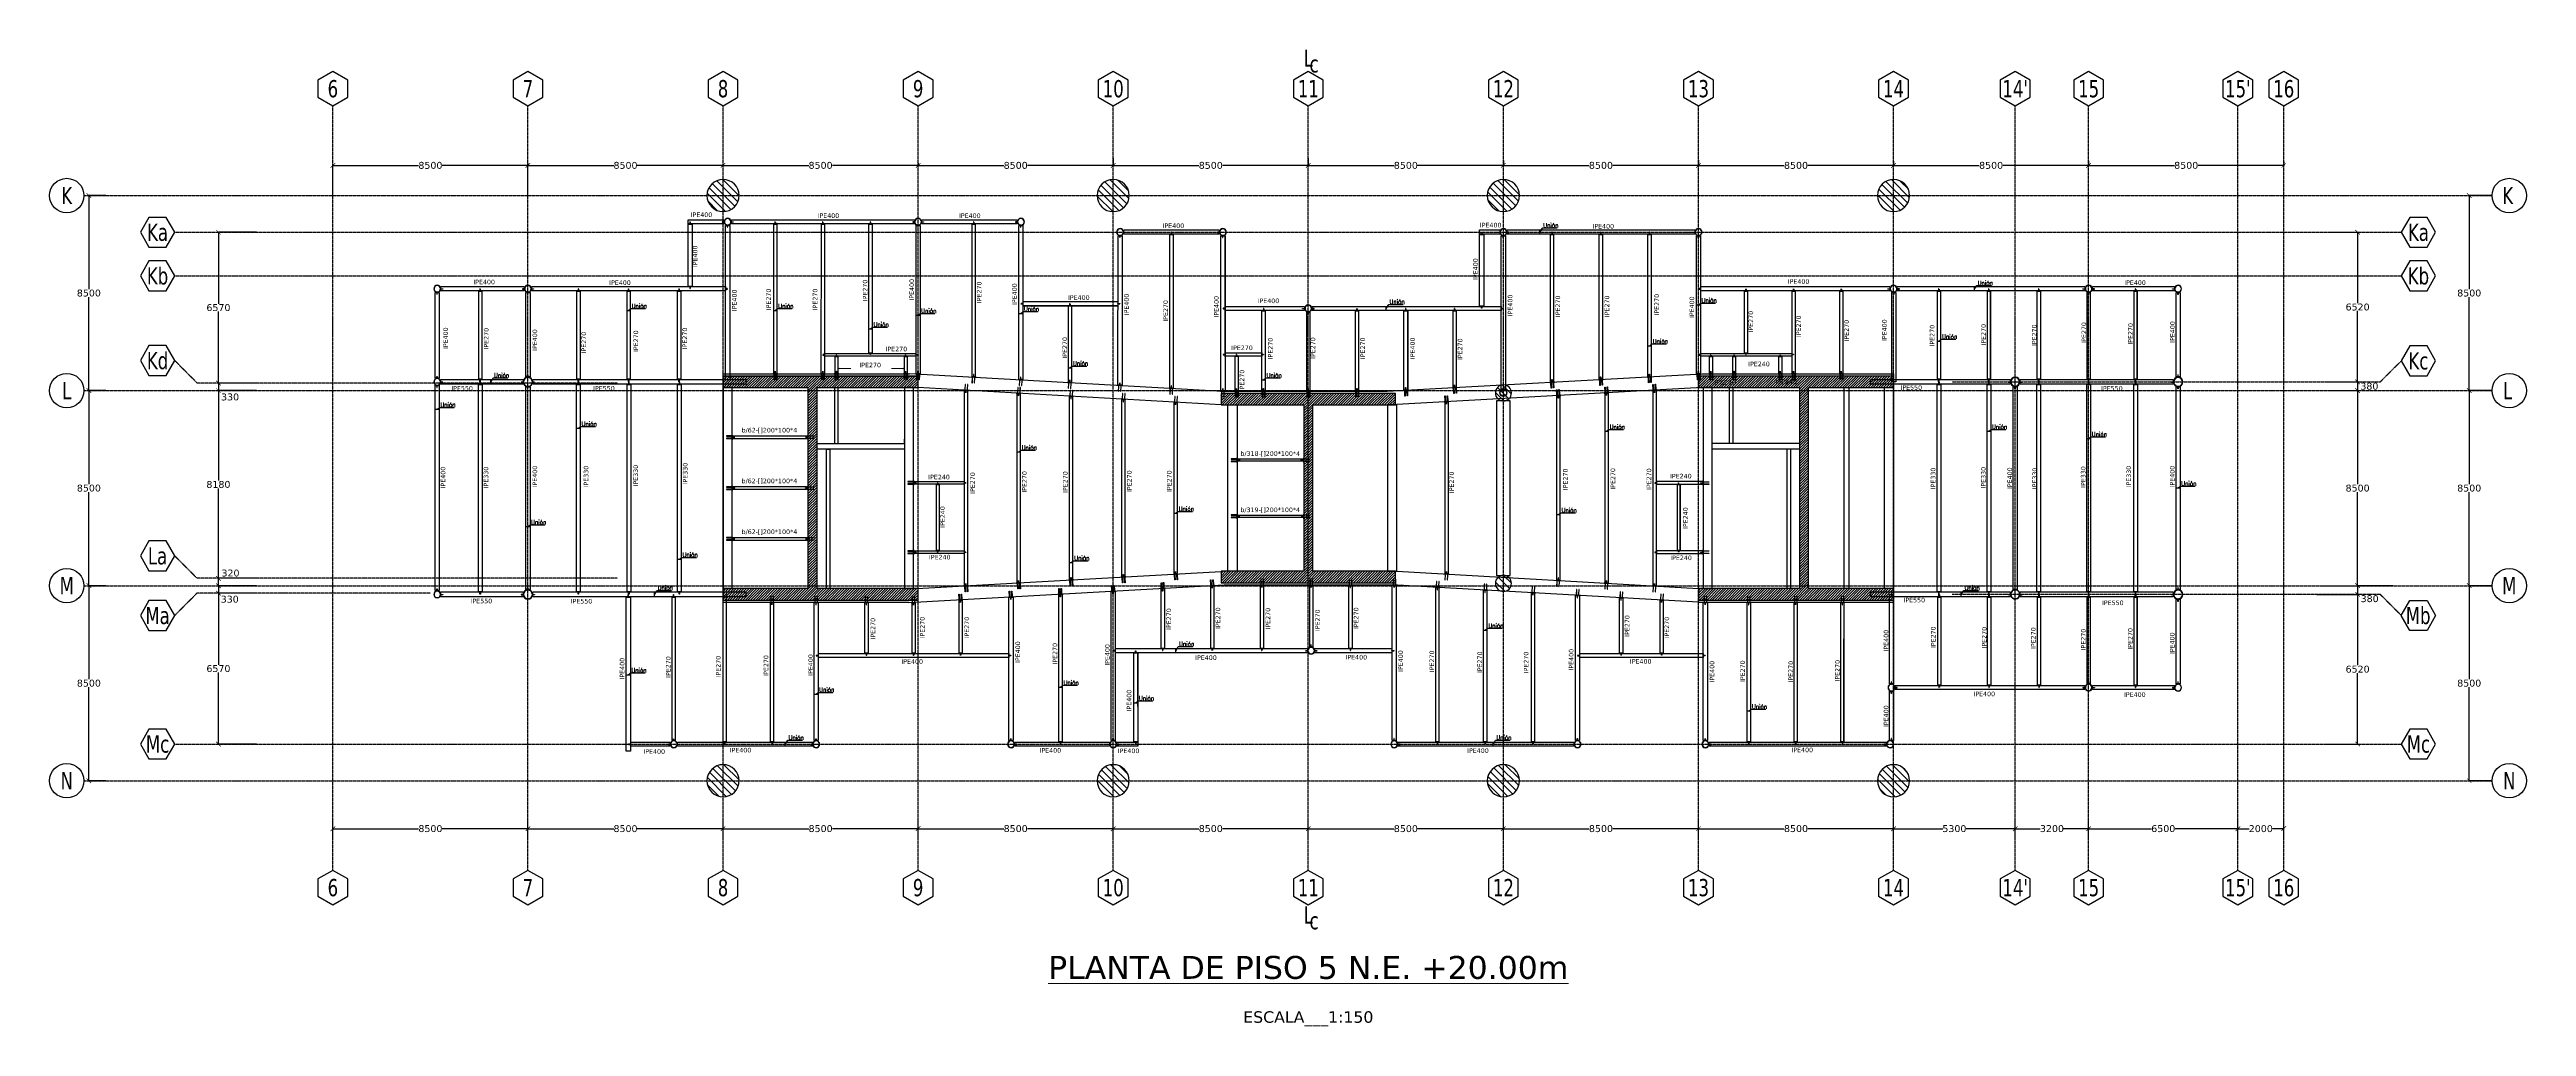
# Model space of a CAD drawing. Header units: millimetres. Extents: x -12345 to 95575, y -10708 to 31862.
import ezdxf
from ezdxf.enums import TextEntityAlignment as Align

# ---------------------------------------------------------------- set-up
doc = ezdxf.new("R2010")
doc.units = ezdxf.units.MM
doc.header["$LTSCALE"] = 0.95
doc.linetypes.add('DXK_LINE_DOT3', pattern=[5.9187, 2.979, -0.9799, 0.9799, -0.9799])
for name, color, linetype in [('COTAS', 8, 'Continuous'), ('HCB-ACH_PANT', 253, 'Continuous'), ('HCB-EJES', 1, 'Continuous'), ('HCB-PLATINAS', 5, 'Continuous'), ('HCB-ROTULOS', 2, 'Continuous'), ('HCB_PANTALLAS', 6, 'Continuous'), ('UNIÒN', 6, 'Continuous'), ('VIEW', 255, 'Continuous')]:
    doc.layers.add(name, color=color, linetype=linetype)
for name, color, linetype, lineweight in [('E_COLUMNAS', 1, 'Continuous', 18), ('E_COLUMNAS-1', 1, 'Continuous', 25), ('E_COLUMNAS-3', 1, 'Continuous', 35), ('E_TEXTO', 3, 'Continuous', 9), ('E_VIGAS-1', 5, 'Continuous', 25), ('HCB-TEXT-H1', 6, 'Continuous', 18), ('HCB-TEXT-H2', 4, 'Continuous', 18), ('HCB_VIGAS', 4, 'Continuous', 25), ('S-COLS-HDLN-2', 52, 'Continuous', 9), ('S-STRS', 31, 'Continuous', 9)]:
    doc.layers.add(name, color=color, linetype=linetype, lineweight=lineweight)
doc.styles.add('CNI_COTAS', font='romans.shx', dxfattribs={"width": 0.8})
doc.styles.add('VERDANA', font='verdana.ttf')
doc.dimstyles.new('1.125', dxfattribs={"dimscale": 0, "dimtxt": 300, "dimasz": 200, "dimexe": 4, "dimexo": 4, "dimgap": 15, "dimtad": 0, "dimdec": 0, "dimzin": 4, "dimdsep": 46, "dimtxsty": 'VERDANA', "dimblk": 'ARCHTICK', "dimcen": -10, "dimclrd": 256, "dimclrt": 3, "dimadec": 0, "dimazin": 0, "dimtfac": 1, "dimtdec": 0, "dimtmove": 2, "dimatfit": 0, "dimldrblk": 'OBLIQUE', "dimfxl": 0.05, "dimtolj": 1, "dimtzin": 0, "dimarcsym": 0})
doc.dimstyles.new('UNIÒN', dxfattribs={"dimscale": 0, "dimtxt": 200, "dimasz": 60, "dimexe": 4, "dimexo": 4, "dimgap": 15, "dimtad": 1, "dimdec": 0, "dimzin": 4, "dimdsep": 46, "dimtxsty": 'CNI_COTAS', "dimcen": -0.09, "dimclrd": 6, "dimclrt": 3, "dimadec": 0, "dimazin": 0, "dimtfac": 1, "dimtdec": 0, "dimtmove": 2, "dimatfit": 0, "dimfxl": 0.05, "dimtolj": 1, "dimtzin": 0, "dimarcsym": 0})
pattern_1 = [(135, (82662.1, -140662.42), (-159.09903, -159.09903), [])]
pattern_2 = [(45, (-13332.36, -5955.66), (-56.1266, 56.1266), [])]

# ---------------------------------------------------------------- blocks, each defined once
blk = doc.blocks.new('EST_SCM_COLUMNA-METALICA-SECCION-CIRCULAR - EST_SCM_COLUMNA-TUBULAR-CIRCULAR_PTEØ_16__e_12_7mm-3427669-_18_00m_N_E_-NIVEL-5 DOC')
at = {"layer": 'E_COLUMNAS-1'}
for radius, start, end in [(0.203, 152.3077, 180), (0.203, 180, 193.8462), (0.191, 138.4615, 180), (0.203, 27.6923, 152.3077), (0.191, 96.9231, 138.4615), (0.19, 221.5385, 0), (0.19, 41.5385, 96.9231), (0.19, 27.6923, 41.5385), (0.19, 13.8462, 27.6923), (0.203, 0, 27.6923), (0.191, 0, 13.8462), (0.203, 346.1538, 0), (0.203, 193.8462, 235.3846), (0.191, 180, 193.8462), (0.19, 193.8462, 221.5385), (0.203, 235.3846, 249.2308), (0.203, 249.2308, 276.9231), (0.203, 276.9231, 304.6154), (0.203, 304.6154, 318.4615), (0.203, 318.4615, 332.3077), (0.203, 332.3077, 346.1538)]:
    blk.add_arc((0, 0), radius, start, end, dxfattribs=at)
blk = doc.blocks.new('EST_SCM_COLUMNA-METALICA-SECCION-CIRCULAR - EST_SCM_COLUMNA-TUBULAR-CIRCULAR_PTEØ_16__e_12_7mm-V25-_18_00m_N_E_-NIVEL-5 DOC')
at = {"layer": 'E_COLUMNAS-1'}
for radius, start, end in [(0.203, 0, 180), (0.203, 180, 0), (0.191, 0, 180), (0.191, 180, 0)]:
    blk.add_arc((0, 0), radius, start, end, dxfattribs=at)
blk = doc.blocks.new('EST_SCM_COLUMNA-METALICA-SECCION-CIRCULAR - EST_SCM_COLUMNA-TUBULAR-CIRCULAR_PTEØ_12__e_10_3mm-2692969-_18_00m_N_E_-NIVEL-5 DOC')
at = {"layer": 'S-COLS-HDLN-2'}
h = blk.add_hatch(dxfattribs=at)
h.set_pattern_fill('FP_9', color=256, style=0, pattern_type=2)
h.set_pattern_definition([(135, (53.113, -142.254), (-0.15909903, -0.15909903), [])])
h.paths.add_polyline_path([(-0.02, -0.15), (0.02, -0.15), (0.06, -0.14), (0.1, -0.12), (0.13, -0.08), (0.15, -0.04), (0.15, 0), (0.15, 0.04), (0.13, 0.08), (0.1, 0.12), (0.06, 0.14), (0.02, 0.15), (-0.02, 0.15), (-0.06, 0.14), (-0.1, 0.12), (-0.13, 0.08), (-0.15, 0.04), (-0.15, 0), (-0.15, -0.04), (-0.13, -0.08), (-0.1, -0.12), (-0.06, -0.14), (-0.02, -0.15)])
h.paths.add_polyline_path([(0.02, -0.14), (-0.02, -0.14), (-0.06, -0.13), (-0.1, -0.11), (-0.12, -0.08), (-0.14, -0.04), (-0.14, 0), (-0.14, 0.04), (-0.12, 0.08), (-0.09, 0.11), (-0.06, 0.13), (-0.01, 0.14), (0.02, 0.14), (0.06, 0.13), (0.09, 0.11), (0.12, 0.08), (0.14, 0.04), (0.14, 0), (0.14, -0.04), (0.12, -0.08), (0.09, -0.11), (0.06, -0.13), (0.02, -0.14)])
at = {"layer": 'E_COLUMNAS-1'}
for radius, start, end in [(0.152, 360, 180), (0.152, 180, 360), (0.142, 0, 180), (0.142, 180, 0)]:
    blk.add_arc((0, 0), radius, start, end, dxfattribs=at)
blk = doc.blocks.new('EST_SCM_COLUMNA-METALICA-SECCION-CIRCULAR - EST_SCM_COLUMNA-TUBULAR-CIRCULAR_PTEØ_12__e_10_3mm-V26-_18_00m_N_E_-NIVEL-5 DOC')
at = {"layer": 'S-COLS-HDLN-2'}
h = blk.add_hatch(dxfattribs=at)
h.set_pattern_fill('FP_10', color=256, style=0, pattern_type=2)
h.set_pattern_definition([(135, (48.662, -142.254), (-0.15909903, -0.15909903), [])])
h.paths.add_polyline_path([(0.02, -0.15), (0.06, -0.14), (0.1, -0.12), (0.13, -0.08), (0.15, -0.04), (0.15, 0), (0.14, 0.05), (0.13, 0.08), (0.1, 0.12), (0.06, 0.14), (0.02, 0.15), (-0.02, 0.15), (-0.06, 0.14), (-0.1, 0.12), (-0.13, 0.08), (-0.15, 0.04), (-0.15, 0), (-0.14, -0.05), (-0.13, -0.08), (-0.1, -0.12), (-0.06, -0.14), (-0.02, -0.15), (0.02, -0.15)])
h.paths.add_polyline_path([(0.02, -0.14), (-0.02, -0.14), (-0.06, -0.13), (-0.1, -0.11), (-0.12, -0.08), (-0.14, -0.04), (-0.14, 0), (-0.14, 0.04), (-0.12, 0.08), (-0.09, 0.11), (-0.06, 0.13), (-0.01, 0.14), (0.02, 0.14), (0.06, 0.13), (0.09, 0.11), (0.12, 0.08), (0.14, 0.04), (0.14, 0), (0.14, -0.04), (0.12, -0.08), (0.09, -0.11), (0.06, -0.13), (0.02, -0.14)])
at = {"layer": 'E_COLUMNAS-1'}
for radius, start, end in [(0.152, 360, 180), (0.152, 180, 360), (0.142, 0, 180), (0.142, 180, 0)]:
    blk.add_arc((0, 0), radius, start, end, dxfattribs=at)
blk = doc.blocks.new('EST_SCM_COLUMNA-METALICA-SECCION-CIRCULAR - EST_SCM_COLUMNA-TUBULAR-CIRCULAR_PTEØ_12__e_10_3mm-V27-_18_00m_N_E_-NIVEL-5 DOC')
at = {"layer": 'S-COLS-HDLN-2'}
h = blk.add_hatch(dxfattribs=at)
h.set_pattern_fill('FP_11', color=256, style=0, pattern_type=2)
h.set_pattern_definition([(135, (40.035, -146.331), (-0.15909903, -0.15909903), [])])
h.paths.add_polyline_path([(-0.02, -0.15), (0.02, -0.15), (0.06, -0.14), (0.1, -0.12), (0.13, -0.08), (0.15, -0.04), (0.15, 0), (0.15, 0.04), (0.13, 0.08), (0.1, 0.12), (0.06, 0.14), (0.02, 0.15), (-0.02, 0.15), (-0.07, 0.14), (-0.1, 0.12), (-0.13, 0.08), (-0.15, 0.04), (-0.15, 0), (-0.14, -0.05), (-0.13, -0.08), (-0.1, -0.12), (-0.06, -0.14), (-0.02, -0.15)])
h.paths.add_polyline_path([(-0.02, -0.14), (-0.06, -0.13), (-0.09, -0.11), (-0.12, -0.08), (-0.14, -0.04), (-0.14, 0), (-0.14, 0.04), (-0.12, 0.08), (-0.09, 0.11), (-0.06, 0.13), (-0.02, 0.14), (0.02, 0.14), (0.06, 0.13), (0.09, 0.11), (0.12, 0.08), (0.14, 0.04), (0.14, 0), (0.14, -0.04), (0.12, -0.08), (0.09, -0.11), (0.06, -0.13), (0.02, -0.14), (-0.01, -0.14)])
at = {"layer": 'E_COLUMNAS-1'}
for radius, start, end in [(0.152, 360, 180), (0.152, 180, 360), (0.142, 0, 180), (0.142, 180, 0)]:
    blk.add_arc((0, 0), radius, start, end, dxfattribs=at)
blk = doc.blocks.new('EST_SCM_COLUMNA-METALICA-SECCION-CIRCULAR - EST_SCM_COLUMNA-TUBULAR-CIRCULAR_PTEØ_12__e_10_3mm-V28-_18_00m_N_E_-NIVEL-5 DOC')
at = {"layer": 'S-COLS-HDLN-2'}
h = blk.add_hatch(dxfattribs=at)
h.set_pattern_fill('FP_12', color=256, style=0, pattern_type=2)
h.set_pattern_definition([(135, (36.418, -142.254), (-0.15909903, -0.15909903), [])])
h.paths.add_polyline_path([(0.02, -0.15), (0.06, -0.14), (0.1, -0.12), (0.13, -0.08), (0.15, -0.04), (0.15, 0), (0.15, 0.04), (0.13, 0.08), (0.1, 0.12), (0.06, 0.14), (0.02, 0.15), (-0.02, 0.15), (-0.06, 0.14), (-0.1, 0.12), (-0.13, 0.08), (-0.15, 0.04), (-0.15, 0), (-0.15, -0.04), (-0.13, -0.08), (-0.1, -0.12), (-0.06, -0.14), (-0.02, -0.15), (0.02, -0.15)])
h.paths.add_polyline_path([(0.02, -0.14), (-0.02, -0.14), (-0.06, -0.13), (-0.1, -0.11), (-0.12, -0.08), (-0.14, -0.04), (-0.14, 0), (-0.14, 0.04), (-0.12, 0.08), (-0.09, 0.11), (-0.05, 0.13), (-0.01, 0.14), (0.02, 0.14), (0.06, 0.13), (0.09, 0.11), (0.12, 0.08), (0.14, 0.04), (0.14, 0), (0.14, -0.04), (0.12, -0.08), (0.09, -0.11), (0.06, -0.13), (0.02, -0.14)])
at = {"layer": 'E_COLUMNAS-1'}
for radius, start, end in [(0.152, 360, 180), (0.152, 180, 360), (0.142, 0, 180), (0.142, 180, 0)]:
    blk.add_arc((0, 0), radius, start, end, dxfattribs=at)
blk = doc.blocks.new('EST_SCM_COLUMNA-METALICA-SECCION-CIRCULAR - EST_SCM_COLUMNA-TUBULAR-CIRCULAR_PTEØ_12__e_10_3mm-V29-_18_00m_N_E_-NIVEL-5 DOC')
at = {"layer": 'S-COLS-HDLN-2'}
h = blk.add_hatch(dxfattribs=at)
h.set_pattern_fill('FP_13', color=256, style=0, pattern_type=2)
h.set_pattern_definition([(135, (65.462, -165.018), (-0.15909903, -0.15909903), [])])
h.paths.add_polyline_path([(-0.02, -0.15), (0.02, -0.15), (0.06, -0.14), (0.1, -0.12), (0.13, -0.08), (0.15, -0.04), (0.15, 0), (0.15, 0.04), (0.13, 0.08), (0.1, 0.12), (0.06, 0.14), (0.02, 0.15), (-0.02, 0.15), (-0.06, 0.14), (-0.1, 0.12), (-0.13, 0.08), (-0.15, 0.04), (-0.15, 0), (-0.14, -0.05), (-0.13, -0.08), (-0.1, -0.12), (-0.06, -0.14), (-0.02, -0.15)])
h.paths.add_polyline_path([(-0.02, -0.14), (-0.06, -0.13), (-0.09, -0.11), (-0.12, -0.08), (-0.14, -0.04), (-0.14, 0), (-0.14, 0.04), (-0.12, 0.08), (-0.09, 0.11), (-0.06, 0.13), (-0.02, 0.14), (0.02, 0.14), (0.06, 0.13), (0.09, 0.11), (0.12, 0.08), (0.14, 0.04), (0.14, 0), (0.14, -0.04), (0.12, -0.08), (0.09, -0.11), (0.06, -0.13), (0.01, -0.14), (-0.02, -0.14)])
at = {"layer": 'E_COLUMNAS-1'}
for radius, start, end in [(0.152, 360, 180), (0.152, 180, 360), (0.142, 0, 180), (0.142, 180, 0)]:
    blk.add_arc((0, 0), radius, start, end, dxfattribs=at)
blk = doc.blocks.new('EST_SCM_COLUMNA-METALICA-SECCION-CIRCULAR - EST_SCM_COLUMNA-TUBULAR-CIRCULAR_PTEØ_12__e_10_3mm-V30-_18_00m_N_E_-NIVEL-5 DOC')
at = {"layer": 'S-COLS-HDLN-2'}
h = blk.add_hatch(dxfattribs=at)
h.set_pattern_fill('FP_14', color=256, style=0, pattern_type=2)
h.set_pattern_definition([(135, (57.162, -165.018), (-0.15909903, -0.15909903), [])])
h.paths.add_polyline_path([(-0.01, -0.15), (0.02, -0.15), (0.06, -0.14), (0.1, -0.12), (0.13, -0.08), (0.15, -0.04), (0.15, 0), (0.14, 0.05), (0.13, 0.08), (0.1, 0.12), (0.06, 0.14), (0.02, 0.15), (-0.02, 0.15), (-0.06, 0.14), (-0.1, 0.12), (-0.13, 0.08), (-0.15, 0.04), (-0.15, 0), (-0.14, -0.05), (-0.13, -0.08), (-0.1, -0.12), (-0.06, -0.14), (-0.02, -0.15)])
h.paths.add_polyline_path([(-0.02, -0.14), (-0.06, -0.13), (-0.1, -0.1), (-0.12, -0.08), (-0.14, -0.04), (-0.14, 0), (-0.14, 0.04), (-0.12, 0.08), (-0.09, 0.11), (-0.06, 0.13), (-0.02, 0.14), (0.02, 0.14), (0.06, 0.13), (0.1, 0.1), (0.12, 0.08), (0.14, 0.04), (0.14, 0), (0.14, -0.04), (0.12, -0.08), (0.09, -0.11), (0.06, -0.13), (0.01, -0.14), (-0.02, -0.14)])
at = {"layer": 'E_COLUMNAS-1'}
for radius, start, end in [(0.152, 360, 180), (0.152, 180, 360), (0.142, 0, 180), (0.142, 180, 0)]:
    blk.add_arc((0, 0), radius, start, end, dxfattribs=at)
blk = doc.blocks.new('EST_SCM_COLUMNA-METALICA-SECCION-CIRCULAR - EST_SCM_COLUMNA-TUBULAR-CIRCULAR_PTEØ_12__e_10_3mm-2693341-_18_00m_N_E_-NIVEL-5 DOC')
at = {"layer": 'S-COLS-HDLN-2'}
h = blk.add_hatch(dxfattribs=at)
h.set_pattern_fill('FP_15', color=256, style=0, pattern_type=2)
h.set_pattern_definition([(135, (43.881, -164.571), (-0.15909903, -0.15909903), [])])
h.paths.add_polyline_path([(0.02, -0.15), (0.06, -0.14), (0.1, -0.11), (0.13, -0.08), (0.15, -0.04), (0.15, 0), (0.15, 0.04), (0.13, 0.08), (0.1, 0.12), (0.06, 0.14), (0.02, 0.15), (-0.02, 0.15), (-0.06, 0.14), (-0.1, 0.12), (-0.13, 0.08), (-0.15, 0.04), (-0.15, 0), (-0.14, -0.05), (-0.13, -0.08), (-0.1, -0.12), (-0.06, -0.14), (-0.02, -0.15), (0.02, -0.15)])
h.paths.add_polyline_path([(-0.02, -0.14), (-0.02, -0.14), (-0.06, -0.13), (-0.09, -0.11), (-0.12, -0.08), (-0.14, -0.04), (-0.14, 0), (-0.14, 0.04), (-0.12, 0.08), (-0.09, 0.11), (-0.06, 0.13), (-0.02, 0.14), (0.02, 0.14), (0.06, 0.13), (0.09, 0.11), (0.12, 0.08), (0.14, 0.04), (0.14, 0), (0.14, -0.04), (0.12, -0.08), (0.09, -0.11), (0.06, -0.13), (0.01, -0.14), (-0.01, -0.14)])
at = {"layer": 'E_COLUMNAS-1'}
for radius, start, end in [(0.152, 0, 180), (0.152, 180, 0), (0.142, 360, 180), (0.142, 180, 360)]:
    blk.add_arc((0, 0), radius, start, end, dxfattribs=at)
blk = doc.blocks.new('EST_SCM_COLUMNA-METALICA-SECCION-CIRCULAR - EST_SCM_COLUMNA-TUBULAR-CIRCULAR_PTEØ_12__e_10_3mm-V31-_18_00m_N_E_-NIVEL-5 DOC')
at = {"layer": 'S-COLS-HDLN-2'}
h = blk.add_hatch(dxfattribs=at)
h.set_pattern_fill('FP_16', color=256, style=0, pattern_type=2)
h.set_pattern_definition([(135, (31.662, -164.571), (-0.15909903, -0.15909903), [])])
h.paths.add_polyline_path([(-0.02, -0.15), (0.02, -0.15), (0.06, -0.14), (0.1, -0.12), (0.13, -0.08), (0.15, -0.04), (0.15, 0), (0.14, 0.05), (0.13, 0.08), (0.1, 0.12), (0.06, 0.14), (0.02, 0.15), (-0.02, 0.15), (-0.06, 0.14), (-0.1, 0.12), (-0.13, 0.08), (-0.15, 0.04), (-0.15, 0), (-0.14, -0.05), (-0.13, -0.08), (-0.1, -0.12), (-0.06, -0.14), (-0.02, -0.15)])
h.paths.add_polyline_path([(-0.02, -0.14), (-0.06, -0.13), (-0.09, -0.11), (-0.12, -0.07), (-0.14, -0.04), (-0.14, 0), (-0.14, 0.04), (-0.12, 0.08), (-0.09, 0.11), (-0.06, 0.13), (-0.02, 0.14), (0.02, 0.14), (0.06, 0.13), (0.09, 0.11), (0.12, 0.08), (0.14, 0.04), (0.14, 0), (0.14, -0.04), (0.12, -0.08), (0.09, -0.11), (0.05, -0.13), (0.01, -0.14), (-0.02, -0.14)])
at = {"layer": 'E_COLUMNAS-1'}
for radius, start, end in [(0.152, 0, 180), (0.152, 180, 0), (0.142, 360, 180), (0.142, 180, 360)]:
    blk.add_arc((0, 0), radius, start, end, dxfattribs=at)
blk = doc.blocks.new('EST_SCM_COLUMNA-METALICA-SECCION-CIRCULAR - EST_SCM_COLUMNA-TUBULAR-CIRCULAR_PTEØ_12__e_10_3mm-V32-_18_00m_N_E_-NIVEL-5 DOC')
at = {"layer": 'S-COLS-HDLN-2'}
h = blk.add_hatch(dxfattribs=at)
h.set_pattern_fill('FP_17', color=256, style=0, pattern_type=2)
h.set_pattern_definition([(135, (23.162, -164.571), (-0.15909903, -0.15909903), [])])
h.paths.add_polyline_path([(0.02, -0.15), (0.02, -0.15), (0.06, -0.14), (0.1, -0.12), (0.13, -0.08), (0.15, -0.04), (0.15, 0), (0.15, 0.04), (0.13, 0.08), (0.1, 0.12), (0.06, 0.14), (0.02, 0.15), (-0.02, 0.15), (-0.06, 0.14), (-0.1, 0.12), (-0.13, 0.08), (-0.15, 0.04), (-0.15, 0), (-0.15, -0.04), (-0.13, -0.08), (-0.1, -0.12), (-0.06, -0.14), (-0.02, -0.15), (0.02, -0.15)])
h.paths.add_polyline_path([(0.02, -0.14), (-0.02, -0.14), (-0.06, -0.13), (-0.09, -0.11), (-0.12, -0.08), (-0.14, -0.04), (-0.14, 0), (-0.14, 0.04), (-0.12, 0.08), (-0.09, 0.11), (-0.06, 0.13), (-0.02, 0.14), (0.02, 0.14), (0.06, 0.13), (0.09, 0.11), (0.12, 0.08), (0.14, 0.04), (0.14, 0), (0.14, -0.04), (0.12, -0.08), (0.09, -0.11), (0.05, -0.13), (0.02, -0.14)])
at = {"layer": 'E_COLUMNAS-1'}
for radius, start, end in [(0.152, 0, 180), (0.152, 180, 0), (0.142, 360, 180), (0.142, 180, 360)]:
    blk.add_arc((0, 0), radius, start, end, dxfattribs=at)
blk = doc.blocks.new('EST_SCM_COLUMNA-METALICA-SECCION-CIRCULAR - EST_SCM_COLUMNA-TUBULAR-CIRCULAR_PTEØ_12__e_10_3mm-V33-_18_00m_N_E_-NIVEL-5 DOC')
at = {"layer": 'S-COLS-HDLN-2'}
h = blk.add_hatch(dxfattribs=at)
h.set_pattern_fill('FP_18', color=256, style=0, pattern_type=2)
h.set_pattern_definition([(135, (52.684, -165.018), (-0.15909903, -0.15909903), [])])
h.paths.add_polyline_path([(0.01, -0.15), (0.02, -0.15), (0.07, -0.14), (0.1, -0.12), (0.13, -0.08), (0.15, -0.04), (0.15, 0), (0.15, 0.04), (0.13, 0.08), (0.1, 0.12), (0.06, 0.14), (0.02, 0.15), (-0.02, 0.15), (-0.06, 0.14), (-0.1, 0.12), (-0.13, 0.08), (-0.15, 0.04), (-0.15, 0), (-0.15, -0.04), (-0.13, -0.08), (-0.1, -0.12), (-0.06, -0.14), (-0.02, -0.15), (-0.01, -0.15)])
h.paths.add_polyline_path([(-0.02, -0.14), (-0.06, -0.13), (-0.09, -0.11), (-0.12, -0.08), (-0.14, -0.04), (-0.14, 0), (-0.14, 0.04), (-0.12, 0.08), (-0.09, 0.11), (-0.06, 0.13), (-0.02, 0.14), (0.02, 0.14), (0.06, 0.13), (0.09, 0.11), (0.12, 0.08), (0.14, 0.04), (0.14, 0), (0.14, -0.04), (0.12, -0.08), (0.09, -0.11), (0.06, -0.13), (0.01, -0.14), (-0.02, -0.14)])
at = {"layer": 'E_COLUMNAS-1'}
for radius, start, end in [(0.152, 360, 180), (0.152, 180, 360), (0.142, 0, 180), (0.142, 180, 0)]:
    blk.add_arc((0, 0), radius, start, end, dxfattribs=at)
blk = doc.blocks.new('EST_SCM_COLUMNA-METALICA-SECCION-CIRCULAR - EST_SCM_COLUMNA-TUBULAR-CIRCULAR_PTEØ_12__e_10_3mm-V34-_18_00m_N_E_-NIVEL-5 DOC')
at = {"layer": 'S-COLS-HDLN-2'}
h = blk.add_hatch(dxfattribs=at)
h.set_pattern_fill('FP_19', color=256, style=0, pattern_type=2)
h.set_pattern_definition([(135, (48.364, -164.571), (-0.15909903, -0.15909903), [])])
h.paths.add_polyline_path([(0, -0.15), (0.02, -0.15), (0.06, -0.14), (0.1, -0.12), (0.13, -0.08), (0.15, -0.04), (0.15, 0), (0.15, 0.04), (0.13, 0.08), (0.1, 0.12), (0.06, 0.14), (0.02, 0.15), (-0.02, 0.15), (-0.06, 0.14), (-0.1, 0.12), (-0.13, 0.08), (-0.15, 0.04), (-0.15, 0), (-0.15, -0.04), (-0.13, -0.08), (-0.1, -0.12), (-0.06, -0.14), (-0.02, -0.15), (0, -0.15)])
h.paths.add_polyline_path([(-0.01, -0.14), (-0.02, -0.14), (-0.06, -0.13), (-0.09, -0.11), (-0.12, -0.08), (-0.14, -0.04), (-0.14, 0), (-0.14, 0.04), (-0.12, 0.08), (-0.09, 0.11), (-0.06, 0.13), (-0.02, 0.14), (0.02, 0.14), (0.06, 0.13), (0.09, 0.11), (0.12, 0.08), (0.14, 0.04), (0.14, 0), (0.14, -0.04), (0.12, -0.08), (0.09, -0.11), (0.06, -0.13), (0.01, -0.14), (-0.01, -0.14)])
at = {"layer": 'E_COLUMNAS-1'}
for radius, start, end in [(0.152, 0, 180), (0.152, 180, 0), (0.142, 360, 180), (0.142, 180, 360)]:
    blk.add_arc((0, 0), radius, start, end, dxfattribs=at)
blk = doc.blocks.new('EST_SCM_COLUMNA-METALICA-SECCION-CIRCULAR - EST_SCM_COLUMNA-TUBULAR-CIRCULAR_PTEØ_12__e_10_3mm-V35-_18_00m_N_E_-NIVEL-5 DOC')
at = {"layer": 'S-COLS-HDLN-2'}
h = blk.add_hatch(dxfattribs=at)
h.set_pattern_fill('FP_20', color=256, style=0, pattern_type=2)
h.set_pattern_definition([(135, (67.807, -142.254), (-0.15909903, -0.15909903), [])])
h.paths.add_polyline_path([(0.02, -0.15), (0.06, -0.14), (0.1, -0.12), (0.13, -0.08), (0.15, -0.04), (0.15, 0), (0.14, 0.05), (0.13, 0.08), (0.1, 0.12), (0.06, 0.14), (0.02, 0.15), (-0.02, 0.15), (-0.06, 0.14), (-0.1, 0.12), (-0.13, 0.08), (-0.15, 0.04), (-0.15, 0), (-0.14, -0.05), (-0.13, -0.08), (-0.1, -0.12), (-0.06, -0.14), (-0.02, -0.15), (0.02, -0.15)])
h.paths.add_polyline_path([(0.02, -0.14), (-0.02, -0.14), (-0.06, -0.13), (-0.1, -0.11), (-0.12, -0.08), (-0.14, -0.04), (-0.14, 0), (-0.14, 0.04), (-0.12, 0.08), (-0.09, 0.11), (-0.06, 0.13), (-0.02, 0.14), (0.02, 0.14), (0.06, 0.13), (0.09, 0.11), (0.12, 0.08), (0.14, 0.04), (0.14, 0), (0.14, -0.04), (0.12, -0.08), (0.09, -0.11), (0.06, -0.13), (0.02, -0.14)])
at = {"layer": 'E_COLUMNAS-1'}
for radius, start, end in [(0.152, 360, 180), (0.152, 180, 360), (0.142, 0, 180), (0.142, 180, 0)]:
    blk.add_arc((0, 0), radius, start, end, dxfattribs=at)
blk = doc.blocks.new('EST_SCM_COLUMNA-METALICA-SECCION-CIRCULAR - EST_SCM_COLUMNA-TUBULAR-CIRCULAR_PTEØ_12__e_10_3mm-V36-_18_00m_N_E_-NIVEL-5 DOC')
at = {"layer": 'S-COLS-HDLN-2'}
h = blk.add_hatch(dxfattribs=at)
h.set_pattern_fill('FP_21', color=256, style=0, pattern_type=2)
h.set_pattern_definition([(135, (61.606, -142.254), (-0.15909903, -0.15909903), [])])
h.paths.add_polyline_path([(0.02, -0.15), (0.02, -0.15), (0.06, -0.14), (0.1, -0.12), (0.13, -0.08), (0.15, -0.04), (0.15, 0), (0.15, 0.04), (0.13, 0.08), (0.1, 0.12), (0.06, 0.14), (0.02, 0.15), (-0.02, 0.15), (-0.06, 0.14), (-0.1, 0.11), (-0.13, 0.08), (-0.15, 0.04), (-0.15, 0), (-0.15, -0.04), (-0.13, -0.08), (-0.1, -0.12), (-0.06, -0.14), (-0.02, -0.15)])
h.paths.add_polyline_path([(0.02, -0.14), (-0.02, -0.14), (-0.06, -0.13), (-0.1, -0.11), (-0.12, -0.08), (-0.14, -0.04), (-0.14, 0), (-0.14, 0.04), (-0.12, 0.08), (-0.09, 0.11), (-0.06, 0.13), (-0.01, 0.14), (0.02, 0.14), (0.06, 0.13), (0.09, 0.11), (0.12, 0.08), (0.14, 0.04), (0.14, 0), (0.14, -0.04), (0.12, -0.08), (0.09, -0.11), (0.06, -0.13), (0.02, -0.14)])
at = {"layer": 'E_COLUMNAS-1'}
for radius, start, end in [(0.152, 360, 180), (0.152, 180, 360), (0.142, 0, 180), (0.142, 180, 0)]:
    blk.add_arc((0, 0), radius, start, end, dxfattribs=at)
blk = doc.blocks.new('EST_SCM_COLUMNA-METALICA-SECCION-CIRCULAR - EST_SCM_COLUMNA-TUBULAR-CIRCULAR_PTEØ_12__e_10_3mm-V37-_18_00m_N_E_-NIVEL-5 DOC')
at = {"layer": 'S-COLS-HDLN-2'}
h = blk.add_hatch(dxfattribs=at)
h.set_pattern_fill('FP_22', color=256, style=0, pattern_type=2)
h.set_pattern_definition([(135, (28.434, -142.254), (-0.15909903, -0.15909903), [])])
h.paths.add_polyline_path([(0.02, -0.15), (0.06, -0.14), (0.1, -0.12), (0.13, -0.08), (0.15, -0.04), (0.15, 0), (0.15, 0.04), (0.13, 0.08), (0.1, 0.12), (0.06, 0.14), (0.02, 0.15), (-0.02, 0.15), (-0.06, 0.14), (-0.1, 0.12), (-0.13, 0.08), (-0.15, 0.04), (-0.15, 0), (-0.15, -0.04), (-0.13, -0.08), (-0.1, -0.12), (-0.06, -0.14), (-0.02, -0.15), (0.02, -0.15)])
h.paths.add_polyline_path([(0.02, -0.14), (-0.02, -0.14), (-0.06, -0.13), (-0.1, -0.11), (-0.12, -0.08), (-0.14, -0.04), (-0.14, 0), (-0.14, 0.04), (-0.12, 0.08), (-0.09, 0.11), (-0.05, 0.13), (-0.01, 0.14), (0.02, 0.14), (0.06, 0.13), (0.09, 0.11), (0.12, 0.08), (0.14, 0.04), (0.14, 0), (0.14, -0.04), (0.12, -0.08), (0.09, -0.11), (0.06, -0.13), (0.02, -0.14)])
at = {"layer": 'E_COLUMNAS-1'}
for radius, start, end in [(0.152, 360, 180), (0.152, 180, 360), (0.142, 0, 180), (0.142, 180, 0)]:
    blk.add_arc((0, 0), radius, start, end, dxfattribs=at)
blk = doc.blocks.new('EST_SCM_COLUMNA-METALICA-SECCION-CIRCULAR - EST_SCM_COLUMNA-TUBULAR-CIRCULAR_PTEØ_12__e_10_3mm-V38-_18_00m_N_E_-NIVEL-5 DOC')
at = {"layer": 'S-COLS-HDLN-2'}
h = blk.add_hatch(dxfattribs=at)
h.set_pattern_fill('FP_23', color=256, style=0, pattern_type=2)
h.set_pattern_definition([(135, (22.863, -142.254), (-0.15909903, -0.15909903), [])])
h.paths.add_polyline_path([(-0.02, -0.15), (0.02, -0.15), (0.06, -0.14), (0.1, -0.12), (0.13, -0.08), (0.15, -0.04), (0.15, 0), (0.15, 0.04), (0.13, 0.08), (0.1, 0.12), (0.06, 0.14), (0.02, 0.15), (-0.02, 0.15), (-0.06, 0.14), (-0.1, 0.12), (-0.13, 0.08), (-0.15, 0.04), (-0.15, 0), (-0.15, -0.04), (-0.13, -0.08), (-0.1, -0.12), (-0.06, -0.14), (-0.02, -0.15)])
h.paths.add_polyline_path([(0.02, -0.14), (-0.02, -0.14), (-0.06, -0.13), (-0.1, -0.11), (-0.12, -0.08), (-0.14, -0.04), (-0.14, 0), (-0.14, 0.04), (-0.12, 0.08), (-0.09, 0.11), (-0.05, 0.13), (-0.01, 0.14), (0.02, 0.14), (0.06, 0.13), (0.09, 0.11), (0.12, 0.08), (0.14, 0.04), (0.14, 0), (0.14, -0.04), (0.12, -0.08), (0.09, -0.11), (0.06, -0.13), (0.02, -0.14)])
at = {"layer": 'E_COLUMNAS-1'}
for radius, start, end in [(0.152, 360, 180), (0.152, 180, 360), (0.142, 0, 180), (0.142, 180, 0)]:
    blk.add_arc((0, 0), radius, start, end, dxfattribs=at)
blk = doc.blocks.new('EST_SCM_COLUMNA-METALICA-SECCION-CIRCULAR - EST_SCM_COLUMNA-TUBULAR-CIRCULAR_PTEØ_12__e_10_3mm-V39-_18_00m_N_E_-NIVEL-5 DOC')
at = {"layer": 'S-COLS-HDLN-2'}
h = blk.add_hatch(dxfattribs=at)
h.set_pattern_fill('FP_24', color=256, style=0, pattern_type=2)
h.set_pattern_definition([(135, (74.162, -162.103), (-0.15909903, -0.15909903), [])])
h.paths.add_polyline_path([(0.02, -0.15), (0.02, -0.15), (0.06, -0.14), (0.1, -0.12), (0.13, -0.08), (0.15, -0.04), (0.15, 0), (0.15, 0.04), (0.13, 0.08), (0.1, 0.12), (0.06, 0.14), (0.02, 0.15), (-0.02, 0.15), (-0.06, 0.14), (-0.1, 0.12), (-0.13, 0.08), (-0.15, 0.04), (-0.15, 0), (-0.14, -0.05), (-0.13, -0.08), (-0.1, -0.12), (-0.06, -0.14), (-0.02, -0.15), (0.02, -0.15)])
h.paths.add_polyline_path([(0, -0.14), (-0.02, -0.14), (-0.06, -0.13), (-0.09, -0.11), (-0.12, -0.08), (-0.14, -0.04), (-0.14, 0), (-0.14, 0.04), (-0.12, 0.08), (-0.09, 0.11), (-0.06, 0.13), (-0.02, 0.14), (0.02, 0.14), (0.06, 0.13), (0.09, 0.11), (0.12, 0.08), (0.14, 0.04), (0.14, 0), (0.14, -0.04), (0.12, -0.08), (0.09, -0.11), (0.05, -0.13), (0.02, -0.14)])
at = {"layer": 'E_COLUMNAS-1'}
for radius, start, end in [(0.152, 360, 180), (0.152, 180, 360), (0.142, 0, 180), (0.142, 180, 0)]:
    blk.add_arc((0, 0), radius, start, end, dxfattribs=at)
blk = doc.blocks.new('EST_SCM_COLUMNA-METALICA-SECCION-CIRCULAR - EST_SCM_COLUMNA-TUBULAR-CIRCULAR_PTEØ_12__e_10_3mm-V40-_18_00m_N_E_-NIVEL-5 DOC')
at = {"layer": 'S-COLS-HDLN-2'}
h = blk.add_hatch(dxfattribs=at)
h.set_pattern_fill('FP_25', color=256, style=0, pattern_type=2)
h.set_pattern_definition([(315, (-6.162, 162.103), (0.15909903, 0.15909903), [])])
h.paths.add_polyline_path([(0.02, 0.15), (-0.02, 0.15), (-0.07, 0.14), (-0.1, 0.12), (-0.13, 0.08), (-0.15, 0.04), (-0.15, 0), (-0.15, -0.04), (-0.13, -0.08), (-0.1, -0.12), (-0.06, -0.14), (-0.02, -0.15), (0.02, -0.15), (0.06, -0.14), (0.1, -0.12), (0.13, -0.08), (0.15, -0.04), (0.15, 0.01), (0.14, 0.05), (0.13, 0.08), (0.1, 0.12), (0.06, 0.14), (0.02, 0.15)])
h.paths.add_polyline_path([(-0.02, 0.14), (0.02, 0.14), (0.06, 0.13), (0.09, 0.11), (0.12, 0.08), (0.14, 0.04), (0.14, -0.01), (0.14, -0.04), (0.12, -0.08), (0.09, -0.11), (0.06, -0.13), (0.02, -0.14), (-0.02, -0.14), (-0.06, -0.13), (-0.09, -0.11), (-0.12, -0.08), (-0.14, -0.04), (-0.14, 0), (-0.14, 0.04), (-0.12, 0.08), (-0.09, 0.11), (-0.06, 0.13), (-0.03, 0.14)])
at = {"layer": 'E_COLUMNAS-1'}
for radius, start, end in [(0.152, 0, 180), (0.152, 180, 0), (0.142, 360, 180), (0.142, 180, 360)]:
    blk.add_arc((0, 0), radius, start, end, dxfattribs=at)
blk = doc.blocks.new('EST_SCM_COLUMNA-METALICA-SECCION-CIRCULAR - EST_SCM_COLUMNA-TUBULAR-CIRCULAR_PTEØ_12__e_10_3mm-V41-_18_00m_N_E_-NIVEL-5 DOC')
at = {"layer": 'S-COLS-HDLN-2'}
h = blk.add_hatch(dxfattribs=at)
h.set_pattern_fill('FP_26', color=256, style=0, pattern_type=2)
h.set_pattern_definition([(315, (-14.662, 162.103), (0.15909903, 0.15909903), [])])
h.paths.add_polyline_path([(0, 0.15), (-0.02, 0.15), (-0.06, 0.14), (-0.1, 0.12), (-0.13, 0.08), (-0.15, 0.04), (-0.15, 0), (-0.14, -0.05), (-0.13, -0.08), (-0.1, -0.12), (-0.06, -0.14), (-0.02, -0.15), (0.02, -0.15), (0.06, -0.14), (0.1, -0.12), (0.13, -0.08), (0.15, -0.04), (0.15, 0), (0.15, 0.04), (0.13, 0.08), (0.1, 0.12), (0.06, 0.14), (0.02, 0.15)])
h.paths.add_polyline_path([(0.02, 0.14), (0.06, 0.13), (0.09, 0.11), (0.12, 0.08), (0.14, 0.04), (0.14, 0), (0.14, -0.04), (0.12, -0.08), (0.09, -0.11), (0.06, -0.13), (0.02, -0.14), (-0.02, -0.14), (-0.06, -0.13), (-0.09, -0.11), (-0.12, -0.08), (-0.14, -0.04), (-0.14, 0), (-0.14, 0.04), (-0.12, 0.08), (-0.09, 0.11), (-0.06, 0.13), (-0.02, 0.14), (0, 0.14)])
at = {"layer": 'E_COLUMNAS-1'}
for radius, start, end in [(0.152, 0, 180), (0.152, 180, 0), (0.142, 360, 180), (0.142, 180, 360)]:
    blk.add_arc((0, 0), radius, start, end, dxfattribs=at)
blk = doc.blocks.new('EST_SCM_COLUMNA-METALICA-SECCION-CIRCULAR - EST_SCM_COLUMNA-TUBULAR-CIRCULAR_PTEØ_12__e_10_3mm-V42-_18_00m_N_E_-NIVEL-5 DOC')
at = {"layer": 'S-COLS-HDLN-2'}
h = blk.add_hatch(dxfattribs=at)
h.set_pattern_fill('FP_27', color=256, style=0, pattern_type=2)
h.set_pattern_definition([(315, (-14.814, 142.254), (0.15909903, 0.15909903), [])])
h.paths.add_polyline_path([(0.02, 0.15), (-0.02, 0.15), (-0.06, 0.14), (-0.1, 0.12), (-0.13, 0.08), (-0.15, 0.04), (-0.15, 0), (-0.15, -0.04), (-0.13, -0.08), (-0.1, -0.12), (-0.06, -0.14), (-0.02, -0.15), (0.03, -0.15), (0.06, -0.14), (0.1, -0.12), (0.13, -0.08), (0.15, -0.04), (0.15, 0.01), (0.15, 0.04), (0.13, 0.08), (0.1, 0.12), (0.06, 0.14)])
h.paths.add_polyline_path([(0.02, 0.14), (0.06, 0.13), (0.09, 0.11), (0.12, 0.08), (0.14, 0.04), (0.14, -0.01), (0.14, -0.04), (0.12, -0.08), (0.09, -0.11), (0.06, -0.13), (0.02, -0.14), (-0.02, -0.14), (-0.06, -0.13), (-0.09, -0.11), (-0.12, -0.08), (-0.14, -0.04), (-0.14, 0), (-0.14, 0.04), (-0.12, 0.08), (-0.09, 0.11), (-0.06, 0.13), (-0.02, 0.14)])
at = {"layer": 'E_COLUMNAS-1'}
for radius, start, end in [(0.152, 0, 180), (0.152, 180, 0), (0.142, 360, 180), (0.142, 180, 360)]:
    blk.add_arc((0, 0), radius, start, end, dxfattribs=at)
blk = doc.blocks.new('EST_SCM_COLUMNA-SECCION-CIRCULAR - EST_SCM_COLUMNA-CONCRETO-CIRCULAR_Ø_70cm-2120797-_18_00m_N_E_-NIVEL-5 DOC')
at = {"layer": 'E_COLUMNAS'}
h = blk.add_hatch(dxfattribs=at)
h.set_pattern_fill('FP_28', color=256, style=0, pattern_type=2)
h.set_pattern_definition([(135, (31.662, -157.562), (-0.15909903, -0.15909903), [])])
h.paths.add_polyline_path([(-0.01, -0.35), (0.03, -0.35), (0.1, -0.34), (0.16, -0.31), (0.21, -0.28), (0.26, -0.23), (0.3, -0.18), (0.33, -0.12), (0.34, -0.06), (0.35, 0), (0.34, 0.06), (0.33, 0.13), (0.3, 0.18), (0.26, 0.24), (0.21, 0.28), (0.16, 0.31), (0.1, 0.34), (0.03, 0.35), (-0.04, 0.35), (-0.1, 0.34), (-0.16, 0.31), (-0.21, 0.28), (-0.26, 0.24), (-0.3, 0.18), (-0.33, 0.13), (-0.34, 0.06), (-0.35, 0), (-0.34, -0.07), (-0.33, -0.13), (-0.29, -0.19), (-0.25, -0.24), (-0.21, -0.28), (-0.16, -0.31), (-0.1, -0.34), (-0.03, -0.35)])
at = {"layer": 'E_COLUMNAS-1'}
for start, end in [(360, 180), (180, 360)]:
    blk.add_arc((0, 0), 0.35, start, end, dxfattribs=at)
blk = doc.blocks.new('EST_SCM_COLUMNA-SECCION-CIRCULAR - EST_SCM_COLUMNA-CONCRETO-CIRCULAR_Ø_70cm-V43-_18_00m_N_E_-NIVEL-5 DOC')
at = {"layer": 'E_COLUMNAS'}
h = blk.add_hatch(dxfattribs=at)
h.set_pattern_fill('FP_29', color=256, style=0, pattern_type=2)
h.set_pattern_definition([(135, (31.662, -149.262), (-0.15909903, -0.15909903), [])])
h.paths.add_polyline_path([(-0.03, -0.35), (0.04, -0.35), (0.1, -0.33), (0.16, -0.31), (0.21, -0.28), (0.26, -0.23), (0.3, -0.18), (0.33, -0.12), (0.34, -0.06), (0.35, 0), (0.34, 0.07), (0.33, 0.13), (0.3, 0.18), (0.25, 0.24), (0.21, 0.28), (0.15, 0.32), (0.09, 0.34), (0.03, 0.35), (-0.04, 0.35), (-0.1, 0.33), (-0.16, 0.31), (-0.21, 0.28), (-0.26, 0.24), (-0.3, 0.18), (-0.33, 0.12), (-0.34, 0.06), (-0.35, 0), (-0.34, -0.06), (-0.33, -0.13), (-0.3, -0.18), (-0.26, -0.24), (-0.21, -0.28), (-0.16, -0.31), (-0.09, -0.34), (-0.04, -0.35)])
at = {"layer": 'E_COLUMNAS-1'}
for start, end in [(360, 180), (180, 360)]:
    blk.add_arc((0, 0), 0.35, start, end, dxfattribs=at)
blk = doc.blocks.new('EST_SCM_COLUMNA-METALICA-SECCION-CIRCULAR - EST_SCM_COLUMNA-TUBULAR-CIRCULAR_PTEØ_12__e_10_3mm-V44-_18_00m_N_E_-NIVEL-5 DOC')
at = {"layer": 'S-COLS-HDLN-2'}
h = blk.add_hatch(dxfattribs=at)
h.set_pattern_fill('FP_30', color=256, style=0, pattern_type=2)
h.set_pattern_definition([(135, (40.162, -161.244), (-0.15909903, -0.15909903), [])])
h.paths.add_polyline_path([(0.02, -0.15), (0.02, -0.15), (0.07, -0.14), (0.1, -0.12), (0.13, -0.08), (0.15, -0.04), (0.15, 0), (0.14, 0.05), (0.13, 0.08), (0.1, 0.12), (0.06, 0.14), (0.02, 0.15), (-0.02, 0.15), (-0.06, 0.14), (-0.1, 0.12), (-0.13, 0.08), (-0.15, 0.04), (-0.15, 0), (-0.14, -0.05), (-0.13, -0.08), (-0.1, -0.12), (-0.06, -0.14), (-0.02, -0.15), (0, -0.15)])
h.paths.add_polyline_path([(-0.02, -0.14), (-0.06, -0.13), (-0.09, -0.11), (-0.12, -0.08), (-0.14, -0.04), (-0.14, 0), (-0.14, 0.04), (-0.12, 0.08), (-0.09, 0.11), (-0.06, 0.13), (-0.02, 0.14), (0.02, 0.14), (0.06, 0.13), (0.09, 0.11), (0.12, 0.08), (0.14, 0.04), (0.14, 0), (0.14, -0.04), (0.12, -0.08), (0.09, -0.11), (0.06, -0.13), (0.02, -0.14), (-0.02, -0.14)])
at = {"layer": 'E_COLUMNAS-1'}
for radius, start, end in [(0.152, 360, 180), (0.152, 180, 360), (0.142, 0, 180), (0.142, 180, 0)]:
    blk.add_arc((0, 0), radius, start, end, dxfattribs=at)
blk = doc.blocks.new('EST_SCM_COLUMNA-METALICA-SECCION-CIRCULAR - EST_SCM_COLUMNA-TUBULAR-CIRCULAR_PTEØ_12__e_10_3mm-V45-_18_00m_N_E_-NIVEL-5 DOC')
at = {"layer": 'S-COLS-HDLN-2'}
h = blk.add_hatch(dxfattribs=at)
h.set_pattern_fill('FP_31', color=256, style=0, pattern_type=2)
h.set_pattern_definition([(315, (-6.162, 144.722), (0.15909903, 0.15909903), [])])
h.paths.add_polyline_path([(0.02, 0.15), (-0.02, 0.15), (-0.06, 0.14), (-0.1, 0.12), (-0.13, 0.08), (-0.15, 0.04), (-0.15, 0), (-0.15, -0.04), (-0.13, -0.08), (-0.1, -0.12), (-0.06, -0.14), (-0.02, -0.15), (0.02, -0.15), (0.07, -0.14), (0.1, -0.12), (0.13, -0.08), (0.15, -0.04), (0.15, 0), (0.15, 0.04), (0.13, 0.08), (0.1, 0.12), (0.06, 0.14), (0.02, 0.15)])
h.paths.add_polyline_path([(0.02, 0.14), (0.06, 0.13), (0.09, 0.11), (0.12, 0.08), (0.14, 0.04), (0.14, 0), (0.14, -0.04), (0.12, -0.08), (0.09, -0.11), (0.06, -0.13), (0.02, -0.14), (-0.02, -0.14), (-0.06, -0.13), (-0.09, -0.11), (-0.12, -0.08), (-0.14, -0.04), (-0.14, 0), (-0.13, 0.04), (-0.12, 0.08), (-0.09, 0.11), (-0.06, 0.13), (-0.02, 0.14)])
at = {"layer": 'E_COLUMNAS-1'}
for radius, start, end in [(0.152, 360, 180), (0.152, 180, 360), (0.142, 0, 180), (0.142, 180, 0)]:
    blk.add_arc((0, 0), radius, start, end, dxfattribs=at)
blk = doc.blocks.new('EST_SCM_COLUMNA-METALICA-SECCION-CIRCULAR - EST_SCM_COLUMNA-TUBULAR-CIRCULAR_PTEØ_12__e_10_3mm-V46-_18_00m_N_E_-NIVEL-5 DOC')
at = {"layer": 'S-COLS-HDLN-2'}
h = blk.add_hatch(dxfattribs=at)
h.set_pattern_fill('FP_32', color=256, style=0, pattern_type=2)
h.set_pattern_definition([(135, (78.114, -162.102), (-0.15909903, -0.15909903), [])])
h.paths.add_polyline_path([(-0.02, -0.15), (0.02, -0.15), (0.06, -0.14), (0.1, -0.12), (0.13, -0.08), (0.15, -0.04), (0.15, 0), (0.15, 0.04), (0.13, 0.08), (0.1, 0.12), (0.06, 0.14), (0.02, 0.15), (-0.02, 0.15), (-0.06, 0.14), (-0.1, 0.12), (-0.13, 0.08), (-0.15, 0.04), (-0.15, 0), (-0.15, -0.04), (-0.13, -0.08), (-0.1, -0.12), (-0.06, -0.14), (-0.02, -0.15)])
h.paths.add_polyline_path([(-0.02, -0.14), (-0.06, -0.13), (-0.09, -0.11), (-0.12, -0.08), (-0.14, -0.04), (-0.14, 0), (-0.14, 0.04), (-0.12, 0.08), (-0.09, 0.11), (-0.06, 0.13), (-0.02, 0.14), (0.02, 0.14), (0.06, 0.13), (0.09, 0.11), (0.12, 0.08), (0.14, 0.04), (0.14, 0), (0.14, -0.04), (0.12, -0.08), (0.09, -0.11), (0.05, -0.13), (0.01, -0.14), (-0.02, -0.14)])
at = {"layer": 'E_COLUMNAS-1'}
for radius, start, end in [(0.152, 360, 180), (0.152, 180, 360), (0.142, 0, 180), (0.142, 180, 0)]:
    blk.add_arc((0, 0), radius, start, end, dxfattribs=at)
blk = doc.blocks.new('EST_SCM_COLUMNA-METALICA-SECCION-CIRCULAR - EST_SCM_COLUMNA-TUBULAR-CIRCULAR_PTEØ_12__e_10_3mm-2693045-_18_00m_N_E_-NIVEL-5 DOC')
at = {"layer": 'S-COLS-HDLN-2'}
h = blk.add_hatch(dxfattribs=at)
h.set_pattern_fill('FP_33', color=256, style=0, pattern_type=2)
h.set_pattern_definition([(135, (78.114, -158.043), (-0.15909903, -0.15909903), [])])
h.paths.add_polyline_path([(0.02, -0.15), (0.02, -0.15), (0.06, -0.14), (0.1, -0.12), (0.13, -0.08), (0.15, -0.04), (0.15, 0), (0.15, 0.04), (0.13, 0.08), (0.1, 0.12), (0.06, 0.14), (0.02, 0.15), (-0.02, 0.15), (-0.06, 0.14), (-0.1, 0.12), (-0.13, 0.08), (-0.15, 0.04), (-0.15, 0), (-0.15, -0.04), (-0.13, -0.08), (-0.1, -0.12), (-0.06, -0.14), (-0.02, -0.15)])
h.paths.add_polyline_path([(-0.02, -0.14), (-0.06, -0.13), (-0.09, -0.11), (-0.12, -0.08), (-0.14, -0.04), (-0.14, 0), (-0.14, 0.04), (-0.12, 0.08), (-0.09, 0.11), (-0.05, 0.13), (-0.01, 0.14), (0.02, 0.14), (0.06, 0.13), (0.1, 0.11), (0.12, 0.08), (0.14, 0.04), (0.14, 0), (0.14, -0.04), (0.12, -0.08), (0.09, -0.11), (0.05, -0.13), (0.02, -0.14)])
at = {"layer": 'E_COLUMNAS-1'}
for radius, start, end in [(0.152, 360, 180), (0.152, 180, 360), (0.142, 0, 180), (0.142, 180, 0)]:
    blk.add_arc((0, 0), radius, start, end, dxfattribs=at)
blk = doc.blocks.new('EST_SCM_COLUMNA-METALICA-SECCION-CIRCULAR - EST_SCM_COLUMNA-TUBULAR-CIRCULAR_PTEØ_12__e_10_3mm-V47-_18_00m_N_E_-NIVEL-5 DOC')
at = {"layer": 'S-COLS-HDLN-2'}
h = blk.add_hatch(dxfattribs=at)
h.set_pattern_fill('FP_34', color=256, style=0, pattern_type=2)
h.set_pattern_definition([(135, (78.114, -148.783), (-0.15909903, -0.15909903), [])])
h.paths.add_polyline_path([(-0.02, -0.15), (0.02, -0.15), (0.06, -0.14), (0.1, -0.12), (0.13, -0.08), (0.15, -0.04), (0.15, 0), (0.15, 0.04), (0.13, 0.08), (0.1, 0.12), (0.06, 0.14), (0.02, 0.15), (-0.02, 0.15), (-0.06, 0.14), (-0.1, 0.12), (-0.13, 0.08), (-0.15, 0.04), (-0.15, 0), (-0.15, -0.04), (-0.13, -0.08), (-0.1, -0.12), (-0.06, -0.14), (-0.02, -0.15)])
h.paths.add_polyline_path([(0.02, -0.14), (-0.02, -0.14), (-0.06, -0.13), (-0.09, -0.11), (-0.12, -0.08), (-0.14, -0.04), (-0.14, 0), (-0.14, 0.04), (-0.12, 0.08), (-0.09, 0.11), (-0.05, 0.13), (-0.01, 0.14), (0.02, 0.14), (0.06, 0.13), (0.1, 0.11), (0.12, 0.08), (0.14, 0.04), (0.14, 0), (0.14, -0.04), (0.12, -0.08), (0.09, -0.11), (0.06, -0.13), (0.02, -0.14)])
at = {"layer": 'E_COLUMNAS-1'}
for radius, start, end in [(0.152, 360, 180), (0.152, 180, 360), (0.142, 0, 180), (0.142, 180, 0)]:
    blk.add_arc((0, 0), radius, start, end, dxfattribs=at)
blk = doc.blocks.new('EST_SCM_COLUMNA-METALICA-SECCION-CIRCULAR - EST_SCM_COLUMNA-TUBULAR-CIRCULAR_PTEØ_12__e_10_3mm-V48-_18_00m_N_E_-NIVEL-5 DOC')
at = {"layer": 'S-COLS-HDLN-2'}
h = blk.add_hatch(dxfattribs=at)
h.set_pattern_fill('FP_35', color=256, style=0, pattern_type=2)
h.set_pattern_definition([(315, (-2.264, 162.103), (0.15909903, 0.15909903), [])])
h.paths.add_polyline_path([(0.02, 0.15), (-0.02, 0.15), (-0.06, 0.14), (-0.1, 0.12), (-0.13, 0.08), (-0.15, 0.04), (-0.15, 0), (-0.15, -0.04), (-0.13, -0.08), (-0.1, -0.12), (-0.06, -0.14), (-0.02, -0.15), (0.02, -0.15), (0.07, -0.14), (0.1, -0.11), (0.13, -0.08), (0.15, -0.04), (0.15, 0), (0.15, 0.04), (0.13, 0.08), (0.1, 0.12), (0.06, 0.14), (0.05, 0.14)])
h.paths.add_polyline_path([(0.02, 0.14), (0.06, 0.13), (0.09, 0.11), (0.12, 0.08), (0.14, 0.04), (0.14, 0), (0.14, -0.04), (0.12, -0.08), (0.09, -0.11), (0.06, -0.13), (0.02, -0.14), (-0.02, -0.14), (-0.06, -0.13), (-0.09, -0.11), (-0.12, -0.08), (-0.14, -0.04), (-0.14, 0), (-0.14, 0.04), (-0.12, 0.08), (-0.09, 0.11), (-0.05, 0.13), (-0.02, 0.14), (0.02, 0.14)])
at = {"layer": 'E_COLUMNAS-1'}
for radius, start, end in [(0.152, 0, 180), (0.152, 180, 0), (0.142, 360, 180), (0.142, 180, 360)]:
    blk.add_arc((0, 0), radius, start, end, dxfattribs=at)
blk = doc.blocks.new('EST_SCM_COLUMNA-METALICA-SECCION-CIRCULAR - EST_SCM_COLUMNA-TUBULAR-CIRCULAR_PTEØ_16__e_12_7mm-2810865-_18_00m_N_E_-NIVEL-5 DOC')
at = {"layer": 'S-COLS-HDLN-2'}
h = blk.add_hatch(dxfattribs=at)
h.set_pattern_fill('FP_36', color=256, style=0, pattern_type=2)
h.set_pattern_definition([(315, (-2.264, 158.043), (0.15909903, 0.15909903), [])])
h.paths.add_polyline_path([(0, 0.2), (-0.02, 0.2), (-0.07, 0.19), (-0.12, 0.17), (-0.15, 0.13), (-0.18, 0.09), (-0.2, 0.05), (-0.2, 0), (-0.2, -0.05), (-0.18, -0.09), (-0.15, -0.13), (-0.12, -0.17), (-0.07, -0.19), (-0.02, -0.2), (0.02, -0.2), (0.07, -0.19), (0.12, -0.17), (0.15, -0.13), (0.18, -0.09), (0.2, -0.05), (0.2, 0), (0.2, 0.05), (0.18, 0.09), (0.15, 0.13), (0.12, 0.17), (0.07, 0.19), (0.02, 0.2)])
h.paths.add_polyline_path([(0.02, 0.19), (0.07, 0.18), (0.11, 0.16), (0.14, 0.13), (0.17, 0.09), (0.18, 0.05), (0.19, 0), (0.18, -0.05), (0.16, -0.09), (0.14, -0.13), (0.11, -0.16), (0.07, -0.18), (0.02, -0.19), (-0.02, -0.19), (-0.07, -0.18), (-0.11, -0.16), (-0.14, -0.12), (-0.17, -0.09), (-0.18, -0.05), (-0.19, 0), (-0.18, 0.05), (-0.17, 0.09), (-0.14, 0.13), (-0.11, 0.16), (-0.07, 0.18), (-0.02, 0.19), (0, 0.19)])
at = {"layer": 'E_COLUMNAS-1'}
for radius, start, end in [(0.203, 0, 180), (0.203, 180, 0), (0.191, 360, 180), (0.191, 180, 360)]:
    blk.add_arc((0, 0), radius, start, end, dxfattribs=at)
blk = doc.blocks.new('EST_SCM_COLUMNA-METALICA-SECCION-CIRCULAR - EST_SCM_COLUMNA-TUBULAR-CIRCULAR_PTEØ_16__e_12_7mm-V49-_18_00m_N_E_-NIVEL-5 DOC')
at = {"layer": 'S-COLS-HDLN-2'}
h = blk.add_hatch(dxfattribs=at)
h.set_pattern_fill('FP_37', color=256, style=0, pattern_type=2)
h.set_pattern_definition([(315, (-2.264, 148.783), (0.15909903, 0.15909903), [])])
h.paths.add_polyline_path([(0, 0.2), (-0.02, 0.2), (-0.07, 0.19), (-0.12, 0.17), (-0.15, 0.13), (-0.18, 0.09), (-0.2, 0.05), (-0.2, 0), (-0.2, -0.05), (-0.18, -0.09), (-0.15, -0.13), (-0.12, -0.17), (-0.07, -0.19), (-0.02, -0.2), (0.02, -0.2), (0.07, -0.19), (0.12, -0.17), (0.15, -0.13), (0.18, -0.09), (0.2, -0.05), (0.2, 0), (0.2, 0.05), (0.18, 0.09), (0.15, 0.13), (0.12, 0.17), (0.07, 0.19), (0.02, 0.2)])
h.paths.add_polyline_path([(0.02, 0.19), (0.07, 0.18), (0.11, 0.16), (0.14, 0.13), (0.17, 0.09), (0.18, 0.05), (0.19, 0), (0.18, -0.05), (0.16, -0.09), (0.14, -0.13), (0.11, -0.16), (0.07, -0.18), (0.02, -0.19), (-0.02, -0.19), (-0.07, -0.18), (-0.11, -0.16), (-0.14, -0.13), (-0.17, -0.09), (-0.18, -0.05), (-0.19, 0), (-0.18, 0.05), (-0.17, 0.09), (-0.14, 0.13), (-0.11, 0.16), (-0.07, 0.18), (-0.02, 0.19), (0, 0.19)])
at = {"layer": 'E_COLUMNAS-1'}
for radius, start, end in [(0.203, 0, 180), (0.203, 180, 0), (0.191, 360, 180), (0.191, 180, 360)]:
    blk.add_arc((0, 0), radius, start, end, dxfattribs=at)
blk = doc.blocks.new('EST_SCM_COLUMNA-METALICA-SECCION-CIRCULAR - EST_SCM_COLUMNA-TUBULAR-CIRCULAR_PTEØ_12__e_10_3mm-V50-_18_00m_N_E_-NIVEL-5 DOC')
at = {"layer": 'S-COLS-HDLN-2'}
h = blk.add_hatch(dxfattribs=at)
h.set_pattern_fill('FP_38', color=256, style=0, pattern_type=2)
h.set_pattern_definition([(315, (-2.264, 144.722), (0.15909903, 0.15909903), [])])
h.paths.add_polyline_path([(-0.02, 0.15), (-0.06, 0.14), (-0.1, 0.12), (-0.13, 0.08), (-0.15, 0.04), (-0.15, 0), (-0.15, -0.04), (-0.13, -0.09), (-0.1, -0.12), (-0.06, -0.14), (-0.02, -0.15), (0.02, -0.15), (0.07, -0.14), (0.1, -0.12), (0.13, -0.08), (0.15, -0.04), (0.15, 0), (0.15, 0.04), (0.13, 0.08), (0.1, 0.12), (0.06, 0.14), (0.02, 0.15), (-0.02, 0.15)])
h.paths.add_polyline_path([(0.02, 0.14), (0.06, 0.13), (0.09, 0.11), (0.12, 0.08), (0.14, 0.04), (0.14, 0), (0.14, -0.04), (0.12, -0.08), (0.09, -0.11), (0.05, -0.13), (0.02, -0.14), (-0.02, -0.14), (-0.06, -0.13), (-0.09, -0.11), (-0.12, -0.08), (-0.14, -0.04), (-0.14, 0), (-0.13, 0.04), (-0.12, 0.08), (-0.09, 0.11), (-0.06, 0.13), (-0.02, 0.14)])
at = {"layer": 'E_COLUMNAS-1'}
for radius, start, end in [(0.152, 0, 180), (0.152, 180, 0), (0.142, 360, 180), (0.142, 180, 360)]:
    blk.add_arc((0, 0), radius, start, end, dxfattribs=at)
blk = doc.blocks.new('EST_SCM_COLUMNA-METALICA-SECCION-CIRCULAR - EST_SCM_COLUMNA-TUBULAR-CIRCULAR_PTEØ_12__e_10_3mm-V51-_18_00m_N_E_-NIVEL-5 DOC')
at = {"layer": 'S-COLS-HDLN-2'}
h = blk.add_hatch(dxfattribs=at)
h.set_pattern_fill('FP_39', color=256, style=0, pattern_type=2)
h.set_pattern_definition([(315, (-14.752, 144.722), (0.15909903, 0.15909903), [])])
h.paths.add_polyline_path([(0, 0.15), (-0.02, 0.15), (-0.06, 0.14), (-0.1, 0.12), (-0.13, 0.08), (-0.15, 0.04), (-0.15, 0), (-0.15, -0.04), (-0.13, -0.08), (-0.1, -0.12), (-0.06, -0.14), (-0.02, -0.15), (0.02, -0.15), (0.06, -0.14), (0.1, -0.12), (0.13, -0.08), (0.15, -0.04), (0.15, 0), (0.15, 0.04), (0.13, 0.08), (0.1, 0.12), (0.06, 0.14), (0.02, 0.15), (0.01, 0.15)])
h.paths.add_polyline_path([(-0.02, 0.14), (0.02, 0.14), (0.06, 0.13), (0.09, 0.11), (0.12, 0.08), (0.14, 0.04), (0.14, 0), (0.14, -0.04), (0.12, -0.08), (0.09, -0.11), (0.06, -0.13), (0.01, -0.14), (-0.02, -0.14), (-0.06, -0.13), (-0.09, -0.11), (-0.12, -0.08), (-0.14, -0.04), (-0.14, 0), (-0.13, 0.04), (-0.12, 0.08), (-0.09, 0.11), (-0.06, 0.13), (-0.03, 0.14)])
at = {"layer": 'E_COLUMNAS-1'}
for radius, start, end in [(0.152, 0, 180), (0.152, 180, 0), (0.142, 360, 180), (0.142, 180, 360)]:
    blk.add_arc((0, 0), radius, start, end, dxfattribs=at)
blk = doc.blocks.new('EST_SCM_COLUMNA-METALICA-SECCION-CIRCULAR - EST_SCM_COLUMNA-TUBULAR-CIRCULAR_PTEØ_16__e_12_7mm-V52-_18_00m_N_E_-NIVEL-5 DOC')
at = {"layer": 'S-COLS-HDLN-2'}
h = blk.add_hatch(dxfattribs=at)
h.set_pattern_fill('FP_40', color=256, style=0, pattern_type=2)
h.set_pattern_definition([(315, (-74.162, 158.043), (0.15909903, 0.15909903), [])])
h.paths.add_polyline_path([(0.02, 0.2), (-0.02, 0.2), (-0.08, 0.19), (-0.12, 0.17), (-0.15, 0.13), (-0.18, 0.09), (-0.2, 0.05), (-0.2, 0), (-0.2, -0.05), (-0.18, -0.09), (-0.15, -0.13), (-0.12, -0.17), (-0.07, -0.19), (-0.02, -0.2), (0.02, -0.2), (0.07, -0.19), (0.12, -0.17), (0.15, -0.13), (0.18, -0.09), (0.2, -0.05), (0.2, 0), (0.2, 0.05), (0.18, 0.09), (0.15, 0.13), (0.12, 0.17), (0.07, 0.19), (0.05, 0.2)])
h.paths.add_polyline_path([(0.02, 0.19), (0.07, 0.18), (0.11, 0.16), (0.14, 0.13), (0.17, 0.09), (0.18, 0.05), (0.19, 0), (0.18, -0.05), (0.16, -0.09), (0.14, -0.13), (0.11, -0.16), (0.07, -0.18), (0.02, -0.19), (-0.02, -0.19), (-0.07, -0.18), (-0.11, -0.16), (-0.14, -0.12), (-0.17, -0.09), (-0.18, -0.05), (-0.19, 0), (-0.18, 0.05), (-0.17, 0.09), (-0.14, 0.13), (-0.11, 0.16), (-0.07, 0.18), (-0.02, 0.19), (0, 0.19)])
at = {"layer": 'E_COLUMNAS-1'}
for radius, start, end in [(0.203, 0, 180), (0.203, 180, 0), (0.191, 360, 180), (0.191, 180, 360)]:
    blk.add_arc((0, 0), radius, start, end, dxfattribs=at)
blk = doc.blocks.new('EST_SCM_COLUMNA-METALICA-SECCION-CIRCULAR - EST_SCM_COLUMNA-TUBULAR-CIRCULAR_PTEØ_16__e_12_7mm-V53-_18_00m_N_E_-NIVEL-5 DOC')
at = {"layer": 'S-COLS-HDLN-2'}
h = blk.add_hatch(dxfattribs=at)
h.set_pattern_fill('FP_41', color=256, style=0, pattern_type=2)
h.set_pattern_definition([(315, (-74.162, 148.783), (0.15909903, 0.15909903), [])])
h.paths.add_polyline_path([(-0.02, 0.2), (-0.02, 0.2), (-0.07, 0.19), (-0.12, 0.17), (-0.15, 0.13), (-0.18, 0.09), (-0.2, 0.05), (-0.2, 0), (-0.2, -0.05), (-0.18, -0.09), (-0.15, -0.13), (-0.12, -0.17), (-0.07, -0.19), (-0.02, -0.2), (0.02, -0.2), (0.07, -0.19), (0.12, -0.17), (0.15, -0.13), (0.18, -0.09), (0.2, -0.05), (0.2, 0), (0.2, 0.05), (0.18, 0.09), (0.15, 0.13), (0.11, 0.17), (0.07, 0.19), (0.02, 0.2)])
h.paths.add_polyline_path([(0.02, 0.19), (0.07, 0.18), (0.11, 0.16), (0.14, 0.13), (0.17, 0.09), (0.18, 0.05), (0.19, 0), (0.18, -0.05), (0.16, -0.09), (0.14, -0.13), (0.11, -0.16), (0.07, -0.18), (0.02, -0.19), (-0.02, -0.19), (-0.07, -0.18), (-0.11, -0.16), (-0.14, -0.13), (-0.17, -0.09), (-0.18, -0.05), (-0.19, 0), (-0.18, 0.05), (-0.17, 0.09), (-0.14, 0.13), (-0.11, 0.16), (-0.07, 0.18), (-0.02, 0.19)])
at = {"layer": 'E_COLUMNAS-1'}
for radius, start, end in [(0.203, 0, 180), (0.203, 180, 0), (0.191, 360, 180), (0.191, 180, 360)]:
    blk.add_arc((0, 0), radius, start, end, dxfattribs=at)
blk = doc.blocks.new('_ArchTick')
at = {"color": 0, "linetype": 'ByBlock', "const_width": 0.15}
blk.add_lwpolyline([(-0.5, -0.5), (0.5, 0.5)], dxfattribs=at)
blk = doc.blocks.new('*D167')
at = {"layer": 'COTAS', "color": 0, "lineweight": -2, "transparency": 16777216}
for p, q in [((0, 25504), (0, 26817)), ((8500, 25504), (8500, 26817))]:
    blk.add_line(p, q, dxfattribs=at)
at = {"layer": 'COTAS', "lineweight": -2, "transparency": 16777216}
for p, q in [((0, 26813), (3736, 26813)), ((8500, 26813), (4764, 26813))]:
    blk.add_line(p, q, dxfattribs=at)
at = {"layer": 'Defpoints', "color": 0, "transparency": 16777216}
for p in [(8500, 26813), (0, 25500), (8500, 25500)]:
    blk.add_point(p, dxfattribs=at)
at = {"layer": 'COTAS', "lineweight": -2, "transparency": 16777216, "xscale": 200, "yscale": 200, "zscale": 200, "rotation": 180}
blk.add_blockref('_ArchTick', (0, 26813), dxfattribs=at)
at = {"layer": 'COTAS', "lineweight": -2, "transparency": 16777216, "xscale": 200, "yscale": 200, "zscale": 200}
blk.add_blockref('_ArchTick', (8500, 26813), dxfattribs=at)
at = {"layer": 'COTAS', "color": 3, "transparency": 16777216, "insert": (4250, 26813), "char_height": 300, "attachment_point": 5, "style": 'VERDANA'}
blk.add_mtext('\\A1;8500', dxfattribs=at)
blk = doc.blocks.new('_Oblique')
at = {"color": 0, "linetype": 'ByBlock', "lineweight": -2}
blk.add_line((-0.5, -0.5), (0.5, 0.5), dxfattribs=at)
blk = doc.blocks.new('*D168')
at = {"layer": 'COTAS', "color": 0, "lineweight": -2, "transparency": 16777216}
blk.add_line((8500, 26900), (8500, 26809), dxfattribs=at)
at = {"layer": 'COTAS', "lineweight": -2, "transparency": 16777216}
for p, q in [((8500, 26813), (12236, 26813)), ((17000, 26813), (13264, 26813))]:
    blk.add_line(p, q, dxfattribs=at)
at = {"layer": 'Defpoints', "color": 0, "transparency": 16777216}
for p in [(8500, 26904), (17000, 26813), (17000, 26813)]:
    blk.add_point(p, dxfattribs=at)
at = {"layer": 'COTAS', "lineweight": -2, "transparency": 16777216, "xscale": 200, "yscale": 200, "zscale": 200, "rotation": 180}
blk.add_blockref('_ArchTick', (8500, 26813), dxfattribs=at)
at = {"layer": 'COTAS', "lineweight": -2, "transparency": 16777216, "xscale": 200, "yscale": 200, "zscale": 200}
blk.add_blockref('_ArchTick', (17000, 26813), dxfattribs=at)
at = {"layer": 'COTAS', "color": 3, "transparency": 16777216, "insert": (12750, 26813), "char_height": 300, "attachment_point": 5, "style": 'VERDANA'}
blk.add_mtext('\\A1;8500', dxfattribs=at)
blk = doc.blocks.new('*D169')
at = {"layer": 'COTAS', "lineweight": -2, "transparency": 16777216}
for p, q in [((17000, 26813), (20736, 26813)), ((25500, 26813), (21764, 26813))]:
    blk.add_line(p, q, dxfattribs=at)
at = {"layer": 'COTAS', "color": 0, "lineweight": -2, "transparency": 16777216}
blk.add_line((25500, 26906), (25500, 26809), dxfattribs=at)
at = {"layer": 'Defpoints', "color": 0, "transparency": 16777216}
for p in [(17000, 26813), (25500, 26910), (25500, 26813)]:
    blk.add_point(p, dxfattribs=at)
at = {"layer": 'COTAS', "lineweight": -2, "transparency": 16777216, "xscale": 200, "yscale": 200, "zscale": 200, "rotation": 180}
blk.add_blockref('_ArchTick', (17000, 26813), dxfattribs=at)
at = {"layer": 'COTAS', "lineweight": -2, "transparency": 16777216, "xscale": 200, "yscale": 200, "zscale": 200}
blk.add_blockref('_ArchTick', (25500, 26813), dxfattribs=at)
at = {"layer": 'COTAS', "color": 3, "transparency": 16777216, "insert": (21250, 26813), "char_height": 300, "attachment_point": 5, "style": 'VERDANA'}
blk.add_mtext('\\A1;8500', dxfattribs=at)
blk = doc.blocks.new('*D170')
at = {"layer": 'COTAS', "color": 0, "lineweight": -2, "transparency": 16777216}
blk.add_line((34000, 27034), (34000, 26809), dxfattribs=at)
at = {"layer": 'COTAS', "lineweight": -2, "transparency": 16777216}
for p, q in [((25500, 26813), (29236, 26813)), ((34000, 26813), (30264, 26813))]:
    blk.add_line(p, q, dxfattribs=at)
at = {"layer": 'Defpoints', "color": 0, "transparency": 16777216}
for p in [(34000, 27038), (25500, 26813), (34000, 26813)]:
    blk.add_point(p, dxfattribs=at)
at = {"layer": 'COTAS', "lineweight": -2, "transparency": 16777216, "xscale": 200, "yscale": 200, "zscale": 200, "rotation": 180}
blk.add_blockref('_ArchTick', (25500, 26813), dxfattribs=at)
at = {"layer": 'COTAS', "lineweight": -2, "transparency": 16777216, "xscale": 200, "yscale": 200, "zscale": 200}
blk.add_blockref('_ArchTick', (34000, 26813), dxfattribs=at)
at = {"layer": 'COTAS', "color": 3, "transparency": 16777216, "insert": (29750, 26813), "char_height": 300, "attachment_point": 5, "style": 'VERDANA'}
blk.add_mtext('\\A1;8500', dxfattribs=at)
blk = doc.blocks.new('*D171')
at = {"layer": 'COTAS', "color": 0, "lineweight": -2, "transparency": 16777216}
for p, q in [((34000, 27124), (34000, 26809)), ((42500, 27130), (42500, 26809))]:
    blk.add_line(p, q, dxfattribs=at)
at = {"layer": 'COTAS', "lineweight": -2, "transparency": 16777216}
for p, q in [((34000, 26813), (37736, 26813)), ((42500, 26813), (38764, 26813))]:
    blk.add_line(p, q, dxfattribs=at)
at = {"layer": 'Defpoints', "color": 0, "transparency": 16777216}
for p in [(34000, 27128), (42500, 27134), (42500, 26813)]:
    blk.add_point(p, dxfattribs=at)
at = {"layer": 'COTAS', "lineweight": -2, "transparency": 16777216, "xscale": 200, "yscale": 200, "zscale": 200, "rotation": 180}
blk.add_blockref('_ArchTick', (34000, 26813), dxfattribs=at)
at = {"layer": 'COTAS', "lineweight": -2, "transparency": 16777216, "xscale": 200, "yscale": 200, "zscale": 200}
blk.add_blockref('_ArchTick', (42500, 26813), dxfattribs=at)
at = {"layer": 'COTAS', "color": 3, "transparency": 16777216, "insert": (38250, 26813), "char_height": 300, "attachment_point": 5, "style": 'VERDANA'}
blk.add_mtext('\\A1;8500', dxfattribs=at)
blk = doc.blocks.new('*D172')
at = {"layer": 'COTAS', "color": 0, "lineweight": -2, "transparency": 16777216}
for p, q in [((42500, 27027), (42500, 26809)), ((51000, 27027), (51000, 26809))]:
    blk.add_line(p, q, dxfattribs=at)
at = {"layer": 'COTAS', "lineweight": -2, "transparency": 16777216}
for p, q in [((42500, 26813), (46236, 26813)), ((51000, 26813), (47264, 26813))]:
    blk.add_line(p, q, dxfattribs=at)
at = {"layer": 'Defpoints', "color": 0, "transparency": 16777216}
for p in [(42500, 27031), (51000, 27031), (51000, 26813)]:
    blk.add_point(p, dxfattribs=at)
at = {"layer": 'COTAS', "lineweight": -2, "transparency": 16777216, "xscale": 200, "yscale": 200, "zscale": 200, "rotation": 180}
blk.add_blockref('_ArchTick', (42500, 26813), dxfattribs=at)
at = {"layer": 'COTAS', "lineweight": -2, "transparency": 16777216, "xscale": 200, "yscale": 200, "zscale": 200}
blk.add_blockref('_ArchTick', (51000, 26813), dxfattribs=at)
at = {"layer": 'COTAS', "color": 3, "transparency": 16777216, "insert": (46750, 26813), "char_height": 300, "attachment_point": 5, "style": 'VERDANA'}
blk.add_mtext('\\A1;8500', dxfattribs=at)
blk = doc.blocks.new('*D173')
at = {"layer": 'COTAS', "color": 0, "lineweight": -2, "transparency": 16777216}
for p, q in [((51000, 27027), (51000, 26809)), ((59500, 27037), (59500, 26809))]:
    blk.add_line(p, q, dxfattribs=at)
at = {"layer": 'COTAS', "lineweight": -2, "transparency": 16777216}
for p, q in [((51000, 26813), (54736, 26813)), ((59500, 26813), (55764, 26813))]:
    blk.add_line(p, q, dxfattribs=at)
at = {"layer": 'Defpoints', "color": 0, "transparency": 16777216}
for p in [(51000, 27031), (59500, 27041), (59500, 26813)]:
    blk.add_point(p, dxfattribs=at)
at = {"layer": 'COTAS', "lineweight": -2, "transparency": 16777216, "xscale": 200, "yscale": 200, "zscale": 200, "rotation": 180}
blk.add_blockref('_ArchTick', (51000, 26813), dxfattribs=at)
at = {"layer": 'COTAS', "lineweight": -2, "transparency": 16777216, "xscale": 200, "yscale": 200, "zscale": 200}
blk.add_blockref('_ArchTick', (59500, 26813), dxfattribs=at)
at = {"layer": 'COTAS', "color": 3, "transparency": 16777216, "insert": (55250, 26813), "char_height": 300, "attachment_point": 5, "style": 'VERDANA'}
blk.add_mtext('\\A1;8500', dxfattribs=at)
blk = doc.blocks.new('*D174')
at = {"layer": 'COTAS', "lineweight": -2, "transparency": 16777216}
for p, q in [((59500, 26813), (63236, 26813)), ((68000, 26813), (64264, 26813))]:
    blk.add_line(p, q, dxfattribs=at)
at = {"layer": 'Defpoints', "color": 0, "transparency": 16777216}
for p in [(59500, 26813), (68000, 26813), (68000, 26813)]:
    blk.add_point(p, dxfattribs=at)
at = {"layer": 'COTAS', "lineweight": -2, "transparency": 16777216, "xscale": 200, "yscale": 200, "zscale": 200, "rotation": 180}
blk.add_blockref('_ArchTick', (59500, 26813), dxfattribs=at)
at = {"layer": 'COTAS', "lineweight": -2, "transparency": 16777216, "xscale": 200, "yscale": 200, "zscale": 200}
blk.add_blockref('_ArchTick', (68000, 26813), dxfattribs=at)
at = {"layer": 'COTAS', "color": 3, "transparency": 16777216, "insert": (63750, 26813), "char_height": 300, "attachment_point": 5, "style": 'VERDANA'}
blk.add_mtext('\\A1;8500', dxfattribs=at)
blk = doc.blocks.new('*D175')
at = {"layer": 'COTAS', "color": 0, "lineweight": -2, "transparency": 16777216}
for p, q in [((68000, 27001), (68000, 26809)), ((76500, 27007), (76500, 26809))]:
    blk.add_line(p, q, dxfattribs=at)
at = {"layer": 'COTAS', "lineweight": -2, "transparency": 16777216}
for p, q in [((68000, 26813), (71736, 26813)), ((76500, 26813), (72764, 26813))]:
    blk.add_line(p, q, dxfattribs=at)
at = {"layer": 'Defpoints', "color": 0, "transparency": 16777216}
for p in [(68000, 27005), (76500, 27011), (76500, 26813)]:
    blk.add_point(p, dxfattribs=at)
at = {"layer": 'COTAS', "lineweight": -2, "transparency": 16777216, "xscale": 200, "yscale": 200, "zscale": 200, "rotation": 180}
blk.add_blockref('_ArchTick', (68000, 26813), dxfattribs=at)
at = {"layer": 'COTAS', "lineweight": -2, "transparency": 16777216, "xscale": 200, "yscale": 200, "zscale": 200}
blk.add_blockref('_ArchTick', (76500, 26813), dxfattribs=at)
at = {"layer": 'COTAS', "color": 3, "transparency": 16777216, "insert": (72250, 26813), "char_height": 300, "attachment_point": 5, "style": 'VERDANA'}
blk.add_mtext('\\A1;8500', dxfattribs=at)
blk = doc.blocks.new('*D176')
at = {"layer": 'COTAS', "color": 0, "lineweight": -2, "transparency": 16777216}
for p, q in [((76500, 26976), (76500, 26809)), ((85000, 26976), (85000, 26809))]:
    blk.add_line(p, q, dxfattribs=at)
at = {"layer": 'COTAS', "lineweight": -2, "transparency": 16777216}
for p, q in [((76500, 26813), (80236, 26813)), ((85000, 26813), (81264, 26813))]:
    blk.add_line(p, q, dxfattribs=at)
at = {"layer": 'Defpoints', "color": 0, "transparency": 16777216}
for p in [(76500, 26980), (85000, 26980), (85000, 26813)]:
    blk.add_point(p, dxfattribs=at)
at = {"layer": 'COTAS', "lineweight": -2, "transparency": 16777216, "xscale": 200, "yscale": 200, "zscale": 200, "rotation": 180}
blk.add_blockref('_ArchTick', (76500, 26813), dxfattribs=at)
at = {"layer": 'COTAS', "lineweight": -2, "transparency": 16777216, "xscale": 200, "yscale": 200, "zscale": 200}
blk.add_blockref('_ArchTick', (85000, 26813), dxfattribs=at)
at = {"layer": 'COTAS', "color": 3, "transparency": 16777216, "insert": (80750, 26813), "char_height": 300, "attachment_point": 5, "style": 'VERDANA'}
blk.add_mtext('\\A1;8500', dxfattribs=at)
blk = doc.blocks.new('*D177')
at = {"layer": 'COTAS', "color": 0, "lineweight": -2, "transparency": 16777216}
for p, q in [((-3334, 8170), (-4990, 8170)), ((-3334, 1600), (-4990, 1600))]:
    blk.add_line(p, q, dxfattribs=at)
at = {"layer": 'COTAS', "lineweight": -2, "transparency": 16777216}
for p, q in [((-4986, 8170), (-4986, 5056)), ((-4986, 1600), (-4986, 4714))]:
    blk.add_line(p, q, dxfattribs=at)
at = {"layer": 'Defpoints', "color": 0, "transparency": 16777216}
for p in [(-4986, 8170), (-3330, 8170), (-3330, 1600)]:
    blk.add_point(p, dxfattribs=at)
at = {"layer": 'COTAS', "lineweight": -2, "transparency": 16777216, "xscale": 200, "yscale": 200, "zscale": 200}
for p, rotation in [((-4986, 8170), 90), ((-4986, 1600), 270)]:
    blk.add_blockref('_ArchTick', p, dxfattribs=dict(at, rotation=rotation))
at = {"layer": 'COTAS', "color": 3, "transparency": 16777216, "insert": (-4986, 4885), "char_height": 300, "attachment_point": 5, "rotation": 0.1, "style": 'VERDANA'}
blk.add_mtext('\\A1;6570', dxfattribs=at)
blk = doc.blocks.new('*D178')
at = {"layer": 'COTAS', "color": 0, "lineweight": -2, "transparency": 16777216}
for p, q in [((-3334, 17000), (-4990, 17000)), ((-3334, 8820), (-4990, 8820))]:
    blk.add_line(p, q, dxfattribs=at)
at = {"layer": 'COTAS', "lineweight": -2, "transparency": 16777216}
for p, q in [((-4986, 17000), (-4986, 13082)), ((-4986, 8820), (-4986, 12738))]:
    blk.add_line(p, q, dxfattribs=at)
at = {"layer": 'Defpoints', "color": 0, "transparency": 16777216}
for p in [(-4986, 17000), (-3330, 17000), (-3330, 8820)]:
    blk.add_point(p, dxfattribs=at)
at = {"layer": 'COTAS', "lineweight": -2, "transparency": 16777216, "xscale": 200, "yscale": 200, "zscale": 200}
for p, rotation in [((-4986, 17000), 90), ((-4986, 8820), 270)]:
    blk.add_blockref('_ArchTick', p, dxfattribs=dict(at, rotation=rotation))
at = {"layer": 'COTAS', "color": 3, "transparency": 16777216, "insert": (-4986, 12910), "char_height": 300, "attachment_point": 5, "rotation": 0.1, "style": 'VERDANA'}
blk.add_mtext('\\A1;8180', dxfattribs=at)
blk = doc.blocks.new('*D179')
at = {"layer": 'COTAS', "color": 0, "lineweight": -2, "transparency": 16777216}
for p, q in [((-3334, 23900), (-4990, 23900)), ((-3334, 17330), (-4990, 17330))]:
    blk.add_line(p, q, dxfattribs=at)
at = {"layer": 'COTAS', "lineweight": -2, "transparency": 16777216}
for p, q in [((-4986, 23900), (-4986, 20786)), ((-4986, 17330), (-4986, 20444))]:
    blk.add_line(p, q, dxfattribs=at)
at = {"layer": 'Defpoints', "color": 0, "transparency": 16777216}
for p in [(-4986, 23900), (-3330, 23900), (-3330, 17330)]:
    blk.add_point(p, dxfattribs=at)
at = {"layer": 'COTAS', "lineweight": -2, "transparency": 16777216, "xscale": 200, "yscale": 200, "zscale": 200}
for p, rotation in [((-4986, 23900), 90), ((-4986, 17330), 270)]:
    blk.add_blockref('_ArchTick', p, dxfattribs=dict(at, rotation=rotation))
at = {"layer": 'COTAS', "color": 3, "transparency": 16777216, "insert": (-4986, 20615), "char_height": 300, "attachment_point": 5, "rotation": 0.1, "style": 'VERDANA'}
blk.add_mtext('\\A1;6570', dxfattribs=at)
blk = doc.blocks.new('*D180')
at = {"layer": 'COTAS', "color": 0, "lineweight": -2, "transparency": 16777216}
for p, q in [((87060, 23900), (88221, 23900)), ((87163, 17380), (88221, 17380))]:
    blk.add_line(p, q, dxfattribs=at)
at = {"layer": 'COTAS', "lineweight": -2, "transparency": 16777216}
for p, q in [((88217, 23900), (88217, 20811)), ((88217, 17380), (88217, 20469))]:
    blk.add_line(p, q, dxfattribs=at)
at = {"layer": 'Defpoints', "color": 0, "transparency": 16777216}
for p in [(87056, 23900), (88217, 23900), (87159, 17380)]:
    blk.add_point(p, dxfattribs=at)
at = {"layer": 'COTAS', "lineweight": -2, "transparency": 16777216, "xscale": 200, "yscale": 200, "zscale": 200}
for p, rotation in [((88217, 23900), 90), ((88217, 17380), 270)]:
    blk.add_blockref('_ArchTick', p, dxfattribs=dict(at, rotation=rotation))
at = {"layer": 'COTAS', "color": 3, "transparency": 16777216, "insert": (88217, 20640), "char_height": 300, "attachment_point": 5, "rotation": 0.1, "style": 'VERDANA'}
blk.add_mtext('\\A1;6520', dxfattribs=at)
blk = doc.blocks.new('*D181')
at = {"layer": 'COTAS', "color": 0, "lineweight": -2, "transparency": 16777216}
for p, q in [((0, -2507), (0, -2085)), ((8500, -2507), (8500, -2085))]:
    blk.add_line(p, q, dxfattribs=at)
at = {"layer": 'COTAS', "lineweight": -2, "transparency": 16777216}
for p, q in [((0, -2089), (3736, -2089)), ((8500, -2089), (4764, -2089))]:
    blk.add_line(p, q, dxfattribs=at)
at = {"layer": 'Defpoints', "color": 0, "transparency": 16777216}
for p in [(0, -2089), (0, -2511), (8500, -2511)]:
    blk.add_point(p, dxfattribs=at)
at = {"layer": 'COTAS', "lineweight": -2, "transparency": 16777216, "xscale": 200, "yscale": 200, "zscale": 200, "rotation": 180}
blk.add_blockref('_ArchTick', (0, -2089), dxfattribs=at)
at = {"layer": 'COTAS', "lineweight": -2, "transparency": 16777216, "xscale": 200, "yscale": 200, "zscale": 200}
blk.add_blockref('_ArchTick', (8500, -2089), dxfattribs=at)
at = {"layer": 'COTAS', "color": 3, "transparency": 16777216, "insert": (4250, -2089), "char_height": 300, "attachment_point": 5, "style": 'VERDANA'}
blk.add_mtext('\\A1;8500', dxfattribs=at)
blk = doc.blocks.new('*D182')
at = {"layer": 'COTAS', "color": 0, "lineweight": -2, "transparency": 16777216}
for p, q in [((8500, -2507), (8500, -2085)), ((17000, -2507), (17000, -2085))]:
    blk.add_line(p, q, dxfattribs=at)
at = {"layer": 'COTAS', "lineweight": -2, "transparency": 16777216}
for p, q in [((8500, -2089), (12236, -2089)), ((17000, -2089), (13264, -2089))]:
    blk.add_line(p, q, dxfattribs=at)
at = {"layer": 'Defpoints', "color": 0, "transparency": 16777216}
for p in [(8500, -2089), (8500, -2511), (17000, -2511)]:
    blk.add_point(p, dxfattribs=at)
at = {"layer": 'COTAS', "lineweight": -2, "transparency": 16777216, "xscale": 200, "yscale": 200, "zscale": 200, "rotation": 180}
blk.add_blockref('_ArchTick', (8500, -2089), dxfattribs=at)
at = {"layer": 'COTAS', "lineweight": -2, "transparency": 16777216, "xscale": 200, "yscale": 200, "zscale": 200}
blk.add_blockref('_ArchTick', (17000, -2089), dxfattribs=at)
at = {"layer": 'COTAS', "color": 3, "transparency": 16777216, "insert": (12750, -2089), "char_height": 300, "attachment_point": 5, "style": 'VERDANA'}
blk.add_mtext('\\A1;8500', dxfattribs=at)
blk = doc.blocks.new('*D183')
at = {"layer": 'COTAS', "color": 0, "lineweight": -2, "transparency": 16777216}
for p, q in [((17000, -2507), (17000, -2085)), ((25500, -2507), (25500, -2085))]:
    blk.add_line(p, q, dxfattribs=at)
at = {"layer": 'COTAS', "lineweight": -2, "transparency": 16777216}
for p, q in [((17000, -2089), (20736, -2089)), ((25500, -2089), (21764, -2089))]:
    blk.add_line(p, q, dxfattribs=at)
at = {"layer": 'Defpoints', "color": 0, "transparency": 16777216}
for p in [(17000, -2089), (17000, -2511), (25500, -2511)]:
    blk.add_point(p, dxfattribs=at)
at = {"layer": 'COTAS', "lineweight": -2, "transparency": 16777216, "xscale": 200, "yscale": 200, "zscale": 200, "rotation": 180}
blk.add_blockref('_ArchTick', (17000, -2089), dxfattribs=at)
at = {"layer": 'COTAS', "lineweight": -2, "transparency": 16777216, "xscale": 200, "yscale": 200, "zscale": 200}
blk.add_blockref('_ArchTick', (25500, -2089), dxfattribs=at)
at = {"layer": 'COTAS', "color": 3, "transparency": 16777216, "insert": (21250, -2089), "char_height": 300, "attachment_point": 5, "style": 'VERDANA'}
blk.add_mtext('\\A1;8500', dxfattribs=at)
blk = doc.blocks.new('*D184')
at = {"layer": 'COTAS', "color": 0, "lineweight": -2, "transparency": 16777216}
for p, q in [((25500, -2507), (25500, -2085)), ((34000, -2507), (34000, -2085))]:
    blk.add_line(p, q, dxfattribs=at)
at = {"layer": 'COTAS', "lineweight": -2, "transparency": 16777216}
for p, q in [((25500, -2089), (29236, -2089)), ((34000, -2089), (30264, -2089))]:
    blk.add_line(p, q, dxfattribs=at)
at = {"layer": 'Defpoints', "color": 0, "transparency": 16777216}
for p in [(25500, -2089), (25500, -2511), (34000, -2511)]:
    blk.add_point(p, dxfattribs=at)
at = {"layer": 'COTAS', "lineweight": -2, "transparency": 16777216, "xscale": 200, "yscale": 200, "zscale": 200, "rotation": 180}
blk.add_blockref('_ArchTick', (25500, -2089), dxfattribs=at)
at = {"layer": 'COTAS', "lineweight": -2, "transparency": 16777216, "xscale": 200, "yscale": 200, "zscale": 200}
blk.add_blockref('_ArchTick', (34000, -2089), dxfattribs=at)
at = {"layer": 'COTAS', "color": 3, "transparency": 16777216, "insert": (29750, -2089), "char_height": 300, "attachment_point": 5, "style": 'VERDANA'}
blk.add_mtext('\\A1;8500', dxfattribs=at)
blk = doc.blocks.new('*D185')
at = {"layer": 'COTAS', "color": 0, "lineweight": -2, "transparency": 16777216}
for p, q in [((34000, -2507), (34000, -2085)), ((42500, -2507), (42500, -2085))]:
    blk.add_line(p, q, dxfattribs=at)
at = {"layer": 'COTAS', "lineweight": -2, "transparency": 16777216}
for p, q in [((34000, -2089), (37736, -2089)), ((42500, -2089), (38764, -2089))]:
    blk.add_line(p, q, dxfattribs=at)
at = {"layer": 'Defpoints', "color": 0, "transparency": 16777216}
for p in [(34000, -2089), (34000, -2511), (42500, -2511)]:
    blk.add_point(p, dxfattribs=at)
at = {"layer": 'COTAS', "lineweight": -2, "transparency": 16777216, "xscale": 200, "yscale": 200, "zscale": 200, "rotation": 180}
blk.add_blockref('_ArchTick', (34000, -2089), dxfattribs=at)
at = {"layer": 'COTAS', "lineweight": -2, "transparency": 16777216, "xscale": 200, "yscale": 200, "zscale": 200}
blk.add_blockref('_ArchTick', (42500, -2089), dxfattribs=at)
at = {"layer": 'COTAS', "color": 3, "transparency": 16777216, "insert": (38250, -2089), "char_height": 300, "attachment_point": 5, "style": 'VERDANA'}
blk.add_mtext('\\A1;8500', dxfattribs=at)
blk = doc.blocks.new('*D186')
at = {"layer": 'COTAS', "color": 0, "lineweight": -2, "transparency": 16777216}
for p, q in [((42500, -2507), (42500, -2085)), ((51000, -2507), (51000, -2085))]:
    blk.add_line(p, q, dxfattribs=at)
at = {"layer": 'COTAS', "lineweight": -2, "transparency": 16777216}
for p, q in [((42500, -2089), (46236, -2089)), ((51000, -2089), (47264, -2089))]:
    blk.add_line(p, q, dxfattribs=at)
at = {"layer": 'Defpoints', "color": 0, "transparency": 16777216}
for p in [(42500, -2089), (42500, -2511), (51000, -2511)]:
    blk.add_point(p, dxfattribs=at)
at = {"layer": 'COTAS', "lineweight": -2, "transparency": 16777216, "xscale": 200, "yscale": 200, "zscale": 200, "rotation": 180}
blk.add_blockref('_ArchTick', (42500, -2089), dxfattribs=at)
at = {"layer": 'COTAS', "lineweight": -2, "transparency": 16777216, "xscale": 200, "yscale": 200, "zscale": 200}
blk.add_blockref('_ArchTick', (51000, -2089), dxfattribs=at)
at = {"layer": 'COTAS', "color": 3, "transparency": 16777216, "insert": (46750, -2089), "char_height": 300, "attachment_point": 5, "style": 'VERDANA'}
blk.add_mtext('\\A1;8500', dxfattribs=at)
blk = doc.blocks.new('*D187')
at = {"layer": 'COTAS', "color": 0, "lineweight": -2, "transparency": 16777216}
for p, q in [((51000, -2507), (51000, -2085)), ((59500, -2507), (59500, -2085))]:
    blk.add_line(p, q, dxfattribs=at)
at = {"layer": 'COTAS', "lineweight": -2, "transparency": 16777216}
for p, q in [((51000, -2089), (54736, -2089)), ((59500, -2089), (55764, -2089))]:
    blk.add_line(p, q, dxfattribs=at)
at = {"layer": 'Defpoints', "color": 0, "transparency": 16777216}
for p in [(51000, -2089), (51000, -2511), (59500, -2511)]:
    blk.add_point(p, dxfattribs=at)
at = {"layer": 'COTAS', "lineweight": -2, "transparency": 16777216, "xscale": 200, "yscale": 200, "zscale": 200, "rotation": 180}
blk.add_blockref('_ArchTick', (51000, -2089), dxfattribs=at)
at = {"layer": 'COTAS', "lineweight": -2, "transparency": 16777216, "xscale": 200, "yscale": 200, "zscale": 200}
blk.add_blockref('_ArchTick', (59500, -2089), dxfattribs=at)
at = {"layer": 'COTAS', "color": 3, "transparency": 16777216, "insert": (55250, -2089), "char_height": 300, "attachment_point": 5, "style": 'VERDANA'}
blk.add_mtext('\\A1;8500', dxfattribs=at)
blk = doc.blocks.new('*D188')
at = {"layer": 'COTAS', "color": 0, "lineweight": -2, "transparency": 16777216}
for p, q in [((59500, -2507), (59500, -2085)), ((68000, -2507), (68000, -2085))]:
    blk.add_line(p, q, dxfattribs=at)
at = {"layer": 'COTAS', "lineweight": -2, "transparency": 16777216}
for p, q in [((59500, -2089), (63236, -2089)), ((68000, -2089), (64264, -2089))]:
    blk.add_line(p, q, dxfattribs=at)
at = {"layer": 'Defpoints', "color": 0, "transparency": 16777216}
for p in [(59500, -2089), (59500, -2511), (68000, -2511)]:
    blk.add_point(p, dxfattribs=at)
at = {"layer": 'COTAS', "lineweight": -2, "transparency": 16777216, "xscale": 200, "yscale": 200, "zscale": 200, "rotation": 180}
blk.add_blockref('_ArchTick', (59500, -2089), dxfattribs=at)
at = {"layer": 'COTAS', "lineweight": -2, "transparency": 16777216, "xscale": 200, "yscale": 200, "zscale": 200}
blk.add_blockref('_ArchTick', (68000, -2089), dxfattribs=at)
at = {"layer": 'COTAS', "color": 3, "transparency": 16777216, "insert": (63750, -2089), "char_height": 300, "attachment_point": 5, "style": 'VERDANA'}
blk.add_mtext('\\A1;8500', dxfattribs=at)
blk = doc.blocks.new('*D189')
at = {"layer": 'COTAS', "color": 0, "lineweight": -2, "transparency": 16777216}
for p, q in [((68000, -2507), (68000, -2085)), ((73300, -2507), (73300, -2085))]:
    blk.add_line(p, q, dxfattribs=at)
at = {"layer": 'COTAS', "lineweight": -2, "transparency": 16777216}
for p, q in [((68000, -2089), (70143, -2089)), ((73300, -2089), (71157, -2089))]:
    blk.add_line(p, q, dxfattribs=at)
at = {"layer": 'Defpoints', "color": 0, "transparency": 16777216}
for p in [(68000, -2089), (68000, -2511), (73300, -2511)]:
    blk.add_point(p, dxfattribs=at)
at = {"layer": 'COTAS', "lineweight": -2, "transparency": 16777216, "xscale": 200, "yscale": 200, "zscale": 200, "rotation": 180}
blk.add_blockref('_ArchTick', (68000, -2089), dxfattribs=at)
at = {"layer": 'COTAS', "lineweight": -2, "transparency": 16777216, "xscale": 200, "yscale": 200, "zscale": 200}
blk.add_blockref('_ArchTick', (73300, -2089), dxfattribs=at)
at = {"layer": 'COTAS', "color": 3, "transparency": 16777216, "insert": (70650, -2089), "char_height": 300, "attachment_point": 5, "style": 'VERDANA'}
blk.add_mtext('\\A1;5300', dxfattribs=at)
blk = doc.blocks.new('*D190')
at = {"layer": 'COTAS', "color": 0, "lineweight": -2, "transparency": 16777216}
for p, q in [((76500, -2507), (76500, -2085)), ((83000, -2507), (83000, -2085))]:
    blk.add_line(p, q, dxfattribs=at)
at = {"layer": 'COTAS', "lineweight": -2, "transparency": 16777216}
for p, q in [((76500, -2089), (79238, -2089)), ((83000, -2089), (80262, -2089))]:
    blk.add_line(p, q, dxfattribs=at)
at = {"layer": 'Defpoints', "color": 0, "transparency": 16777216}
for p in [(76500, -2089), (76500, -2511), (83000, -2511)]:
    blk.add_point(p, dxfattribs=at)
at = {"layer": 'COTAS', "lineweight": -2, "transparency": 16777216, "xscale": 200, "yscale": 200, "zscale": 200, "rotation": 180}
blk.add_blockref('_ArchTick', (76500, -2089), dxfattribs=at)
at = {"layer": 'COTAS', "lineweight": -2, "transparency": 16777216, "xscale": 200, "yscale": 200, "zscale": 200}
blk.add_blockref('_ArchTick', (83000, -2089), dxfattribs=at)
at = {"layer": 'COTAS', "color": 3, "transparency": 16777216, "insert": (79750, -2089), "char_height": 300, "attachment_point": 5, "style": 'VERDANA'}
blk.add_mtext('\\A1;6500', dxfattribs=at)
blk = doc.blocks.new('*D191')
at = {"layer": 'COTAS', "lineweight": -2, "transparency": 16777216}
for p, q in [((-4986, 8500), (-4986, 8700)), ((-4986, 8500), (-4986, 8170)), ((-4986, 8170), (-4986, 7970))]:
    blk.add_line(p, q, dxfattribs=at)
at = {"layer": 'COTAS', "color": 0, "lineweight": -2, "transparency": 16777216}
for p, q in [((-3334, 8500), (-4990, 8500)), ((-3334, 8170), (-4990, 8170))]:
    blk.add_line(p, q, dxfattribs=at)
at = {"layer": 'Defpoints', "color": 0, "transparency": 16777216}
for p in [(-4986, 8170), (-3330, 8500), (-3330, 8170)]:
    blk.add_point(p, dxfattribs=at)
at = {"layer": 'COTAS', "lineweight": -2, "transparency": 16777216, "xscale": 200, "yscale": 200, "zscale": 200}
for p, rotation in [((-4986, 8500), 270), ((-4986, 8170), 90)]:
    blk.add_blockref('_ArchTick', p, dxfattribs=dict(at, rotation=rotation))
at = {"layer": 'COTAS', "color": 3, "transparency": 16777216, "insert": (-4494, 7909), "char_height": 300, "attachment_point": 5, "rotation": 0.1, "style": 'VERDANA'}
blk.add_mtext('\\A1;330', dxfattribs=at)
blk = doc.blocks.new('*D192')
at = {"layer": 'COTAS', "color": 0, "lineweight": -2, "transparency": 16777216}
for p, q in [((-3334, 8820), (-4990, 8820)), ((-3334, 8500), (-4990, 8500))]:
    blk.add_line(p, q, dxfattribs=at)
at = {"layer": 'COTAS', "lineweight": -2, "transparency": 16777216}
for p, q in [((-4986, 8820), (-4986, 9020)), ((-4986, 8500), (-4986, 8820)), ((-4986, 8500), (-4986, 8300))]:
    blk.add_line(p, q, dxfattribs=at)
at = {"layer": 'Defpoints', "color": 0, "transparency": 16777216}
for p in [(-4986, 8820), (-3330, 8820), (-3330, 8500)]:
    blk.add_point(p, dxfattribs=at)
at = {"layer": 'COTAS', "lineweight": -2, "transparency": 16777216, "xscale": 200, "yscale": 200, "zscale": 200}
for p, rotation in [((-4986, 8820), 270), ((-4986, 8500), 90)]:
    blk.add_blockref('_ArchTick', p, dxfattribs=dict(at, rotation=rotation))
at = {"layer": 'COTAS', "color": 3, "transparency": 16777216, "insert": (-4461, 9048), "char_height": 300, "attachment_point": 5, "rotation": 0.1, "style": 'VERDANA'}
blk.add_mtext('\\A1;320', dxfattribs=at)
blk = doc.blocks.new('*D193')
at = {"layer": 'COTAS', "color": 0, "lineweight": -2, "transparency": 16777216}
for p, q in [((87042, 8120), (88221, 8120)), ((86861, 1600), (88221, 1600))]:
    blk.add_line(p, q, dxfattribs=at)
at = {"layer": 'COTAS', "lineweight": -2, "transparency": 16777216}
for p, q in [((88217, 8120), (88217, 5031)), ((88217, 1600), (88217, 4689))]:
    blk.add_line(p, q, dxfattribs=at)
at = {"layer": 'Defpoints', "color": 0, "transparency": 16777216}
for p in [(87038, 8120), (88217, 8120), (86857, 1600)]:
    blk.add_point(p, dxfattribs=at)
at = {"layer": 'COTAS', "lineweight": -2, "transparency": 16777216, "xscale": 200, "yscale": 200, "zscale": 200}
for p, rotation in [((88217, 8120), 90), ((88217, 1600), 270)]:
    blk.add_blockref('_ArchTick', p, dxfattribs=dict(at, rotation=rotation))
at = {"layer": 'COTAS', "color": 3, "transparency": 16777216, "insert": (88217, 4860), "char_height": 300, "attachment_point": 5, "rotation": 0.1, "style": 'VERDANA'}
blk.add_mtext('\\A1;6520', dxfattribs=at)
blk = doc.blocks.new('*D194')
at = {"layer": 'COTAS', "color": 0, "lineweight": -2, "transparency": 16777216}
for p, q in [((86933, 17000), (88221, 17000)), ((89761, 8500), (88213, 8500))]:
    blk.add_line(p, q, dxfattribs=at)
at = {"layer": 'COTAS', "lineweight": -2, "transparency": 16777216}
for p, q in [((88217, 17000), (88217, 12922)), ((88217, 8500), (88217, 12578))]:
    blk.add_line(p, q, dxfattribs=at)
at = {"layer": 'Defpoints', "color": 0, "transparency": 16777216}
for p in [(86929, 17000), (88217, 17000), (89765, 8500)]:
    blk.add_point(p, dxfattribs=at)
at = {"layer": 'COTAS', "lineweight": -2, "transparency": 16777216, "xscale": 200, "yscale": 200, "zscale": 200}
for p, rotation in [((88217, 17000), 90), ((88217, 8500), 270)]:
    blk.add_blockref('_ArchTick', p, dxfattribs=dict(at, rotation=rotation))
at = {"layer": 'COTAS', "color": 3, "transparency": 16777216, "insert": (88217, 12750), "char_height": 300, "attachment_point": 5, "rotation": 0.1, "style": 'VERDANA'}
blk.add_mtext('\\A1;8500', dxfattribs=at)
blk = doc.blocks.new('*D195')
at = {"layer": 'COTAS', "lineweight": -2, "transparency": 16777216}
for p, q in [((88217, 8500), (88217, 8700)), ((88217, 8500), (88217, 8120)), ((88217, 8120), (88217, 7920))]:
    blk.add_line(p, q, dxfattribs=at)
at = {"layer": 'COTAS', "color": 0, "lineweight": -2, "transparency": 16777216}
for p, q in [((86446, 8120), (88221, 8120)), ((86674, 8500), (88221, 8500))]:
    blk.add_line(p, q, dxfattribs=at)
at = {"layer": 'Defpoints', "color": 0, "transparency": 16777216}
for p in [(86442, 8120), (86670, 8500), (88217, 8120)]:
    blk.add_point(p, dxfattribs=at)
at = {"layer": 'COTAS', "lineweight": -2, "transparency": 16777216, "xscale": 200, "yscale": 200, "zscale": 200}
for p, rotation in [((88217, 8500), 270), ((88217, 8120), 90)]:
    blk.add_blockref('_ArchTick', p, dxfattribs=dict(at, rotation=rotation))
at = {"layer": 'COTAS', "color": 3, "transparency": 16777216, "insert": (88742, 7931), "char_height": 300, "attachment_point": 5, "rotation": 0.1, "style": 'VERDANA'}
blk.add_mtext('\\A1;380', dxfattribs=at)
blk = doc.blocks.new('*D196')
at = {"layer": 'COTAS', "color": 0, "lineweight": -2, "transparency": 16777216}
for p, q in [((73300, -2507), (73300, -2085)), ((76500, -2507), (76500, -2085))]:
    blk.add_line(p, q, dxfattribs=at)
at = {"layer": 'COTAS', "lineweight": -2, "transparency": 16777216}
for p, q in [((73300, -2089), (74391, -2089)), ((76500, -2089), (75409, -2089))]:
    blk.add_line(p, q, dxfattribs=at)
at = {"layer": 'Defpoints', "color": 0, "transparency": 16777216}
for p in [(76500, -2089), (73300, -2511), (76500, -2511)]:
    blk.add_point(p, dxfattribs=at)
at = {"layer": 'COTAS', "lineweight": -2, "transparency": 16777216, "xscale": 200, "yscale": 200, "zscale": 200, "rotation": 180}
blk.add_blockref('_ArchTick', (73300, -2089), dxfattribs=at)
at = {"layer": 'COTAS', "lineweight": -2, "transparency": 16777216, "xscale": 200, "yscale": 200, "zscale": 200}
blk.add_blockref('_ArchTick', (76500, -2089), dxfattribs=at)
at = {"layer": 'COTAS', "color": 3, "transparency": 16777216, "insert": (74900, -2089), "char_height": 300, "attachment_point": 5, "style": 'VERDANA'}
blk.add_mtext('\\A1;3200', dxfattribs=at)
blk = doc.blocks.new('*D197')
at = {"layer": 'COTAS', "color": 0, "lineweight": -2, "transparency": 16777216}
for p, q in [((83000, -2507), (83000, -2085)), ((85000, -2507), (85000, -2085))]:
    blk.add_line(p, q, dxfattribs=at)
at = {"layer": 'COTAS', "lineweight": -2, "transparency": 16777216}
for p, q in [((83000, -2089), (83490, -2089)), ((85000, -2089), (84510, -2089))]:
    blk.add_line(p, q, dxfattribs=at)
at = {"layer": 'Defpoints', "color": 0, "transparency": 16777216}
for p in [(85000, -2089), (83000, -2511), (85000, -2511)]:
    blk.add_point(p, dxfattribs=at)
at = {"layer": 'COTAS', "lineweight": -2, "transparency": 16777216, "xscale": 200, "yscale": 200, "zscale": 200, "rotation": 180}
blk.add_blockref('_ArchTick', (83000, -2089), dxfattribs=at)
at = {"layer": 'COTAS', "lineweight": -2, "transparency": 16777216, "xscale": 200, "yscale": 200, "zscale": 200}
blk.add_blockref('_ArchTick', (85000, -2089), dxfattribs=at)
at = {"layer": 'COTAS', "color": 3, "transparency": 16777216, "insert": (84000, -2089), "char_height": 300, "attachment_point": 5, "style": 'VERDANA'}
blk.add_mtext('\\A1;2000', dxfattribs=at)
blk = doc.blocks.new('*D198')
at = {"layer": 'COTAS', "color": 0, "lineweight": -2, "transparency": 16777216}
for p, q in [((-3334, 17330), (-4990, 17330)), ((-3334, 17000), (-4990, 17000))]:
    blk.add_line(p, q, dxfattribs=at)
at = {"layer": 'COTAS', "lineweight": -2, "transparency": 16777216}
for p, q in [((-4986, 17330), (-4986, 17530)), ((-4986, 17330), (-4986, 17000)), ((-4986, 17000), (-4986, 16800))]:
    blk.add_line(p, q, dxfattribs=at)
at = {"layer": 'Defpoints', "color": 0, "transparency": 16777216}
for p in [(-3330, 17330), (-4986, 17000), (-3330, 17000)]:
    blk.add_point(p, dxfattribs=at)
at = {"layer": 'COTAS', "lineweight": -2, "transparency": 16777216, "xscale": 200, "yscale": 200, "zscale": 200}
for p, rotation in [((-4986, 17330), 270), ((-4986, 17000), 90)]:
    blk.add_blockref('_ArchTick', p, dxfattribs=dict(at, rotation=rotation))
at = {"layer": 'COTAS', "color": 3, "transparency": 16777216, "insert": (-4478, 16721), "char_height": 300, "attachment_point": 5, "rotation": 0.1, "style": 'VERDANA'}
blk.add_mtext('\\A1;330', dxfattribs=at)
blk = doc.blocks.new('*D199')
at = {"layer": 'COTAS', "color": 0, "lineweight": -2, "transparency": 16777216}
for p, q in [((86784, 17380), (88221, 17380)), ((87322, 17000), (88221, 17000))]:
    blk.add_line(p, q, dxfattribs=at)
at = {"layer": 'COTAS', "lineweight": -2, "transparency": 16777216}
blk.add_line((88217, 17380), (88217, 17000), dxfattribs=at)
at = {"layer": 'Defpoints', "color": 0, "transparency": 16777216}
for p in [(86780, 17380), (87318, 17000), (88217, 17000)]:
    blk.add_point(p, dxfattribs=at)
at = {"layer": 'COTAS', "lineweight": -2, "transparency": 16777216, "xscale": 200, "yscale": 200, "zscale": 200}
for p, rotation in [((88217, 17380), 90), ((88217, 17000), 270)]:
    blk.add_blockref('_ArchTick', p, dxfattribs=dict(at, rotation=rotation))
at = {"layer": 'COTAS', "color": 3, "transparency": 16777216, "insert": (88731, 17190), "char_height": 300, "attachment_point": 5, "rotation": 0.1, "style": 'VERDANA'}
blk.add_mtext('\\A1;380', dxfattribs=at)
blk = doc.blocks.new('*D200')
at = {"layer": 'COTAS', "color": 0, "lineweight": -2, "transparency": 16777216}
for p, q in [((-9892, 25500), (-10635, 25500)), ((-9892, 17000), (-10635, 17000))]:
    blk.add_line(p, q, dxfattribs=at)
at = {"layer": 'COTAS', "lineweight": -2, "transparency": 16777216}
for p, q in [((-10631, 25500), (-10631, 21422)), ((-10631, 17000), (-10631, 21078))]:
    blk.add_line(p, q, dxfattribs=at)
at = {"layer": 'Defpoints', "color": 0, "transparency": 16777216}
for p in [(-10631, 25500), (-9888, 25500), (-9888, 17000)]:
    blk.add_point(p, dxfattribs=at)
at = {"layer": 'COTAS', "lineweight": -2, "transparency": 16777216, "xscale": 200, "yscale": 200, "zscale": 200}
for p, rotation in [((-10631, 25500), 90), ((-10631, 17000), 270)]:
    blk.add_blockref('_ArchTick', p, dxfattribs=dict(at, rotation=rotation))
at = {"layer": 'COTAS', "color": 3, "transparency": 16777216, "insert": (-10631, 21250), "char_height": 300, "attachment_point": 5, "rotation": 0.1, "style": 'VERDANA'}
blk.add_mtext('\\A1;8500', dxfattribs=at)
blk = doc.blocks.new('*D201')
at = {"layer": 'COTAS', "color": 0, "lineweight": -2, "transparency": 16777216}
for p, q in [((-9892, 17000), (-10635, 17000)), ((-9892, 8500), (-10635, 8500))]:
    blk.add_line(p, q, dxfattribs=at)
at = {"layer": 'COTAS', "lineweight": -2, "transparency": 16777216}
for p, q in [((-10631, 17000), (-10631, 12922)), ((-10631, 8500), (-10631, 12578))]:
    blk.add_line(p, q, dxfattribs=at)
at = {"layer": 'Defpoints', "color": 0, "transparency": 16777216}
for p in [(-9888, 17000), (-10631, 8500), (-9888, 8500)]:
    blk.add_point(p, dxfattribs=at)
at = {"layer": 'COTAS', "lineweight": -2, "transparency": 16777216, "xscale": 200, "yscale": 200, "zscale": 200}
for p, rotation in [((-10631, 17000), 90), ((-10631, 8500), 270)]:
    blk.add_blockref('_ArchTick', p, dxfattribs=dict(at, rotation=rotation))
at = {"layer": 'COTAS', "color": 3, "transparency": 16777216, "insert": (-10631, 12750), "char_height": 300, "attachment_point": 5, "rotation": 0.1, "style": 'VERDANA'}
blk.add_mtext('\\A1;8500', dxfattribs=at)
blk = doc.blocks.new('*D202')
at = {"layer": 'COTAS', "color": 0, "lineweight": -2, "transparency": 16777216}
for p, q in [((-9892, 8500), (-10635, 8500)), ((-9892, 0), (-10635, 0))]:
    blk.add_line(p, q, dxfattribs=at)
at = {"layer": 'COTAS', "lineweight": -2, "transparency": 16777216}
for p, q in [((-10631, 8500), (-10631, 4422)), ((-10631, 0), (-10631, 4078))]:
    blk.add_line(p, q, dxfattribs=at)
at = {"layer": 'Defpoints', "color": 0, "transparency": 16777216}
for p in [(-10631, 8500), (-9888, 8500), (-9888, 0)]:
    blk.add_point(p, dxfattribs=at)
at = {"layer": 'COTAS', "lineweight": -2, "transparency": 16777216, "xscale": 200, "yscale": 200, "zscale": 200}
for p, rotation in [((-10631, 8500), 90), ((-10631, 0), 270)]:
    blk.add_blockref('_ArchTick', p, dxfattribs=dict(at, rotation=rotation))
at = {"layer": 'COTAS', "color": 3, "transparency": 16777216, "insert": (-10631, 4250), "char_height": 300, "attachment_point": 5, "rotation": 0.1, "style": 'VERDANA'}
blk.add_mtext('\\A1;8500', dxfattribs=at)
blk = doc.blocks.new('*D203')
at = {"layer": 'COTAS', "color": 0, "lineweight": -2, "transparency": 16777216}
for p, q in [((94071, 25500), (93077, 25500)), ((94071, 17000), (93077, 17000))]:
    blk.add_line(p, q, dxfattribs=at)
at = {"layer": 'COTAS', "lineweight": -2, "transparency": 16777216}
for p, q in [((93081, 25500), (93081, 21422)), ((93081, 17000), (93081, 21078))]:
    blk.add_line(p, q, dxfattribs=at)
at = {"layer": 'Defpoints', "color": 0, "transparency": 16777216}
for p in [(93081, 25500), (94075, 25500), (94075, 17000)]:
    blk.add_point(p, dxfattribs=at)
at = {"layer": 'COTAS', "lineweight": -2, "transparency": 16777216, "xscale": 200, "yscale": 200, "zscale": 200}
for p, rotation in [((93081, 25500), 90), ((93081, 17000), 270)]:
    blk.add_blockref('_ArchTick', p, dxfattribs=dict(at, rotation=rotation))
at = {"layer": 'COTAS', "color": 3, "transparency": 16777216, "insert": (93081, 21250), "char_height": 300, "attachment_point": 5, "rotation": 0.1, "style": 'VERDANA'}
blk.add_mtext('\\A1;8500', dxfattribs=at)
blk = doc.blocks.new('*D204')
at = {"layer": 'COTAS', "color": 0, "lineweight": -2, "transparency": 16777216}
for p, q in [((94071, 17000), (93077, 17000)), ((94071, 8500), (93077, 8500))]:
    blk.add_line(p, q, dxfattribs=at)
at = {"layer": 'COTAS', "lineweight": -2, "transparency": 16777216}
for p, q in [((93081, 17000), (93081, 12922)), ((93081, 8500), (93081, 12578))]:
    blk.add_line(p, q, dxfattribs=at)
at = {"layer": 'Defpoints', "color": 0, "transparency": 16777216}
for p in [(94075, 17000), (93081, 8500), (94075, 8500)]:
    blk.add_point(p, dxfattribs=at)
at = {"layer": 'COTAS', "lineweight": -2, "transparency": 16777216, "xscale": 200, "yscale": 200, "zscale": 200}
for p, rotation in [((93081, 17000), 90), ((93081, 8500), 270)]:
    blk.add_blockref('_ArchTick', p, dxfattribs=dict(at, rotation=rotation))
at = {"layer": 'COTAS', "color": 3, "transparency": 16777216, "insert": (93081, 12750), "char_height": 300, "attachment_point": 5, "rotation": 0.1, "style": 'VERDANA'}
blk.add_mtext('\\A1;8500', dxfattribs=at)
blk = doc.blocks.new('*D205')
at = {"layer": 'COTAS', "color": 0, "lineweight": -2, "transparency": 16777216}
for p, q in [((94071, 8500), (93077, 8500)), ((94071, 0), (93077, 0))]:
    blk.add_line(p, q, dxfattribs=at)
at = {"layer": 'COTAS', "lineweight": -2, "transparency": 16777216}
for p, q in [((93081, 8500), (93081, 4422)), ((93081, 0), (93081, 4078))]:
    blk.add_line(p, q, dxfattribs=at)
at = {"layer": 'Defpoints', "color": 0, "transparency": 16777216}
for p in [(93081, 8500), (94075, 8500), (94075, 0)]:
    blk.add_point(p, dxfattribs=at)
at = {"layer": 'COTAS', "lineweight": -2, "transparency": 16777216, "xscale": 200, "yscale": 200, "zscale": 200}
for p, rotation in [((93081, 8500), 90), ((93081, 0), 270)]:
    blk.add_blockref('_ArchTick', p, dxfattribs=dict(at, rotation=rotation))
at = {"layer": 'COTAS', "color": 3, "transparency": 16777216, "insert": (93081, 4250), "char_height": 300, "attachment_point": 5, "rotation": 0.1, "style": 'VERDANA'}
blk.add_mtext('\\A1;8500', dxfattribs=at)

msp = doc.modelspace()

# ---------------------------------------------------------------- hatches: boundary and pattern name
at = {"layer": 'E_COLUMNAS'}
h = msp.add_hatch(dxfattribs=at)
h.set_pattern_fill('FP_4', color=256, scale=1000, style=0, pattern_type=2)
h.set_pattern_definition(pattern_1)
h.paths.add_polyline_path([(17000, 24800), (17091.4, 24806), (17181.2, 24823.9), (17267.9, 24853.3), (17350, 24893.8), (17426.1, 24944.7), (17495, 25005), (17555.3, 25073.9), (17606.2, 25150), (17646.7, 25232.1), (17676.1, 25318.8), (17694, 25408.6), (17700, 25500), (17694, 25591.4), (17676.1, 25681.2), (17646.7, 25767.9), (17606.2, 25850), (17555.3, 25926.1), (17495, 25995), (17426.1, 26055.3), (17350, 26106.2), (17267.9, 26146.7), (17181.2, 26176.1), (17091.4, 26194), (17000, 26200), (16908.6, 26194), (16818.8, 26176.1), (16732.1, 26146.7), (16650, 26106.2), (16573.9, 26055.3), (16505, 25995), (16444.7, 25926.1), (16393.8, 25850), (16353.3, 25767.9), (16323.9, 25681.2), (16306, 25591.4), (16300, 25500), (16306, 25408.6), (16323.9, 25318.8), (16353.3, 25232.1), (16393.8, 25150), (16444.7, 25073.9), (16506.6, 25003.7), (16573.9, 24944.7), (16650, 24893.8), (16732.1, 24853.3), (16818.8, 24823.9), (16908.6, 24806)])
h = msp.add_hatch(dxfattribs=at)
h.set_pattern_fill('FP_4', color=256, scale=1000, style=0, pattern_type=2)
h.set_pattern_definition(pattern_1)
h.paths.add_polyline_path([(34000, 24800), (34091.4, 24806), (34181.2, 24823.9), (34267.9, 24853.3), (34350, 24893.8), (34426.1, 24944.7), (34495, 25005), (34555.3, 25073.9), (34606.2, 25150), (34646.7, 25232.1), (34676.1, 25318.8), (34694, 25408.6), (34700, 25500), (34694, 25591.4), (34676.1, 25681.2), (34646.7, 25767.9), (34606.2, 25850), (34555.3, 25926.1), (34495, 25995), (34426.1, 26055.3), (34350, 26106.2), (34267.9, 26146.7), (34181.2, 26176.1), (34091.4, 26194), (34000, 26200), (33908.6, 26194), (33818.8, 26176.1), (33732.1, 26146.7), (33650, 26106.2), (33573.9, 26055.3), (33505, 25995), (33444.7, 25926.1), (33393.8, 25850), (33353.3, 25767.9), (33323.9, 25681.2), (33306, 25591.4), (33300, 25500), (33306, 25408.6), (33323.9, 25318.8), (33353.3, 25232.1), (33393.8, 25150), (33444.7, 25073.9), (33505, 25005), (33573.9, 24944.7), (33650, 24893.8), (33732.1, 24853.3), (33818.8, 24823.9), (33908.6, 24806)])
h = msp.add_hatch(dxfattribs=at)
h.set_pattern_fill('FP_4', color=256, scale=1000, style=0, pattern_type=2)
h.set_pattern_definition(pattern_1)
h.paths.add_polyline_path([(51000, 24800), (51091.4, 24806), (51181.2, 24823.9), (51267.9, 24853.3), (51350, 24893.8), (51426.1, 24944.7), (51495, 25005), (51555.3, 25073.9), (51606.2, 25150), (51646.7, 25232.1), (51676.1, 25318.8), (51694, 25408.6), (51700, 25500), (51694, 25591.4), (51676.1, 25681.2), (51646.7, 25767.9), (51606.2, 25850), (51555.3, 25926.1), (51495, 25995), (51426.1, 26055.3), (51350, 26106.2), (51267.9, 26146.7), (51181.2, 26176.1), (51091.4, 26194), (51000, 26200), (50908.6, 26194), (50818.8, 26176.1), (50732.1, 26146.7), (50650, 26106.2), (50573.9, 26055.3), (50505, 25995), (50444.7, 25926.1), (50393.8, 25850), (50353.3, 25767.9), (50323.9, 25681.2), (50306, 25591.4), (50300, 25500), (50306, 25408.6), (50323.9, 25318.8), (50353.3, 25232.1), (50393.8, 25150), (50444.7, 25073.9), (50505, 25005), (50573.9, 24944.7), (50650, 24893.8), (50732.1, 24853.3), (50818.8, 24823.9), (50908.6, 24806)])
h = msp.add_hatch(dxfattribs=at)
h.set_pattern_fill('FP_4', color=256, scale=1000, style=0, pattern_type=2)
h.set_pattern_definition(pattern_1)
h.paths.add_polyline_path([(68000, 24800), (68091.4, 24806), (68181.2, 24823.9), (68267.9, 24853.3), (68350, 24893.8), (68426.1, 24944.7), (68495, 25005), (68555.3, 25073.9), (68606.2, 25150), (68646.7, 25232.1), (68676.1, 25318.8), (68694, 25408.6), (68700, 25500), (68694, 25591.4), (68676.1, 25681.2), (68646.7, 25767.9), (68606.2, 25850), (68555.3, 25926.1), (68495, 25995), (68426.1, 26055.3), (68338.9, 26111.7), (68267.9, 26146.7), (68181.2, 26176.1), (68091.4, 26194), (68000, 26200), (67908.6, 26194), (67818.8, 26176.1), (67732.1, 26146.7), (67650, 26106.2), (67573.9, 26055.3), (67505, 25995), (67444.7, 25926.1), (67393.8, 25850), (67353.3, 25767.9), (67323.9, 25681.2), (67306, 25591.4), (67300, 25500), (67306, 25408.6), (67323.9, 25318.8), (67353.3, 25232.1), (67393.8, 25150), (67444.7, 25073.9), (67505, 25005), (67573.9, 24944.7), (67650, 24893.8), (67732.1, 24853.3), (67818.8, 24823.9), (67908.6, 24806)])
h = msp.add_hatch(dxfattribs=at)
h.set_pattern_fill('FP_4', color=256, scale=1000, style=0, pattern_type=2)
h.set_pattern_definition(pattern_1)
h.paths.add_polyline_path([(17000, -700), (17091.4, -694), (17181.2, -676.1), (17267.9, -646.7), (17350, -606.2), (17426.1, -555.3), (17495, -495), (17555.3, -426.1), (17606.2, -350), (17646.7, -267.9), (17676.1, -181.2), (17694, -91.4), (17700, 0), (17694, 91.4), (17676.1, 181.2), (17646.7, 267.9), (17606.2, 350), (17555.3, 426.1), (17495, 495), (17426.1, 555.3), (17350, 606.2), (17267.9, 646.7), (17181.2, 676.1), (17091.4, 694), (17000, 700), (16908.6, 694), (16818.8, 676.1), (16732.1, 646.7), (16650, 606.2), (16573.9, 555.3), (16505, 495), (16444.7, 426.1), (16393.8, 350), (16353.3, 267.9), (16323.9, 181.2), (16306, 91.4), (16300, 0), (16306, -91.4), (16323.9, -181.2), (16353.3, -267.9), (16393.8, -350), (16444.7, -426.1), (16505, -495), (16573.9, -555.3), (16650, -606.2), (16732.1, -646.7), (16818.8, -676.1), (16908.6, -694)])
h = msp.add_hatch(dxfattribs=at)
h.set_pattern_fill('FP_4', color=256, scale=1000, style=0, pattern_type=2)
h.set_pattern_definition(pattern_1)
h.paths.add_polyline_path([(34000, -700), (34091.4, -694), (34181.2, -676.1), (34267.9, -646.7), (34350, -606.2), (34426.1, -555.3), (34495, -495), (34555.3, -426.1), (34606.2, -350), (34646.7, -267.9), (34676.1, -181.2), (34694, -91.4), (34700, 0), (34694, 91.4), (34676.1, 181.2), (34646.7, 267.9), (34606.2, 350), (34555.3, 426.1), (34495, 495), (34426.1, 555.3), (34350, 606.2), (34267.9, 646.7), (34181.2, 676.1), (34091.4, 694), (34000, 700), (33908.6, 694), (33818.8, 676.1), (33732.1, 646.7), (33650, 606.2), (33573.9, 555.3), (33505, 495), (33444.7, 426.1), (33393.8, 350), (33353.3, 267.9), (33323.9, 181.2), (33306, 91.4), (33300, 0), (33306, -91.4), (33323.9, -181.2), (33353.3, -267.9), (33393.8, -350), (33444.7, -426.1), (33505, -495), (33573.9, -555.3), (33650, -606.2), (33732.1, -646.7), (33818.8, -676.1), (33908.6, -694)])
h = msp.add_hatch(dxfattribs=at)
h.set_pattern_fill('FP_4', color=256, scale=1000, style=0, pattern_type=2)
h.set_pattern_definition(pattern_1)
h.paths.add_polyline_path([(51000, -700), (51091.4, -694), (51181.2, -676.1), (51267.9, -646.7), (51350, -606.2), (51426.1, -555.3), (51495, -495), (51555.3, -426.1), (51606.2, -350), (51646.7, -267.9), (51676.1, -181.2), (51694, -91.4), (51700, 0), (51694, 91.4), (51676.1, 181.2), (51646.7, 267.9), (51606.2, 350), (51555.3, 426.1), (51495, 495), (51426.1, 555.3), (51350, 606.2), (51267.9, 646.7), (51181.2, 676.1), (51091.4, 694), (51000, 700), (50908.6, 694), (50818.8, 676.1), (50732.1, 646.7), (50650, 606.2), (50573.9, 555.3), (50505, 495), (50444.7, 426.1), (50393.8, 350), (50353.3, 267.9), (50323.9, 181.2), (50306, 91.4), (50300, 0), (50306, -91.4), (50323.9, -181.2), (50353.3, -267.9), (50393.8, -350), (50444.7, -426.1), (50505, -495), (50573.9, -555.3), (50650, -606.2), (50732.1, -646.7), (50818.8, -676.1), (50908.6, -694)])
h = msp.add_hatch(dxfattribs=at)
h.set_pattern_fill('FP_4', color=256, scale=1000, style=0, pattern_type=2)
h.set_pattern_definition(pattern_1)
h.paths.add_polyline_path([(68000, -700), (68091.4, -694), (68181.2, -676.1), (68267.9, -646.7), (68350, -606.2), (68426.1, -555.3), (68495, -495), (68555.3, -426.1), (68606.2, -350), (68646.7, -267.9), (68676.1, -181.2), (68694, -91.4), (68700, 0), (68694, 91.4), (68676.1, 181.2), (68646.7, 267.9), (68606.2, 350), (68555.3, 426.1), (68495, 495), (68426.1, 555.3), (68338.9, 611.7), (68267.9, 646.7), (68181.2, 676.1), (68091.4, 694), (68000, 700), (67908.6, 694), (67818.8, 676.1), (67732.1, 646.7), (67650, 606.2), (67573.9, 555.3), (67505, 495), (67444.7, 426.1), (67393.8, 350), (67353.3, 267.9), (67323.9, 181.2), (67306, 91.4), (67300, 0), (67306, -91.4), (67323.9, -181.2), (67353.3, -267.9), (67393.8, -350), (67444.7, -426.1), (67505, -495), (67573.9, -555.3), (67650, -606.2), (67732.1, -646.7), (67818.8, -676.1), (67908.6, -694)])
at = {"layer": 'HCB-ACH_PANT'}
h = msp.add_hatch(dxfattribs=at)
h.set_pattern_fill('ANSI31', color=256, scale=25)
h.set_pattern_definition([(45, (-12679.4, -55448.78), (-56.1266, 56.1266), [])])
h.paths.add_polyline_path([(17000.2, 8370.1), (17000.2, 7870.1), (25500.2, 7870.1), (25500.2, 8370.1), (21100.2, 8370.1), (21100.2, 17130.1), (25500.2, 17130.1), (25500.2, 17630.1), (17000.2, 17630.1), (17000.2, 17130.1), (20700.2, 17130.1), (20700.2, 8370.1)])
h = msp.add_hatch(dxfattribs=at)
h.set_pattern_fill('ANSI31', color=256, scale=25)
h.set_pattern_definition(pattern_2)
h.paths.add_polyline_path([(59500.2, 8370.1), (59500.2, 7870.1), (68000.2, 7870.1), (68000.2, 8370.1), (64300.2, 8370.1), (64300.2, 17130.1), (68000.2, 17130.1), (68000.2, 17630.1), (59500.2, 17630.1), (59500.2, 17130.1), (63900.2, 17130.1), (63900.2, 8370.1)])
h = msp.add_hatch(dxfattribs=at)
h.set_pattern_fill('ANSI31', color=256, scale=25)
h.set_pattern_definition(pattern_2)
h.paths.add_polyline_path([(46300.2, 16875.2), (44724.4, 16875.2), (44724.4, 16869.2), (44686.5, 16869.2), (44686.5, 16823.7), (44686.5, 16619.2), (44670.5, 16619.2), (44670.5, 16823.7), (44670.5, 16869.2), (44586.5, 16869.2), (44586.5, 16823.7), (44586.5, 16619.2), (44570.5, 16619.2), (44570.5, 16823.7), (44570.5, 16869.2), (44524.4, 16869.2), (42599.5, 16871.1), (42599.5, 16869.2), (42561.5, 16869.2), (42561.5, 16823.7), (42561.5, 16619.2), (42545.5, 16619.2), (42545.5, 16823.7), (42545.5, 16869.2), (42500, 16869.2), (42500, 14031.2), (42556.2, 14031.2), (42556.2, 14015.2), (42500, 14015.2), (42500, 13931.2), (42556.2, 13931.2), (42556.2, 13915.2), (42500, 13915.2), (42500, 11581.2), (42556.2, 11581.2), (42556.2, 11565.2), (42500, 11565.2), (42500, 11481.2), (42556.2, 11481.2), (42556.2, 11465.2), (42500, 11465.2), (42500, 8625.2), (46300.2, 8625.2), (46300.2, 9125.2), (42700.2, 9125.2), (42700.2, 16375.2), (46300.2, 16375.2)])
h.paths.add_polyline_path([(42445.5, 16823.7), (42445.5, 16869.2), (42399.5, 16869.2), (40474.4, 16872.3), (40474.4, 16869.2), (40436.5, 16869.2), (40436.5, 16823.7), (40436.5, 16619.2), (40420.5, 16619.2), (40420.5, 16823.7), (40420.5, 16869.2), (40336.5, 16869.2), (40336.5, 16823.7), (40336.5, 16619.2), (40320.5, 16619.2), (40320.5, 16823.7), (40320.5, 16869.2), (40274.4, 16869.2), (39468.1, 16872.2), (39468.1, 16869.2), (39430.2, 16869.2), (39430.2, 16823.7), (39430.2, 16619.2), (39414.2, 16619.2), (39414.2, 16823.7), (39414.2, 16869.2), (39330.2, 16869.2), (39330.2, 16823.7), (39330.2, 16619.2), (39314.2, 16619.2), (39314.2, 16823.7), (39314.2, 16869.2), (39268.1, 16869.2), (38904.8, 16873), (38904.8, 16869.2), (38866.9, 16869.2), (38866.9, 16823.7), (38866.9, 16619.2), (38850.9, 16619.2), (38850.9, 16823.7), (38850.9, 16869.2), (38766.9, 16869.2), (38766.9, 16823.7), (38766.9, 16619.2), (38750.9, 16619.2), (38750.9, 16823.7), (38750.9, 16869.2), (38700.2, 16869.2), (38700.2, 16375.2), (42300.2, 16375.2), (42300.2, 14069.1), (42306.2, 14069.1), (42306.2, 14031.2), (42351.7, 14031.2), (42500, 14031.2), (42500, 16869.2), (42461.5, 16869.2), (42461.5, 16823.7), (42461.5, 16619.2), (42445.5, 16619.2)])
h.paths.add_polyline_path([(42500, 11465.2), (42351.7, 11465.2), (42306.2, 11465.2), (42306.2, 11419.1), (42300.2, 9125.2), (38700.2, 9125.2), (38700.2, 8625.2), (42500, 8625.2)])
h.paths.add_polyline_path([(42500, 13915.2), (42351.7, 13915.2), (42306.2, 13915.2), (42306.2, 13869.1), (42303.4, 11619.1), (42306.2, 11619.1), (42306.2, 11581.2), (42351.7, 11581.2), (42500, 11581.2)])
h.paths.add_polyline_path([(42500, 14015.2), (42351.7, 14015.2), (42314.2, 14015.2), (42308.5, 14017.5), (42307.7, 14019.5), (42306.2, 14023.2), (42306.2, 13923.2), (42307.7, 13926.8), (42308.5, 13928.8), (42314.2, 13931.2), (42351.7, 13931.2), (42500, 13931.2)])
h.paths.add_polyline_path([(42500, 11565.2), (42351.7, 11565.2), (42314.2, 11565.2), (42308.5, 11567.5), (42307.7, 11569.5), (42306.2, 11573.2), (42306.2, 11473.2), (42307.7, 11476.8), (42308.5, 11478.8), (42314.2, 11481.2), (42351.7, 11481.2), (42500, 11481.2)])

# ---------------------------------------------------------------- linework, layer by layer
at = {"color": 2, "linetype": 'Continuous'}
for radius in [152.5, 142.5]:
    msp.add_circle((51000, 16900), radius, dxfattribs=at)
at = {"layer": 'E_COLUMNAS-1'}
for centre, start, end in [((17000, 25500), 0, 180), ((34000, 25500), 0, 180), ((51000, 25500), 0, 180), ((68000, 25500), 0, 180), ((17000, 25500), 180, 0), ((34000, 25500), 180, 0), ((51000, 25500), 180, 0), ((68000, 25500), 180, 0), ((17000, 0), 0, 180), ((17000, 0), 180, 0), ((34000, 0), 0, 180), ((34000, 0), 180, 0), ((51000, 0), 0, 180), ((51000, 0), 180, 0), ((68000, 0), 0, 180), ((68000, 0), 180, 0)]:
    msp.add_arc(centre, 700, start, end, dxfattribs=at)
at = {"layer": 'E_TEXTO'}
for p, q in [((22565.8, 17963.1), (22010.2, 17963.1)), ((24337.3, 17963.1), (24892.9, 17963.1))]:
    msp.add_line(p, q, dxfattribs=at)
for points in [[(22060.2, 17943.1), (22010.2, 17963.1), (22060.2, 17983.1)], [(24842.9, 17943.1), (24892.9, 17963.1), (24842.9, 17983.1)]]:
    msp.add_lwpolyline(points, dxfattribs=at)
at = {"layer": 'E_VIGAS-1', "color": 30, "true_color": 0xf26722}
for p, q in [((21850.2, 17127.7), (21850.2, 14697.7)), ((22000.2, 17127.7), (22000.2, 14697.7)), ((38700.2, 16378.3), (25492.3, 17130.1)), ((59678.3, 17130.2), (46350.2, 16396.7)), ((65850.2, 8370.2), (65850.2, 17130.2)), ((66050.2, 17130.2), (66050.2, 8370.2)), ((21100.2, 14697.7), (24900.2, 14697.8)), ((24900.2, 14447.8), (21100.2, 14447.7)), ((21500.1, 14447.7), (21650.1, 14447.8)), ((21500.1, 14447.7), (21500.2, 8367.7)), ((21650.1, 14447.8), (21650.2, 8367.7)), ((21850.2, 14697.7), (22000.2, 14697.7)), ((63900.2, 14697.8), (60100.2, 14697.8)), ((63900.2, 14447.8), (60100.2, 14447.8)), ((63352.1, 14447.8), (63351.9, 8367.8)), ((63502.1, 14447.8), (63501.9, 8367.8)), ((25450.3, 8370.2), (38700.2, 9121)), ((46350.2, 9128.5), (59500, 8380.9))]:
    msp.add_line(p, q, dxfattribs=at)
at = {"layer": 'E_VIGAS-1'}
for p, q in [((39400.2, 14025.2), (39400.2, 13925.2)), ((39400.2, 11575.2), (39400.2, 11475.2))]:
    msp.add_line(p, q, dxfattribs=at)
at = {"layer": 'E_VIGAS-1', "color": 30, "true_color": 0xf26722}
for points in [[(68000.2, 7770.2), (59500, 7770.2), (59500, 7779.9), (46391.2, 8525.2), (38839.8, 8525.2), (38839.8, 8527.9), (25097.6, 7749.2), (25096.4, 7770.1), (18191, 7770.1), (17000.2, 7770.1), (17000.2, 17130.1), (17000.2, 17630.1), (17000.2, 17730.1), (25118.5, 17730.1), (25119.7, 17752.3), (38772.1, 16975.2), (45942, 16975.2), (59662.7, 17730.2), (68000.2, 17730.2)], [(25300.2, 8370.1), (25300.2, 17130.1), (24900.2, 17130.1), (24900.2, 8370.1)], [(60100, 8370.2), (60100, 17130.2), (59700, 17130.2), (59700, 8370.2)]]:
    msp.add_lwpolyline(points, close=True, dxfattribs=at)
for points in [[(17000.2, 17130.1), (17000.2, 8370.1), (17400.2, 8370.1), (17400.2, 17130.1), (17000.2, 17130.1)], [(39400.2, 9125.2), (39000.2, 9125.2), (39000.2, 16375.2), (39400.2, 16375.2), (39400.2, 9125.2)], [(46350.2, 9128.5), (46350.2, 16375.2), (45950.2, 16375.2), (45950.2, 9128.5), (46350.2, 9128.5)], [(51300.2, 8950), (51300.2, 16550), (50700.2, 16550), (50700.2, 8950), (51300.2, 8950)], [(61000.2, 17127.7), (61000.2, 14697.9), (60850.2, 14697.9), (60850.2, 17127.7)], [(68000, 17130.2), (68000.2, 8370.2), (67600.2, 8370.2), (67600.2, 17130.2), (68000.2, 17130.2)]]:
    msp.add_lwpolyline(points, dxfattribs=at)
at = {"layer": 'HCB-EJES', "linetype": 'DXK_LINE_DOT3'}
for p, q in [((0, -3906.8), (0, 29407)), ((8500, -3906.8), (8500, 29407)), ((17000, -3906.8), (17000, 29407)), ((25500, -3906.8), (25500, 29407)), ((34000, -3906.8), (34000, 29407)), ((42500, -3906.8), (42500, 29407)), ((51000, -3906.8), (51000, 29407)), ((59500, -3906.8), (59500, 29407)), ((59500, -3906.8), (59500, 29407)), ((68000, -3906.8), (68000, 29407)), ((73300, -3906.8), (73300, 29407)), ((76500, -3906.8), (76500, 29407)), ((83000, -3906.8), (83000, 29407)), ((85000, -3906.8), (85000, 29407)), ((-10844.5, 25500), (94075, 25500)), ((-6888.4, 23900.1), (90118.8, 23900.1)), ((-6888.4, 22000), (90118.8, 22000)), ((-10844.5, 17000), (94075, 17000)), ((-10844.5, 8500), (94075, 8500)), ((-6888.4, 1600), (90118.8, 1600)), ((-10844.5, 0), (94075, 0))]:
    msp.add_line(p, q, dxfattribs=at)
for points in [[(12399.2, 17330), (-5909.3, 17330), (-6888.4, 18309)], [(12399.2, 17330), (-5909.3, 17330), (-6888.4, 18309)], [(70546.8, 17380), (89199.8, 17380), (90118.8, 18299)], [(12399.2, 8820), (-5909.3, 8820), (-6888.4, 9799)], [(12399.2, 8820), (-5909.3, 8820), (-6888.4, 9799)], [(4250, 8170), (-5919.3, 8170), (-6888.4, 7201)], [(4250, 8170), (-5919.3, 8170), (-6888.4, 7201)], [(90118.8, 7201), (89199.8, 8120), (70546.8, 8120)], [(90118.8, 7201), (89199.8, 8120), (70546.8, 8120)]]:
    msp.add_lwpolyline(points, dxfattribs=at)
at = {"layer": 'HCB-PLATINAS', "color": 4}
for points in [[(19175, 17724.1), (19375, 17724.1), (19375, 17730.1), (19175, 17730.1)], [(21250, 17724.1), (21450, 17724.1), (21450, 17730.1), (21250, 17730.1)], [(21840.2, 17724.1), (22040.2, 17724.1), (22040.2, 17730.1), (21840.2, 17730.1)], [(24860.2, 17724.1), (25060.2, 17724.1), (25060.2, 17730.1), (24860.2, 17730.1)], [(25400, 17730.3), (25599.7, 17718.9), (25600, 17724.9), (25400.3, 17736.3)], [(25400, 17730.3), (25599.7, 17718.9), (25600, 17724.9), (25400.3, 17736.3)], [(25400, 17730.3), (25599.7, 17718.9), (25600, 17724.9), (25400.3, 17736.3)], [(28022.7, 17581), (27823.1, 17592.4), (27823.4, 17598.4), (28023.1, 17587)], [(30076.7, 17464.1), (29877, 17475.5), (29877.3, 17481.5), (30077, 17470.1)], [(32214.2, 17342.4), (32014.6, 17353.8), (32014.9, 17359.8), (32214.6, 17348.4)], [(53023.3, 17358.8), (53223, 17369.8), (53222.6, 17375.8), (53022.9, 17364.8)], [(53023.3, 17358.8), (53223, 17369.8), (53222.6, 17375.8), (53022.9, 17364.8)], [(55146, 17475.6), (55345.7, 17486.6), (55345.4, 17492.6), (55145.7, 17481.6)], [(55146, 17475.6), (55345.7, 17486.6), (55345.4, 17492.6), (55145.7, 17481.6)], [(57268.5, 17592.4), (57468.2, 17603.4), (57467.9, 17609.4), (57268.2, 17598.4)], [(57268.5, 17592.4), (57468.2, 17603.4), (57467.9, 17609.4), (57268.2, 17598.4)], [(59400.8, 17709.8), (59600.5, 17720.8), (59600.1, 17726.8), (59400.4, 17715.8)], [(59400.8, 17709.8), (59600.5, 17720.8), (59600.1, 17726.8), (59400.4, 17715.8)], [(59944.1, 17724.2), (60144.1, 17724.2), (60144.1, 17730.2), (59944.1, 17730.2)], [(60955.8, 17724.2), (61155.8, 17724.2), (61155.8, 17730.2), (60955.8, 17730.2)], [(62967.5, 17724.2), (63167.5, 17724.2), (63167.5, 17730.2), (62967.5, 17730.2)], [(63548.9, 17724.2), (63748.9, 17724.2), (63748.9, 17730.2), (63548.9, 17730.2)], [(65624.4, 17724.2), (65824.4, 17724.2), (65824.4, 17730.2), (65624.4, 17730.2)], [(27489, 17022.4), (27688.7, 17011.1), (27688.3, 17005.1), (27488.6, 17016.4)], [(29777.1, 16892.2), (29976.8, 16880.8), (29976.4, 16874.8), (29776.8, 16886.2)], [(32065.3, 16761.9), (32265, 16750.6), (32264.7, 16744.6), (32065, 16756)], [(34397.2, 17218.2), (34197.5, 17229.6), (34197.8, 17235.6), (34397.5, 17224.2)], [(34345.1, 16632.2), (34544.8, 16620.8), (34544.4, 16614.8), (34344.7, 16626.2)], [(36637.4, 17090.7), (36437.7, 17102), (36438.1, 17108), (36637.8, 17096.7)], [(36621.2, 16502.6), (36820.9, 16491.3), (36820.6, 16485.3), (36620.9, 16496.6)], [(38880.7, 16969.2), (38680.7, 16969.1), (38680.7, 16975.1), (38880.7, 16975.2)], [(39276, 16969.2), (39476, 16969.2), (39476, 16975.2), (39276, 16975.2)], [(40448.9, 16969.2), (40648.9, 16969.2), (40648.9, 16975.2), (40448.9, 16975.2)], [(42400, 16969.2), (42600, 16969.2), (42600, 16975.2), (42400, 16975.2)], [(44525, 16969.2), (44725, 16969.2), (44725, 16975.2), (44525, 16975.2)], [(46650.7, 17008.1), (46850.4, 17019.1), (46850, 17025.1), (46650.3, 17014.1)], [(46650.7, 17008.1), (46850.4, 17019.1), (46850, 17025.1), (46650.3, 17014.1)], [(48624.6, 16527.9), (48424.9, 16516.9), (48425.2, 16510.9), (48624.9, 16521.9)], [(48775.8, 17125.1), (48975.5, 17136.1), (48975.1, 17142.1), (48775.4, 17131.1)], [(48775.8, 17125.1), (48975.5, 17136.1), (48975.1, 17142.1), (48775.4, 17131.1)], [(53496.9, 16796.2), (53297.2, 16784.8), (53297.5, 16778.9), (53497.2, 16790.2)], [(55594.2, 16911.4), (55394.5, 16900.1), (55394.9, 16894.1), (55594.6, 16905.4)], [(57691.9, 17027.2), (57492.2, 17015.9), (57492.5, 17009.9), (57692.2, 17021.2)], [(17394.2, 14861.4), (17394.2, 15061.4), (17400.2, 15061.4), (17400.2, 14861.4)], [(17394.2, 14861.4), (17394.2, 15061.4), (17400.2, 15061.4), (17400.2, 14861.4)], [(17394.2, 14861.4), (17394.2, 15061.4), (17400.2, 15061.4), (17400.2, 14861.4)], [(20706.2, 14861.4), (20706.2, 15061.4), (20700.2, 15061.4), (20700.2, 14861.4)], [(20706.2, 14861.4), (20706.2, 15061.4), (20700.2, 15061.4), (20700.2, 14861.4)], [(20706.2, 14861.4), (20706.2, 15061.4), (20700.2, 15061.4), (20700.2, 14861.4)], [(39394.2, 13869.1), (39394.2, 14069.1), (39400.2, 14069.1), (39400.2, 13869.1)], [(42306.2, 13869.1), (42306.2, 14069.1), (42300.2, 14069.1), (42300.2, 13869.1)], [(25294.2, 12878.4), (25294.2, 13078.4), (25300.2, 13078.4), (25300.2, 12878.4)], [(59706, 12878.4), (59706, 13078.4), (59700, 13078.4), (59700, 12878.4)], [(17394.2, 12648), (17394.2, 12848), (17400.2, 12848), (17400.2, 12648)], [(20706.2, 12648), (20706.2, 12848), (20700.2, 12848), (20700.2, 12648)], [(39394.2, 11419.1), (39394.2, 11619.1), (39400.2, 11619.1), (39400.2, 11419.1)], [(42306.2, 11419.1), (42306.2, 11619.1), (42300.2, 11619.1), (42300.2, 11419.1)], [(17394.2, 10433), (17394.2, 10633), (17400.2, 10633), (17400.2, 10433)], [(20706.2, 10433), (20706.2, 10633), (20700.2, 10633), (20700.2, 10433)], [(25294.2, 9858.5), (25294.2, 10058.5), (25300.2, 10058.5), (25300.2, 9858.5)], [(59706, 9858.5), (59706, 10058.5), (59700, 10058.5), (59700, 9858.5)], [(59706, 9858.5), (59706, 10058.5), (59700, 10058.5), (59700, 9858.5)], [(59706, 9858.5), (59706, 10058.5), (59700, 10058.5), (59700, 9858.5)], [(32065.6, 8739), (32265.3, 8750.4), (32265, 8756.4), (32065.3, 8745)], [(34345.3, 8868.1), (34545, 8879.5), (34544.7, 8885.5), (34345, 8874.1)], [(36621.5, 8997.1), (36821.2, 9008.5), (36820.8, 9014.5), (36621.2, 9003.1)], [(48624.1, 8993.2), (48424.4, 9004.5), (48424.8, 9010.5), (48624.4, 8999.2)], [(53496.9, 8716.2), (53297.2, 8727.5), (53297.5, 8733.5), (53497.2, 8722.1)], [(19032, 7776.2), (19232, 7776.2), (19232, 7770.2), (19032, 7770.2)], [(20956, 7776.2), (21156, 7776.2), (21156, 7770.2), (20956, 7770.2)], [(23152.1, 7776.2), (23352.1, 7776.2), (23352.1, 7770.2), (23152.1, 7770.2)], [(25202.1, 7761.2), (25401.8, 7772.5), (25402.2, 7766.5), (25202.5, 7755.2)], [(27452, 7888.7), (27252.3, 7877.3), (27252.7, 7871.3), (27452.4, 7882.7)], [(27489.3, 8479.7), (27688.9, 8491), (27688.6, 8497), (27488.9, 8485.7)], [(29648.2, 8013.1), (29448.5, 8001.8), (29448.9, 7995.8), (29648.5, 8007.1)], [(29777.3, 8609.3), (29977, 8620.7), (29976.6, 8626.7), (29777, 8615.3)], [(31800.8, 8135.1), (31601.2, 8123.8), (31601.5, 8117.8), (31801.2, 8129.1)], [(34099.5, 8265.4), (33899.8, 8254), (33900.2, 8248), (34099.8, 8259.4)], [(36259.6, 8387.8), (36059.9, 8376.4), (36060.3, 8370.4), (36260, 8381.8)], [(38419.3, 8510.1), (38219.6, 8498.8), (38219.9, 8492.8), (38419.6, 8504.1)], [(40380, 8531.2), (40580, 8531.2), (40580, 8525.2), (40380, 8525.2)], [(42527.1, 8531.2), (42727.1, 8531.2), (42727.1, 8525.2), (42527.1, 8525.2)], [(44237.7, 8531.2), (44437.7, 8531.2), (44437.7, 8525.2), (44237.7, 8525.2)], [(46144.6, 8531.2), (46344.6, 8531.2), (46344.6, 8525.2), (46144.6, 8525.2)], [(48026.7, 8438.2), (48226.4, 8426.8), (48226, 8420.8), (48026.4, 8432.2)], [(50109.2, 8319.8), (50308.9, 8308.4), (50308.5, 8302.5), (50108.9, 8313.8)], [(52192.5, 8201.4), (52392.1, 8190), (52391.8, 8184), (52192.1, 8195.4)], [(54129.1, 8091.3), (54328.8, 8079.9), (54328.5, 8073.9), (54128.8, 8085.3)], [(55594.4, 8596.9), (55394.7, 8608.3), (55395, 8614.3), (55594.7, 8602.9)], [(56031.6, 7983.1), (56231.3, 7971.8), (56230.9, 7965.8), (56031.3, 7977.1)], [(57691.9, 8477.7), (57492.2, 8489), (57492.5, 8495), (57692.2, 8483.7)], [(57797.5, 7882.7), (57997.1, 7871.4), (57996.8, 7865.4), (57797.1, 7876.8)], [(59698.6, 7776.2), (59898.6, 7776.2), (59898.6, 7770.2), (59698.6, 7770.2)], [(61592.6, 7776.2), (61792.6, 7776.2), (61792.6, 7770.2), (61592.6, 7770.2)], [(63632.6, 7776.2), (63832.6, 7776.2), (63832.6, 7770.2), (63632.6, 7770.2)], [(65672.6, 7776.2), (65872.6, 7776.2), (65872.6, 7770.2), (65672.6, 7770.2)]]:
    msp.add_lwpolyline(points, close=True, dxfattribs=at)
at = {"layer": 'HCB-PLATINAS', "color": 5}
for points in [[(19225.5, 17722.6), (19229.1, 17724.1), (19232.7, 17722.6), (19234.8, 17721.8), (19237.1, 17716.1), (19237.1, 17678.6), (19237.1, 17474.1), (19221.1, 17474.1), (19221.1, 17678.6), (19221.1, 17716.1), (19223.4, 17721.8)], [(19325.5, 17722.6), (19329.1, 17724.1), (19332.7, 17722.6), (19334.8, 17721.8), (19337.1, 17716.1), (19337.1, 17678.6), (19337.1, 17474.1), (19321.1, 17474.1), (19321.1, 17678.6), (19321.1, 17716.1), (19323.4, 17721.8)], [(21300.5, 17722.6), (21304.1, 17724.1), (21307.7, 17722.6), (21309.8, 17721.8), (21312.1, 17716.1), (21312.1, 17678.6), (21312.1, 17474.1), (21296.1, 17474.1), (21296.1, 17678.6), (21296.1, 17716.1), (21298.4, 17721.8)], [(21400.5, 17722.6), (21404.1, 17724.1), (21407.7, 17722.6), (21409.8, 17721.8), (21412.1, 17716.1), (21412.1, 17678.6), (21412.1, 17474.1), (21396.1, 17474.1), (21396.1, 17678.6), (21396.1, 17716.1), (21398.4, 17721.8)], [(21890.6, 17722.6), (21894.3, 17724.1), (21897.9, 17722.6), (21899.9, 17721.8), (21902.3, 17716.1), (21902.3, 17678.6), (21902.3, 17474.1), (21886.3, 17474.1), (21886.3, 17678.6), (21886.3, 17716.1), (21888.6, 17721.8)], [(21990.6, 17722.6), (21994.3, 17724.1), (21997.9, 17722.6), (21999.9, 17721.8), (22002.3, 17716.1), (22002.3, 17678.6), (22002.3, 17474.1), (21986.3, 17474.1), (21986.3, 17678.6), (21986.3, 17716.1), (21988.6, 17721.8)], [(24910.6, 17722.6), (24914.3, 17724.1), (24917.9, 17722.6), (24919.9, 17721.8), (24922.3, 17716.1), (24922.3, 17678.6), (24922.3, 17474.1), (24906.3, 17474.1), (24906.3, 17678.6), (24906.3, 17716.1), (24908.6, 17721.8)], [(25010.6, 17722.6), (25014.3, 17724.1), (25017.9, 17722.6), (25019.9, 17721.8), (25022.3, 17716.1), (25022.3, 17678.6), (25022.3, 17474.1), (25006.3, 17474.1), (25006.3, 17678.6), (25006.3, 17716.1), (25008.6, 17721.8)], [(25450.3, 17725.9), (25454, 17727.2), (25457.5, 17725.5), (25459.5, 17724.6), (25461.5, 17718.8), (25459.4, 17681.3), (25447.8, 17477.2), (25431.8, 17478.1), (25443.4, 17682.3), (25445.6, 17719.7), (25448.2, 17725.2)], [(25450.3, 17725.9), (25454, 17727.2), (25457.5, 17725.5), (25459.5, 17724.6), (25461.5, 17718.8), (25459.4, 17681.3), (25447.8, 17477.2), (25431.8, 17478.1), (25443.4, 17682.3), (25445.6, 17719.7), (25448.2, 17725.2)], [(25450.3, 17725.9), (25454, 17727.2), (25457.5, 17725.5), (25459.5, 17724.6), (25461.5, 17718.8), (25459.4, 17681.3), (25447.8, 17477.2), (25431.8, 17478.1), (25443.4, 17682.3), (25445.6, 17719.7), (25448.2, 17725.2)], [(25550.1, 17720.3), (25553.8, 17721.5), (25557.4, 17719.8), (25559.3, 17718.9), (25561.4, 17713.1), (25559.2, 17675.7), (25547.6, 17471.5), (25531.6, 17472.4), (25543.3, 17676.6), (25545.4, 17714), (25548.1, 17719.5)], [(25550.1, 17720.3), (25553.8, 17721.5), (25557.4, 17719.8), (25559.3, 17718.9), (25561.4, 17713.1), (25559.2, 17675.7), (25547.6, 17471.5), (25531.6, 17472.4), (25543.3, 17676.6), (25545.4, 17714), (25548.1, 17719.5)], [(25550.1, 17720.3), (25553.8, 17721.5), (25557.4, 17719.8), (25559.3, 17718.9), (25561.4, 17713.1), (25559.2, 17675.7), (25547.6, 17471.5), (25531.6, 17472.4), (25543.3, 17676.6), (25545.4, 17714), (25548.1, 17719.5)], [(27539.5, 17021.1), (27543, 17019.4), (27546.7, 17020.7), (27548.8, 17021.4), (27551.4, 17026.9), (27553.6, 17064.3), (27565.2, 17268.5), (27549.2, 17269.4), (27537.6, 17065.2), (27535.5, 17027.8), (27537.5, 17022)], [(27872.4, 17588.1), (27868.9, 17589.8), (27865.2, 17588.5), (27863.1, 17587.8), (27860.5, 17582.3), (27858.3, 17544.8), (27846.7, 17340.7), (27862.7, 17339.7), (27874.3, 17543.9), (27876.4, 17581.4), (27874.4, 17587.1)], [(27972.3, 17582.4), (27968.7, 17584.1), (27965, 17582.8), (27963, 17582.1), (27960.3, 17576.6), (27958.2, 17539.1), (27946.5, 17335), (27962.5, 17334.1), (27974.1, 17538.2), (27976.3, 17575.7), (27974.2, 17581.5)], [(29926.3, 17471.2), (29922.8, 17472.9), (29919.1, 17471.6), (29917, 17470.9), (29914.4, 17465.4), (29912.2, 17427.9), (29900.6, 17223.7), (29916.6, 17222.8), (29928.2, 17427), (29930.3, 17464.4), (29928.3, 17470.2)], [(30026.2, 17465.5), (30022.6, 17467.2), (30018.9, 17465.9), (30016.9, 17465.2), (30014.2, 17459.7), (30012.1, 17422.2), (30000.5, 17218.1), (30016.4, 17217.2), (30028, 17421.3), (30030.2, 17458.8), (30028.2, 17464.5)], [(32063.9, 17349.5), (32060.4, 17351.2), (32056.7, 17349.9), (32054.6, 17349.2), (32051.9, 17343.7), (32049.8, 17306.2), (32038.2, 17102.1), (32054.2, 17101.1), (32065.8, 17305.3), (32067.9, 17342.8), (32065.9, 17348.5)], [(32163.8, 17343.8), (32160.2, 17345.5), (32156.5, 17344.2), (32154.4, 17343.5), (32151.8, 17338), (32149.7, 17300.5), (32138, 17096.4), (32154, 17095.5), (32165.6, 17299.6), (32167.8, 17337.1), (32165.7, 17342.9)], [(53073.8, 17360.1), (53077.3, 17361.8), (53081, 17360.5), (53083.1, 17359.8), (53085.7, 17354.3), (53087.8, 17316.8), (53099, 17112.6), (53083, 17111.7), (53071.8, 17315.9), (53069.7, 17353.4), (53071.8, 17359.2)], [(53073.8, 17360.1), (53077.3, 17361.8), (53081, 17360.5), (53083.1, 17359.8), (53085.7, 17354.3), (53087.8, 17316.8), (53099, 17112.6), (53083, 17111.7), (53071.8, 17315.9), (53069.7, 17353.4), (53071.8, 17359.2)], [(53173.6, 17365.6), (53177.1, 17367.3), (53180.8, 17366), (53182.9, 17365.3), (53185.6, 17359.7), (53187.6, 17322.3), (53198.9, 17118.1), (53182.9, 17117.2), (53171.6, 17321.4), (53169.6, 17358.9), (53171.6, 17364.6)], [(53173.6, 17365.6), (53177.1, 17367.3), (53180.8, 17366), (53182.9, 17365.3), (53185.6, 17359.7), (53187.6, 17322.3), (53198.9, 17118.1), (53182.9, 17117.2), (53171.6, 17321.4), (53169.6, 17358.9), (53171.6, 17364.6)], [(55196.5, 17476.9), (55200, 17478.6), (55203.7, 17477.3), (55205.8, 17476.6), (55208.5, 17471.1), (55210.5, 17433.6), (55221.8, 17229.4), (55205.8, 17228.6), (55194.6, 17432.7), (55192.5, 17470.2), (55194.5, 17476)], [(55196.5, 17476.9), (55200, 17478.6), (55203.7, 17477.3), (55205.8, 17476.6), (55208.5, 17471.1), (55210.5, 17433.6), (55221.8, 17229.4), (55205.8, 17228.6), (55194.6, 17432.7), (55192.5, 17470.2), (55194.5, 17476)], [(55296.4, 17482.4), (55299.9, 17484.1), (55303.6, 17482.8), (55305.7, 17482.1), (55308.3, 17476.6), (55310.4, 17439.1), (55321.6, 17234.9), (55305.6, 17234.1), (55294.4, 17438.2), (55292.3, 17475.7), (55294.4, 17481.5)], [(55296.4, 17482.4), (55299.9, 17484.1), (55303.6, 17482.8), (55305.7, 17482.1), (55308.3, 17476.6), (55310.4, 17439.1), (55321.6, 17234.9), (55305.6, 17234.1), (55294.4, 17438.2), (55292.3, 17475.7), (55294.4, 17481.5)], [(57319, 17593.7), (57322.5, 17595.4), (57326.2, 17594.1), (57328.3, 17593.4), (57331, 17587.9), (57333, 17550.4), (57344.3, 17346.2), (57328.3, 17345.4), (57317.1, 17549.5), (57315, 17587), (57317, 17592.8)], [(57319, 17593.7), (57322.5, 17595.4), (57326.2, 17594.1), (57328.3, 17593.4), (57331, 17587.9), (57333, 17550.4), (57344.3, 17346.2), (57328.3, 17345.4), (57317.1, 17549.5), (57315, 17587), (57317, 17592.8)], [(57418.9, 17599.2), (57422.4, 17600.9), (57426.1, 17599.6), (57428.2, 17598.9), (57430.8, 17593.4), (57432.9, 17555.9), (57444.1, 17351.7), (57428.1, 17350.9), (57416.9, 17555), (57414.8, 17592.5), (57416.9, 17598.3)], [(57418.9, 17599.2), (57422.4, 17600.9), (57426.1, 17599.6), (57428.2, 17598.9), (57430.8, 17593.4), (57432.9, 17555.9), (57444.1, 17351.7), (57428.1, 17350.9), (57416.9, 17555), (57414.8, 17592.5), (57416.9, 17598.3)], [(57541.5, 17020.2), (57538, 17018.5), (57534.3, 17019.8), (57532.2, 17020.5), (57529.6, 17026), (57527.4, 17063.4), (57515.8, 17267.6), (57531.8, 17268.5), (57543.4, 17064.4), (57545.5, 17026.9), (57543.5, 17021.1)], [(57641.4, 17025.9), (57637.8, 17024.2), (57634.1, 17025.4), (57632.1, 17026.2), (57629.4, 17031.7), (57627.3, 17069.1), (57615.7, 17273.3), (57631.6, 17274.2), (57643.2, 17070), (57645.4, 17032.6), (57643.4, 17026.8)], [(59451.2, 17711.1), (59454.8, 17712.8), (59458.5, 17711.5), (59460.6, 17710.7), (59463.2, 17705.2), (59465.3, 17667.8), (59476.5, 17463.6), (59460.5, 17462.7), (59449.3, 17666.9), (59447.2, 17704.3), (59449.3, 17710.1)], [(59451.2, 17711.1), (59454.8, 17712.8), (59458.5, 17711.5), (59460.6, 17710.7), (59463.2, 17705.2), (59465.3, 17667.8), (59476.5, 17463.6), (59460.5, 17462.7), (59449.3, 17666.9), (59447.2, 17704.3), (59449.3, 17710.1)], [(59551.1, 17716.6), (59554.6, 17718.2), (59558.3, 17716.9), (59560.4, 17716.2), (59563.1, 17710.7), (59565.1, 17673.3), (59576.3, 17469.1), (59560.4, 17468.2), (59549.1, 17672.4), (59547.1, 17709.8), (59549.1, 17715.6)], [(59551.1, 17716.6), (59554.6, 17718.2), (59558.3, 17716.9), (59560.4, 17716.2), (59563.1, 17710.7), (59565.1, 17673.3), (59576.3, 17469.1), (59560.4, 17468.2), (59549.1, 17672.4), (59547.1, 17709.8), (59549.1, 17715.6)], [(59994.6, 17722.7), (59998.2, 17724.2), (60001.8, 17722.7), (60003.9, 17721.9), (60006.2, 17716.2), (60006.2, 17678.7), (60006.2, 17474.2), (59990.2, 17474.2), (59990.2, 17678.7), (59990.2, 17716.2), (59992.6, 17721.9)], [(60094.6, 17722.7), (60098.2, 17724.2), (60101.8, 17722.7), (60103.9, 17721.9), (60106.2, 17716.2), (60106.2, 17678.7), (60106.2, 17474.2), (60090.2, 17474.2), (60090.2, 17678.7), (60090.2, 17716.2), (60092.6, 17721.9)], [(61006.2, 17722.7), (61009.8, 17724.2), (61013.5, 17722.7), (61015.5, 17721.9), (61017.8, 17716.2), (61017.8, 17678.7), (61017.8, 17474.2), (61001.8, 17474.2), (61001.8, 17678.7), (61001.8, 17716.2), (61004.2, 17721.9)], [(61106.2, 17722.7), (61109.8, 17724.2), (61113.5, 17722.7), (61115.5, 17721.9), (61117.8, 17716.2), (61117.8, 17678.7), (61117.8, 17474.2), (61101.8, 17474.2), (61101.8, 17678.7), (61101.8, 17716.2), (61104.2, 17721.9)], [(63018, 17722.7), (63021.6, 17724.2), (63025.2, 17722.7), (63027.3, 17721.9), (63029.6, 17716.2), (63029.6, 17678.7), (63029.6, 17474.2), (63013.6, 17474.2), (63013.6, 17678.7), (63013.6, 17716.2), (63015.9, 17721.9)], [(63118, 17722.7), (63121.6, 17724.2), (63125.2, 17722.7), (63127.3, 17721.9), (63129.6, 17716.2), (63129.6, 17678.7), (63129.6, 17474.2), (63113.6, 17474.2), (63113.6, 17678.7), (63113.6, 17716.2), (63115.9, 17721.9)], [(63599.4, 17722.7), (63603, 17724.2), (63606.6, 17722.7), (63608.6, 17721.9), (63611, 17716.2), (63611, 17678.7), (63611, 17474.2), (63595, 17474.2), (63595, 17678.7), (63595, 17716.2), (63597.3, 17721.9)], [(63699.4, 17722.7), (63703, 17724.2), (63706.6, 17722.7), (63708.6, 17721.9), (63711, 17716.2), (63711, 17678.7), (63711, 17474.2), (63695, 17474.2), (63695, 17678.7), (63695, 17716.2), (63697.3, 17721.9)], [(65674.9, 17722.7), (65678.5, 17724.2), (65682.2, 17722.7), (65684.2, 17721.9), (65686.5, 17716.2), (65686.5, 17678.7), (65686.5, 17474.2), (65670.5, 17474.2), (65670.5, 17678.7), (65670.5, 17716.2), (65672.9, 17721.9)], [(65774.9, 17722.7), (65778.5, 17724.2), (65782.2, 17722.7), (65784.2, 17721.9), (65786.5, 17716.2), (65786.5, 17678.7), (65786.5, 17474.2), (65770.5, 17474.2), (65770.5, 17678.7), (65770.5, 17716.2), (65772.9, 17721.9)], [(27639.3, 17015.4), (27642.8, 17013.7), (27646.5, 17015), (27648.6, 17015.7), (27651.3, 17021.2), (27653.4, 17058.7), (27665, 17262.8), (27649, 17263.7), (27637.4, 17059.6), (27635.3, 17022.1), (27637.3, 17016.3)], [(29827.6, 16890.8), (29831.1, 16889.1), (29834.8, 16890.4), (29836.9, 16891.1), (29839.6, 16896.7), (29841.7, 16934.1), (29853.3, 17138.3), (29837.3, 17139.2), (29825.7, 16935), (29823.6, 16897.6), (29825.6, 16891.8)], [(29927.4, 16885.1), (29931, 16883.4), (29934.7, 16884.7), (29936.7, 16885.5), (29939.4, 16891), (29941.5, 16928.4), (29953.1, 17132.6), (29937.2, 17133.5), (29925.6, 16929.3), (29923.4, 16891.9), (29925.4, 16886.1)], [(32115.8, 16760.6), (32119.4, 16758.9), (32123.1, 16760.2), (32125.1, 16760.9), (32127.8, 16766.4), (32129.9, 16803.8), (32141.5, 17008), (32125.6, 17008.9), (32114, 16804.7), (32111.8, 16767.3), (32113.8, 16761.5)], [(32215.7, 16754.9), (32219.2, 16753.2), (32222.9, 16754.5), (32225, 16755.2), (32227.6, 16760.7), (32229.8, 16798.2), (32241.4, 17002.3), (32225.4, 17003.2), (32213.8, 16799.1), (32211.7, 16761.6), (32213.7, 16755.8)], [(34246.9, 17225.3), (34243.3, 17227), (34239.6, 17225.7), (34237.5, 17224.9), (34234.9, 17219.4), (34232.7, 17182), (34221.1, 16977.8), (34237.1, 16976.9), (34248.7, 17181.1), (34250.9, 17218.5), (34248.8, 17224.3)], [(34346.7, 17219.6), (34343.2, 17221.3), (34339.5, 17220), (34337.4, 17219.3), (34334.7, 17213.7), (34332.6, 17176.3), (34321, 16972.1), (34336.9, 16971.2), (34348.6, 17175.4), (34350.7, 17212.8), (34348.7, 17218.6)], [(34395.6, 16630.8), (34399.1, 16629.1), (34402.8, 16630.4), (34404.9, 16631.1), (34407.5, 16636.6), (34409.7, 16674.1), (34421.3, 16878.3), (34405.3, 16879.2), (34393.7, 16675), (34391.6, 16637.6), (34393.6, 16631.8)], [(34495.4, 16625.1), (34498.9, 16623.4), (34502.6, 16624.7), (34504.7, 16625.4), (34507.4, 16631), (34509.5, 16668.4), (34521.1, 16872.6), (34505.1, 16873.5), (34493.5, 16669.3), (34491.4, 16631.9), (34493.4, 16626.1)], [(36487.1, 17097.7), (36483.6, 17099.4), (36479.9, 17098.1), (36477.8, 17097.4), (36475.1, 17091.9), (36473, 17054.5), (36461.4, 16850.3), (36477.3, 16849.4), (36489, 17053.6), (36491.1, 17091), (36489.1, 17096.8)], [(36586.9, 17092.1), (36583.4, 17093.8), (36579.7, 17092.5), (36577.6, 17091.7), (36575, 17086.2), (36572.8, 17048.8), (36561.2, 16844.6), (36577.2, 16843.7), (36588.8, 17047.9), (36590.9, 17085.3), (36588.9, 17091.1)], [(36671.7, 16501.2), (36675.2, 16499.5), (36678.9, 16500.8), (36681, 16501.6), (36683.7, 16507.1), (36685.8, 16544.5), (36697.4, 16748.7), (36681.5, 16749.6), (36669.8, 16545.4), (36667.7, 16508), (36669.7, 16502.2)], [(36771.6, 16495.6), (36775.1, 16493.9), (36778.8, 16495.2), (36780.9, 16495.9), (36783.5, 16501.4), (36785.7, 16538.8), (36797.3, 16743), (36781.3, 16743.9), (36769.7, 16539.7), (36767.6, 16502.3), (36769.6, 16496.5)], [(38730.2, 16967.6), (38726.6, 16969.1), (38723, 16967.6), (38720.9, 16966.8), (38718.6, 16961.1), (38718.6, 16923.6), (38718.6, 16719.1), (38734.6, 16719.1), (38734.6, 16923.6), (38734.6, 16961.1), (38732.2, 16966.8)], [(38830.2, 16967.6), (38826.6, 16969.1), (38823, 16967.6), (38820.9, 16966.8), (38818.6, 16961.1), (38818.6, 16923.6), (38818.6, 16719.1), (38834.6, 16719.1), (38834.6, 16923.6), (38834.6, 16961.1), (38832.2, 16966.8)], [(39326.4, 16967.7), (39330, 16969.2), (39333.7, 16967.7), (39335.7, 16966.8), (39338, 16961.2), (39338, 16923.7), (39338, 16719.2), (39322, 16719.2), (39322, 16923.7), (39322, 16961.2), (39324.4, 16966.8)], [(39426.4, 16967.7), (39430, 16969.2), (39433.7, 16967.7), (39435.7, 16966.8), (39438, 16961.2), (39438, 16923.7), (39438, 16719.2), (39422, 16719.2), (39422, 16923.7), (39422, 16961.2), (39424.4, 16966.8)], [(40499.4, 16967.7), (40503, 16969.2), (40506.6, 16967.7), (40508.6, 16966.8), (40511, 16961.2), (40511, 16923.7), (40511, 16719.2), (40495, 16719.2), (40495, 16923.7), (40495, 16961.2), (40497.3, 16966.8)], [(40599.4, 16967.7), (40603, 16969.2), (40606.6, 16967.7), (40608.6, 16966.8), (40611, 16961.2), (40611, 16923.7), (40611, 16719.2), (40595, 16719.2), (40595, 16923.7), (40595, 16961.2), (40597.3, 16966.8)], [(42450.5, 16967.7), (42454.1, 16969.2), (42457.7, 16967.7), (42459.8, 16966.8), (42462.1, 16961.2), (42462.1, 16923.7), (42462.1, 16719.2), (42446.1, 16719.2), (42446.1, 16923.7), (42446.1, 16961.2), (42448.4, 16966.8)], [(42550.5, 16967.7), (42554.1, 16969.2), (42557.7, 16967.7), (42559.8, 16966.8), (42562.1, 16961.2), (42562.1, 16923.7), (42562.1, 16719.2), (42546.1, 16719.2), (42546.1, 16923.7), (42546.1, 16961.2), (42548.4, 16966.8)], [(44575.5, 16967.7), (44579.1, 16969.2), (44582.7, 16967.7), (44584.8, 16966.8), (44587.1, 16961.2), (44587.1, 16923.7), (44587.1, 16719.2), (44571.1, 16719.2), (44571.1, 16923.7), (44571.1, 16961.2), (44573.4, 16966.8)], [(44675.5, 16967.7), (44679.1, 16969.2), (44682.7, 16967.7), (44684.8, 16966.8), (44687.1, 16961.2), (44687.1, 16923.7), (44687.1, 16719.2), (44671.1, 16719.2), (44671.1, 16923.7), (44671.1, 16961.2), (44673.4, 16966.8)], [(46701.1, 17009.4), (46704.7, 17011.1), (46708.4, 17009.8), (46710.5, 17009.1), (46713.1, 17003.6), (46715.2, 16966.1), (46726.4, 16761.9), (46710.4, 16761.1), (46699.2, 16965.2), (46697.1, 17002.7), (46699.2, 17008.5)], [(46701.1, 17009.4), (46704.7, 17011.1), (46708.4, 17009.8), (46710.5, 17009.1), (46713.1, 17003.6), (46715.2, 16966.1), (46726.4, 16761.9), (46710.4, 16761.1), (46699.2, 16965.2), (46697.1, 17002.7), (46699.2, 17008.5)], [(46801, 17014.9), (46804.5, 17016.6), (46808.2, 17015.3), (46810.3, 17014.6), (46813, 17009.1), (46815, 16971.6), (46826.3, 16767.4), (46810.3, 16766.6), (46799, 16970.7), (46797, 17008.2), (46799, 17014)], [(46801, 17014.9), (46804.5, 17016.6), (46808.2, 17015.3), (46810.3, 17014.6), (46813, 17009.1), (46815, 16971.6), (46826.3, 16767.4), (46810.3, 16766.6), (46799, 16970.7), (46797, 17008.2), (46799, 17014)], [(48474.2, 16521.1), (48470.7, 16519.4), (48467, 16520.7), (48464.9, 16521.4), (48462.3, 16527), (48460.2, 16564.4), (48449, 16768.6), (48465, 16769.5), (48476.2, 16565.3), (48478.3, 16527.8), (48476.2, 16522.1)], [(48574.1, 16526.6), (48570.6, 16524.9), (48566.9, 16526.2), (48564.8, 16526.9), (48562.1, 16532.5), (48560.1, 16569.9), (48548.8, 16774.1), (48564.8, 16775), (48576, 16570.8), (48578.1, 16533.3), (48576.1, 16527.6)], [(48826.2, 17126.4), (48829.8, 17128.1), (48833.5, 17126.8), (48835.6, 17126), (48838.2, 17120.5), (48840.3, 17083.1), (48851.5, 16878.9), (48835.5, 16878), (48824.3, 17082.2), (48822.2, 17119.6), (48824.3, 17125.4)], [(48826.2, 17126.4), (48829.8, 17128.1), (48833.5, 17126.8), (48835.6, 17126), (48838.2, 17120.5), (48840.3, 17083.1), (48851.5, 16878.9), (48835.5, 16878), (48824.3, 17082.2), (48822.2, 17119.6), (48824.3, 17125.4)], [(48926.1, 17131.9), (48929.6, 17133.6), (48933.3, 17132.3), (48935.4, 17131.5), (48938.1, 17126), (48940.1, 17088.6), (48951.4, 16884.4), (48935.4, 16883.5), (48924.1, 17087.7), (48922.1, 17125.1), (48924.1, 17130.9)], [(48926.1, 17131.9), (48929.6, 17133.6), (48933.3, 17132.3), (48935.4, 17131.5), (48938.1, 17126), (48940.1, 17088.6), (48951.4, 16884.4), (48935.4, 16883.5), (48924.1, 17087.7), (48922.1, 17125.1), (48924.1, 17130.9)], [(53346.6, 16789.2), (53343, 16787.4), (53339.3, 16788.7), (53337.2, 16789.5), (53334.6, 16795), (53332.5, 16832.4), (53320.8, 17036.6), (53336.8, 17037.5), (53348.4, 16833.3), (53350.6, 16795.9), (53348.5, 16790.1)], [(53446.4, 16794.8), (53442.9, 16793.1), (53439.2, 16794.4), (53437.1, 16795.1), (53434.4, 16800.7), (53432.3, 16838.1), (53420.7, 17042.3), (53436.7, 17043.2), (53448.3, 16839), (53450.4, 16801.6), (53448.4, 16795.8)], [(55443.9, 16904.4), (55440.4, 16902.7), (55436.7, 16904), (55434.6, 16904.7), (55431.9, 16910.2), (55429.8, 16947.7), (55418.2, 17151.8), (55434.2, 17152.7), (55445.8, 16948.6), (55447.9, 16911.1), (55445.9, 16905.3)], [(55543.7, 16910.1), (55540.2, 16908.4), (55536.5, 16909.7), (55534.4, 16910.4), (55531.8, 16915.9), (55529.6, 16953.3), (55518, 17157.5), (55534, 17158.4), (55545.6, 16954.2), (55547.7, 16916.8), (55545.7, 16911)], [(17392.7, 15011.9), (17394.2, 15015.5), (17392.7, 15019.1), (17391.9, 15021.2), (17386.2, 15023.5), (17348.7, 15023.5), (17144.2, 15023.5), (17144.2, 15007.5), (17348.7, 15007.5), (17386.2, 15007.5), (17391.9, 15009.9)], [(17392.7, 15011.9), (17394.2, 15015.5), (17392.7, 15019.1), (17391.9, 15021.2), (17386.2, 15023.5), (17348.7, 15023.5), (17144.2, 15023.5), (17144.2, 15007.5), (17348.7, 15007.5), (17386.2, 15007.5), (17391.9, 15009.9)], [(17392.7, 15011.9), (17394.2, 15015.5), (17392.7, 15019.1), (17391.9, 15021.2), (17386.2, 15023.5), (17348.7, 15023.5), (17144.2, 15023.5), (17144.2, 15007.5), (17348.7, 15007.5), (17386.2, 15007.5), (17391.9, 15009.9)], [(17392.7, 14911.9), (17394.2, 14915.5), (17392.7, 14919.1), (17391.9, 14921.2), (17386.2, 14923.5), (17348.7, 14923.5), (17144.2, 14923.5), (17144.2, 14907.5), (17348.7, 14907.5), (17386.2, 14907.5), (17391.9, 14909.9)], [(17392.7, 14911.9), (17394.2, 14915.5), (17392.7, 14919.1), (17391.9, 14921.2), (17386.2, 14923.5), (17348.7, 14923.5), (17144.2, 14923.5), (17144.2, 14907.5), (17348.7, 14907.5), (17386.2, 14907.5), (17391.9, 14909.9)], [(17392.7, 14911.9), (17394.2, 14915.5), (17392.7, 14919.1), (17391.9, 14921.2), (17386.2, 14923.5), (17348.7, 14923.5), (17144.2, 14923.5), (17144.2, 14907.5), (17348.7, 14907.5), (17386.2, 14907.5), (17391.9, 14909.9)], [(20707.7, 15011.9), (20706.2, 15015.5), (20707.7, 15019.1), (20708.5, 15021.2), (20714.2, 15023.5), (20751.7, 15023.5), (20956.2, 15023.5), (20956.2, 15007.5), (20751.7, 15007.5), (20714.2, 15007.5), (20708.5, 15009.9)], [(20707.7, 15011.9), (20706.2, 15015.5), (20707.7, 15019.1), (20708.5, 15021.2), (20714.2, 15023.5), (20751.7, 15023.5), (20956.2, 15023.5), (20956.2, 15007.5), (20751.7, 15007.5), (20714.2, 15007.5), (20708.5, 15009.9)], [(20707.7, 15011.9), (20706.2, 15015.5), (20707.7, 15019.1), (20708.5, 15021.2), (20714.2, 15023.5), (20751.7, 15023.5), (20956.2, 15023.5), (20956.2, 15007.5), (20751.7, 15007.5), (20714.2, 15007.5), (20708.5, 15009.9)], [(20707.7, 14911.9), (20706.2, 14915.5), (20707.7, 14919.1), (20708.5, 14921.2), (20714.2, 14923.5), (20751.7, 14923.5), (20956.2, 14923.5), (20956.2, 14907.5), (20751.7, 14907.5), (20714.2, 14907.5), (20708.5, 14909.9)], [(20707.7, 14911.9), (20706.2, 14915.5), (20707.7, 14919.1), (20708.5, 14921.2), (20714.2, 14923.5), (20751.7, 14923.5), (20956.2, 14923.5), (20956.2, 14907.5), (20751.7, 14907.5), (20714.2, 14907.5), (20708.5, 14909.9)], [(20707.7, 14911.9), (20706.2, 14915.5), (20707.7, 14919.1), (20708.5, 14921.2), (20714.2, 14923.5), (20751.7, 14923.5), (20956.2, 14923.5), (20956.2, 14907.5), (20751.7, 14907.5), (20714.2, 14907.5), (20708.5, 14909.9)], [(39392.7, 14019.5), (39394.2, 14023.2), (39392.7, 14026.8), (39391.9, 14028.8), (39386.2, 14031.2), (39348.7, 14031.2), (39144.2, 14031.2), (39144.2, 14015.2), (39348.7, 14015.2), (39386.2, 14015.2), (39391.9, 14017.5)], [(39392.7, 14019.5), (39394.2, 14023.2), (39392.7, 14026.8), (39391.9, 14028.8), (39386.2, 14031.2), (39348.7, 14031.2), (39144.2, 14031.2), (39144.2, 14015.2), (39348.7, 14015.2), (39386.2, 14015.2), (39391.9, 14017.5)], [(39392.7, 14019.5), (39394.2, 14023.2), (39392.7, 14026.8), (39391.9, 14028.8), (39386.2, 14031.2), (39348.7, 14031.2), (39144.2, 14031.2), (39144.2, 14015.2), (39348.7, 14015.2), (39386.2, 14015.2), (39391.9, 14017.5)], [(42307.7, 14019.5), (42306.2, 14023.2), (42307.7, 14026.8), (42308.5, 14028.8), (42314.2, 14031.2), (42351.7, 14031.2), (42556.2, 14031.2), (42556.2, 14015.2), (42351.7, 14015.2), (42314.2, 14015.2), (42308.5, 14017.5)], [(42307.7, 14019.5), (42306.2, 14023.2), (42307.7, 14026.8), (42308.5, 14028.8), (42314.2, 14031.2), (42351.7, 14031.2), (42556.2, 14031.2), (42556.2, 14015.2), (42351.7, 14015.2), (42314.2, 14015.2), (42308.5, 14017.5)], [(42307.7, 14019.5), (42306.2, 14023.2), (42307.7, 14026.8), (42308.5, 14028.8), (42314.2, 14031.2), (42351.7, 14031.2), (42556.2, 14031.2), (42556.2, 14015.2), (42351.7, 14015.2), (42314.2, 14015.2), (42308.5, 14017.5)], [(25292.7, 13028.9), (25294.2, 13032.5), (25292.7, 13036.1), (25291.9, 13038.1), (25286.2, 13040.5), (25248.7, 13040.5), (25044.2, 13040.5), (25044.2, 13024.5), (25248.7, 13024.5), (25286.2, 13024.5), (25291.9, 13026.8)], [(25292.7, 13028.9), (25294.2, 13032.5), (25292.7, 13036.1), (25291.9, 13038.1), (25286.2, 13040.5), (25248.7, 13040.5), (25044.2, 13040.5), (25044.2, 13024.5), (25248.7, 13024.5), (25286.2, 13024.5), (25291.9, 13026.8)], [(25292.7, 13028.9), (25294.2, 13032.5), (25292.7, 13036.1), (25291.9, 13038.1), (25286.2, 13040.5), (25248.7, 13040.5), (25044.2, 13040.5), (25044.2, 13024.5), (25248.7, 13024.5), (25286.2, 13024.5), (25291.9, 13026.8)], [(39392.7, 13919.5), (39394.2, 13923.2), (39392.7, 13926.8), (39391.9, 13928.8), (39386.2, 13931.2), (39348.7, 13931.2), (39144.2, 13931.2), (39144.2, 13915.2), (39348.7, 13915.2), (39386.2, 13915.2), (39391.9, 13917.5)], [(39392.7, 13919.5), (39394.2, 13923.2), (39392.7, 13926.8), (39391.9, 13928.8), (39386.2, 13931.2), (39348.7, 13931.2), (39144.2, 13931.2), (39144.2, 13915.2), (39348.7, 13915.2), (39386.2, 13915.2), (39391.9, 13917.5)], [(39392.7, 13919.5), (39394.2, 13923.2), (39392.7, 13926.8), (39391.9, 13928.8), (39386.2, 13931.2), (39348.7, 13931.2), (39144.2, 13931.2), (39144.2, 13915.2), (39348.7, 13915.2), (39386.2, 13915.2), (39391.9, 13917.5)], [(42307.7, 13919.5), (42306.2, 13923.2), (42307.7, 13926.8), (42308.5, 13928.8), (42314.2, 13931.2), (42351.7, 13931.2), (42556.2, 13931.2), (42556.2, 13915.2), (42351.7, 13915.2), (42314.2, 13915.2), (42308.5, 13917.5)], [(42307.7, 13919.5), (42306.2, 13923.2), (42307.7, 13926.8), (42308.5, 13928.8), (42314.2, 13931.2), (42351.7, 13931.2), (42556.2, 13931.2), (42556.2, 13915.2), (42351.7, 13915.2), (42314.2, 13915.2), (42308.5, 13917.5)], [(42307.7, 13919.5), (42306.2, 13923.2), (42307.7, 13926.8), (42308.5, 13928.8), (42314.2, 13931.2), (42351.7, 13931.2), (42556.2, 13931.2), (42556.2, 13915.2), (42351.7, 13915.2), (42314.2, 13915.2), (42308.5, 13917.5)], [(59707.5, 13019.9), (59706, 13023.5), (59707.5, 13027.1), (59708.3, 13029.2), (59714, 13031.5), (59751.5, 13031.5), (59956, 13031.5), (59956, 13015.5), (59751.5, 13015.5), (59714, 13015.5), (59708.3, 13017.9)], [(59707.5, 13019.9), (59706, 13023.5), (59707.5, 13027.1), (59708.3, 13029.2), (59714, 13031.5), (59751.5, 13031.5), (59956, 13031.5), (59956, 13015.5), (59751.5, 13015.5), (59714, 13015.5), (59708.3, 13017.9)], [(59707.5, 13019.9), (59706, 13023.5), (59707.5, 13027.1), (59708.3, 13029.2), (59714, 13031.5), (59751.5, 13031.5), (59956, 13031.5), (59956, 13015.5), (59751.5, 13015.5), (59714, 13015.5), (59708.3, 13017.9)], [(17392.7, 12798.5), (17394.2, 12802.1), (17392.7, 12805.7), (17391.9, 12807.8), (17386.2, 12810.1), (17348.7, 12810.1), (17144.2, 12810.1), (17144.2, 12794.1), (17348.7, 12794.1), (17386.2, 12794.1), (17391.9, 12796.5)], [(17392.7, 12698.5), (17394.2, 12702.1), (17392.7, 12705.7), (17391.9, 12707.8), (17386.2, 12710.1), (17348.7, 12710.1), (17144.2, 12710.1), (17144.2, 12694.1), (17348.7, 12694.1), (17386.2, 12694.1), (17391.9, 12696.5)], [(20707.7, 12798.5), (20706.2, 12802.1), (20707.7, 12805.7), (20708.5, 12807.8), (20714.2, 12810.1), (20751.7, 12810.1), (20956.2, 12810.1), (20956.2, 12794.1), (20751.7, 12794.1), (20714.2, 12794.1), (20708.5, 12796.5)], [(20707.7, 12698.5), (20706.2, 12702.1), (20707.7, 12705.7), (20708.5, 12707.8), (20714.2, 12710.1), (20751.7, 12710.1), (20956.2, 12710.1), (20956.2, 12694.1), (20751.7, 12694.1), (20714.2, 12694.1), (20708.5, 12696.5)], [(25292.7, 12928.9), (25294.2, 12932.5), (25292.7, 12936.1), (25291.9, 12938.1), (25286.2, 12940.5), (25248.7, 12940.5), (25044.2, 12940.5), (25044.2, 12924.5), (25248.7, 12924.5), (25286.2, 12924.5), (25291.9, 12926.8)], [(25292.7, 12928.9), (25294.2, 12932.5), (25292.7, 12936.1), (25291.9, 12938.1), (25286.2, 12940.5), (25248.7, 12940.5), (25044.2, 12940.5), (25044.2, 12924.5), (25248.7, 12924.5), (25286.2, 12924.5), (25291.9, 12926.8)], [(25292.7, 12928.9), (25294.2, 12932.5), (25292.7, 12936.1), (25291.9, 12938.1), (25286.2, 12940.5), (25248.7, 12940.5), (25044.2, 12940.5), (25044.2, 12924.5), (25248.7, 12924.5), (25286.2, 12924.5), (25291.9, 12926.8)], [(59707.5, 12919.9), (59706, 12923.5), (59707.5, 12927.1), (59708.3, 12929.2), (59714, 12931.5), (59751.5, 12931.5), (59956, 12931.5), (59956, 12915.5), (59751.5, 12915.5), (59714, 12915.5), (59708.3, 12917.9)], [(59707.5, 12919.9), (59706, 12923.5), (59707.5, 12927.1), (59708.3, 12929.2), (59714, 12931.5), (59751.5, 12931.5), (59956, 12931.5), (59956, 12915.5), (59751.5, 12915.5), (59714, 12915.5), (59708.3, 12917.9)], [(59707.5, 12919.9), (59706, 12923.5), (59707.5, 12927.1), (59708.3, 12929.2), (59714, 12931.5), (59751.5, 12931.5), (59956, 12931.5), (59956, 12915.5), (59751.5, 12915.5), (59714, 12915.5), (59708.3, 12917.9)], [(39392.7, 11569.5), (39394.2, 11573.2), (39392.7, 11576.8), (39391.9, 11578.8), (39386.2, 11581.2), (39348.7, 11581.2), (39144.2, 11581.2), (39144.2, 11565.2), (39348.7, 11565.2), (39386.2, 11565.2), (39391.9, 11567.5)], [(39392.7, 11569.5), (39394.2, 11573.2), (39392.7, 11576.8), (39391.9, 11578.8), (39386.2, 11581.2), (39348.7, 11581.2), (39144.2, 11581.2), (39144.2, 11565.2), (39348.7, 11565.2), (39386.2, 11565.2), (39391.9, 11567.5)], [(39392.7, 11569.5), (39394.2, 11573.2), (39392.7, 11576.8), (39391.9, 11578.8), (39386.2, 11581.2), (39348.7, 11581.2), (39144.2, 11581.2), (39144.2, 11565.2), (39348.7, 11565.2), (39386.2, 11565.2), (39391.9, 11567.5)], [(39392.7, 11469.5), (39394.2, 11473.2), (39392.7, 11476.8), (39391.9, 11478.8), (39386.2, 11481.2), (39348.7, 11481.2), (39144.2, 11481.2), (39144.2, 11465.2), (39348.7, 11465.2), (39386.2, 11465.2), (39391.9, 11467.5)], [(39392.7, 11469.5), (39394.2, 11473.2), (39392.7, 11476.8), (39391.9, 11478.8), (39386.2, 11481.2), (39348.7, 11481.2), (39144.2, 11481.2), (39144.2, 11465.2), (39348.7, 11465.2), (39386.2, 11465.2), (39391.9, 11467.5)], [(39392.7, 11469.5), (39394.2, 11473.2), (39392.7, 11476.8), (39391.9, 11478.8), (39386.2, 11481.2), (39348.7, 11481.2), (39144.2, 11481.2), (39144.2, 11465.2), (39348.7, 11465.2), (39386.2, 11465.2), (39391.9, 11467.5)], [(42307.7, 11569.5), (42306.2, 11573.2), (42307.7, 11576.8), (42308.5, 11578.8), (42314.2, 11581.2), (42351.7, 11581.2), (42556.2, 11581.2), (42556.2, 11565.2), (42351.7, 11565.2), (42314.2, 11565.2), (42308.5, 11567.5)], [(42307.7, 11569.5), (42306.2, 11573.2), (42307.7, 11576.8), (42308.5, 11578.8), (42314.2, 11581.2), (42351.7, 11581.2), (42556.2, 11581.2), (42556.2, 11565.2), (42351.7, 11565.2), (42314.2, 11565.2), (42308.5, 11567.5)], [(42307.7, 11569.5), (42306.2, 11573.2), (42307.7, 11576.8), (42308.5, 11578.8), (42314.2, 11581.2), (42351.7, 11581.2), (42556.2, 11581.2), (42556.2, 11565.2), (42351.7, 11565.2), (42314.2, 11565.2), (42308.5, 11567.5)], [(42307.7, 11469.5), (42306.2, 11473.2), (42307.7, 11476.8), (42308.5, 11478.8), (42314.2, 11481.2), (42351.7, 11481.2), (42556.2, 11481.2), (42556.2, 11465.2), (42351.7, 11465.2), (42314.2, 11465.2), (42308.5, 11467.5)], [(42307.7, 11469.5), (42306.2, 11473.2), (42307.7, 11476.8), (42308.5, 11478.8), (42314.2, 11481.2), (42351.7, 11481.2), (42556.2, 11481.2), (42556.2, 11465.2), (42351.7, 11465.2), (42314.2, 11465.2), (42308.5, 11467.5)], [(42307.7, 11469.5), (42306.2, 11473.2), (42307.7, 11476.8), (42308.5, 11478.8), (42314.2, 11481.2), (42351.7, 11481.2), (42556.2, 11481.2), (42556.2, 11465.2), (42351.7, 11465.2), (42314.2, 11465.2), (42308.5, 11467.5)], [(17392.7, 10583.5), (17394.2, 10587.1), (17392.7, 10590.7), (17391.9, 10592.8), (17386.2, 10595.1), (17348.7, 10595.1), (17144.2, 10595.1), (17144.2, 10579.1), (17348.7, 10579.1), (17386.2, 10579.1), (17391.9, 10581.5)], [(17392.7, 10483.5), (17394.2, 10487.1), (17392.7, 10490.7), (17391.9, 10492.8), (17386.2, 10495.1), (17348.7, 10495.1), (17144.2, 10495.1), (17144.2, 10479.1), (17348.7, 10479.1), (17386.2, 10479.1), (17391.9, 10481.5)], [(20707.7, 10583.5), (20706.2, 10587.1), (20707.7, 10590.7), (20708.5, 10592.8), (20714.2, 10595.1), (20751.7, 10595.1), (20956.2, 10595.1), (20956.2, 10579.1), (20751.7, 10579.1), (20714.2, 10579.1), (20708.5, 10581.5)], [(20707.7, 10483.5), (20706.2, 10487.1), (20707.7, 10490.7), (20708.5, 10492.8), (20714.2, 10495.1), (20751.7, 10495.1), (20956.2, 10495.1), (20956.2, 10479.1), (20751.7, 10479.1), (20714.2, 10479.1), (20708.5, 10481.5)], [(25292.7, 10009), (25294.2, 10012.6), (25292.7, 10016.2), (25291.9, 10018.2), (25286.2, 10020.6), (25248.7, 10020.6), (25044.2, 10020.6), (25044.2, 10004.6), (25248.7, 10004.6), (25286.2, 10004.6), (25291.9, 10006.9)], [(25292.7, 10009), (25294.2, 10012.6), (25292.7, 10016.2), (25291.9, 10018.2), (25286.2, 10020.6), (25248.7, 10020.6), (25044.2, 10020.6), (25044.2, 10004.6), (25248.7, 10004.6), (25286.2, 10004.6), (25291.9, 10006.9)], [(25292.7, 10009), (25294.2, 10012.6), (25292.7, 10016.2), (25291.9, 10018.2), (25286.2, 10020.6), (25248.7, 10020.6), (25044.2, 10020.6), (25044.2, 10004.6), (25248.7, 10004.6), (25286.2, 10004.6), (25291.9, 10006.9)], [(25292.7, 9909), (25294.2, 9912.6), (25292.7, 9916.2), (25291.9, 9918.2), (25286.2, 9920.6), (25248.7, 9920.6), (25044.2, 9920.6), (25044.2, 9904.6), (25248.7, 9904.6), (25286.2, 9904.6), (25291.9, 9906.9)], [(25292.7, 9909), (25294.2, 9912.6), (25292.7, 9916.2), (25291.9, 9918.2), (25286.2, 9920.6), (25248.7, 9920.6), (25044.2, 9920.6), (25044.2, 9904.6), (25248.7, 9904.6), (25286.2, 9904.6), (25291.9, 9906.9)], [(25292.7, 9909), (25294.2, 9912.6), (25292.7, 9916.2), (25291.9, 9918.2), (25286.2, 9920.6), (25248.7, 9920.6), (25044.2, 9920.6), (25044.2, 9904.6), (25248.7, 9904.6), (25286.2, 9904.6), (25291.9, 9906.9)], [(59707.5, 10009), (59706, 10012.6), (59707.5, 10016.2), (59708.3, 10018.2), (59714, 10020.6), (59751.5, 10020.6), (59956, 10020.6), (59956, 10004.6), (59751.5, 10004.6), (59714, 10004.6), (59708.3, 10006.9)], [(59707.5, 10009), (59706, 10012.6), (59707.5, 10016.2), (59708.3, 10018.2), (59714, 10020.6), (59751.5, 10020.6), (59956, 10020.6), (59956, 10004.6), (59751.5, 10004.6), (59714, 10004.6), (59708.3, 10006.9)], [(59707.5, 10009), (59706, 10012.6), (59707.5, 10016.2), (59708.3, 10018.2), (59714, 10020.6), (59751.5, 10020.6), (59956, 10020.6), (59956, 10004.6), (59751.5, 10004.6), (59714, 10004.6), (59708.3, 10006.9)], [(59707.5, 9909), (59706, 9912.6), (59707.5, 9916.2), (59708.3, 9918.2), (59714, 9920.6), (59751.5, 9920.6), (59956, 9920.6), (59956, 9904.6), (59751.5, 9904.6), (59714, 9904.6), (59708.3, 9906.9)], [(59707.5, 9909), (59706, 9912.6), (59707.5, 9916.2), (59708.3, 9918.2), (59714, 9920.6), (59751.5, 9920.6), (59956, 9920.6), (59956, 9904.6), (59751.5, 9904.6), (59714, 9904.6), (59708.3, 9906.9)], [(59707.5, 9909), (59706, 9912.6), (59707.5, 9916.2), (59708.3, 9918.2), (59714, 9920.6), (59751.5, 9920.6), (59956, 9920.6), (59956, 9904.6), (59751.5, 9904.6), (59714, 9904.6), (59708.3, 9906.9)], [(32116.1, 8740.4), (32119.6, 8742.1), (32123.3, 8740.8), (32125.4, 8740.1), (32128.1, 8734.6), (32130.2, 8697.1), (32141.8, 8493), (32125.9, 8492.1), (32114.2, 8696.2), (32112.1, 8733.7), (32114.1, 8739.5)], [(32215.9, 8746.1), (32219.5, 8747.8), (32223.2, 8746.5), (32225.3, 8745.8), (32227.9, 8740.3), (32230, 8702.8), (32241.7, 8498.7), (32225.7, 8497.7), (32214.1, 8701.9), (32211.9, 8739.4), (32214, 8745.1)], [(34395.8, 8869.5), (34399.3, 8871.2), (34403, 8869.9), (34405.1, 8869.2), (34407.8, 8863.7), (34409.9, 8826.2), (34421.5, 8622), (34405.5, 8621.1), (34393.9, 8825.3), (34391.8, 8862.7), (34393.8, 8868.5)], [(34495.6, 8875.2), (34499.2, 8876.9), (34502.9, 8875.6), (34505, 8874.9), (34507.6, 8869.3), (34509.7, 8831.9), (34521.4, 8627.7), (34505.4, 8626.8), (34493.8, 8831), (34491.6, 8868.4), (34493.7, 8874.2)], [(36209.1, 8386.4), (36205.6, 8384.7), (36201.9, 8386), (36199.8, 8386.7), (36197.2, 8392.2), (36195, 8429.7), (36183.4, 8633.8), (36199.4, 8634.7), (36211, 8430.6), (36213.1, 8393.1), (36211.1, 8387.3)], [(36672, 8998.5), (36675.5, 9000.2), (36679.2, 8998.9), (36681.3, 8998.2), (36683.9, 8992.7), (36686.1, 8955.2), (36697.7, 8751.1), (36681.7, 8750.2), (36670.1, 8954.3), (36668, 8991.8), (36670, 8997.6)], [(36771.8, 9004.2), (36775.3, 9005.9), (36779, 9004.6), (36781.1, 9003.9), (36783.8, 8998.4), (36785.9, 8960.9), (36797.5, 8756.8), (36781.6, 8755.9), (36769.9, 8960), (36767.8, 8997.5), (36769.8, 9003.2)], [(38269, 8503.1), (38265.4, 8501.4), (38261.7, 8502.7), (38259.6, 8503.4), (38257, 8508.9), (38254.9, 8546.3), (38243.2, 8750.5), (38259.2, 8751.4), (38270.8, 8547.2), (38273, 8509.8), (38270.9, 8504)], [(38368.8, 8508.7), (38365.3, 8507), (38361.6, 8508.3), (38359.5, 8509.1), (38356.8, 8514.6), (38354.7, 8552), (38343.1, 8756.2), (38359, 8757.1), (38370.7, 8552.9), (38372.8, 8515.5), (38370.8, 8509.7)], [(40430.5, 8532.7), (40434.1, 8531.2), (40437.7, 8532.7), (40439.8, 8533.5), (40442.1, 8539.2), (40442.1, 8576.7), (40442.1, 8781.2), (40426.1, 8781.2), (40426.1, 8576.7), (40426.1, 8539.2), (40428.4, 8533.5)], [(40530.5, 8532.7), (40534.1, 8531.2), (40537.7, 8532.7), (40539.8, 8533.5), (40542.1, 8539.2), (40542.1, 8576.7), (40542.1, 8781.2), (40526.1, 8781.2), (40526.1, 8576.7), (40526.1, 8539.2), (40528.4, 8533.5)], [(42577.5, 8532.7), (42581.2, 8531.2), (42584.8, 8532.7), (42586.8, 8533.5), (42589.2, 8539.2), (42589.2, 8576.7), (42589.2, 8781.2), (42573.2, 8781.2), (42573.2, 8576.7), (42573.2, 8539.2), (42575.5, 8533.5)], [(42677.5, 8532.7), (42681.2, 8531.2), (42684.8, 8532.7), (42686.8, 8533.5), (42689.2, 8539.2), (42689.2, 8576.7), (42689.2, 8781.2), (42673.2, 8781.2), (42673.2, 8576.7), (42673.2, 8539.2), (42675.5, 8533.5)], [(44288.2, 8532.7), (44291.8, 8531.2), (44295.4, 8532.7), (44297.5, 8533.5), (44299.8, 8539.2), (44299.8, 8576.7), (44299.8, 8781.2), (44283.8, 8781.2), (44283.8, 8576.7), (44283.8, 8539.2), (44286.1, 8533.5)], [(44388.2, 8532.7), (44391.8, 8531.2), (44395.4, 8532.7), (44397.5, 8533.5), (44399.8, 8539.2), (44399.8, 8576.7), (44399.8, 8781.2), (44383.8, 8781.2), (44383.8, 8576.7), (44383.8, 8539.2), (44386.1, 8533.5)], [(46195, 8532.7), (46198.7, 8531.2), (46202.3, 8532.7), (46204.3, 8533.5), (46206.7, 8539.2), (46206.7, 8576.7), (46206.7, 8781.2), (46190.7, 8781.2), (46190.7, 8576.7), (46190.7, 8539.2), (46193, 8533.5)], [(46295, 8532.7), (46298.7, 8531.2), (46302.3, 8532.7), (46304.3, 8533.5), (46306.7, 8539.2), (46306.7, 8576.7), (46306.7, 8781.2), (46290.7, 8781.2), (46290.7, 8576.7), (46290.7, 8539.2), (46293, 8533.5)], [(48077.2, 8436.8), (48080.7, 8435.1), (48084.4, 8436.4), (48086.5, 8437.1), (48089.1, 8442.7), (48091.3, 8480.1), (48102.9, 8684.3), (48086.9, 8685.2), (48075.3, 8481), (48073.2, 8443.6), (48075.2, 8437.8)], [(48177, 8431.1), (48180.5, 8429.4), (48184.2, 8430.7), (48186.3, 8431.5), (48189, 8437), (48191.1, 8474.4), (48202.7, 8678.6), (48186.8, 8679.5), (48175.1, 8475.3), (48173, 8437.9), (48175, 8432.1)], [(48473.8, 9000.2), (48470.2, 9001.9), (48466.5, 9000.6), (48464.5, 8999.9), (48461.8, 8994.4), (48459.7, 8956.9), (48448.1, 8752.8), (48464, 8751.9), (48475.7, 8956), (48477.8, 8993.5), (48475.8, 8999.3)], [(48573.6, 8994.5), (48570.1, 8996.2), (48566.4, 8994.9), (48564.3, 8994.2), (48561.6, 8988.7), (48559.5, 8951.3), (48547.9, 8747.1), (48563.9, 8746.2), (48575.5, 8950.4), (48577.6, 8987.8), (48575.6, 8993.6)], [(53346.6, 8723.2), (53343, 8724.9), (53339.3, 8723.6), (53337.2, 8722.9), (53334.6, 8717.4), (53332.5, 8679.9), (53320.8, 8475.8), (53336.8, 8474.9), (53348.4, 8679), (53350.6, 8716.5), (53348.5, 8722.3)], [(53446.4, 8717.5), (53442.9, 8719.2), (53439.2, 8717.9), (53437.1, 8717.2), (53434.4, 8711.7), (53432.3, 8674.3), (53420.7, 8470.1), (53436.7, 8469.2), (53448.3, 8673.4), (53450.4, 8710.8), (53448.4, 8716.6)], [(19082.4, 7777.7), (19086.1, 7776.2), (19089.7, 7777.7), (19091.7, 7778.5), (19094.1, 7784.2), (19094.1, 7821.7), (19094.1, 8026.2), (19078.1, 8026.2), (19078.1, 7821.7), (19078.1, 7784.2), (19080.4, 7778.5)], [(19182.4, 7777.7), (19186.1, 7776.2), (19189.7, 7777.7), (19191.7, 7778.5), (19194.1, 7784.2), (19194.1, 7821.7), (19194.1, 8026.2), (19178.1, 8026.2), (19178.1, 7821.7), (19178.1, 7784.2), (19180.4, 7778.5)], [(21006.4, 7777.7), (21010, 7776.2), (21013.7, 7777.7), (21015.7, 7778.5), (21018, 7784.2), (21018, 7821.7), (21018, 8026.2), (21002, 8026.2), (21002, 7821.7), (21002, 7784.2), (21004.4, 7778.5)], [(21106.4, 7777.7), (21110, 7776.2), (21113.7, 7777.7), (21115.7, 7778.5), (21118, 7784.2), (21118, 7821.7), (21118, 8026.2), (21102, 8026.2), (21102, 7821.7), (21102, 7784.2), (21104.4, 7778.5)], [(23202.6, 7777.7), (23206.2, 7776.2), (23209.9, 7777.7), (23211.9, 7778.5), (23214.2, 7784.2), (23214.2, 7821.7), (23214.2, 8026.2), (23198.2, 8026.2), (23198.2, 7821.7), (23198.2, 7784.2), (23200.6, 7778.5)], [(23302.6, 7777.7), (23306.2, 7776.2), (23309.9, 7777.7), (23311.9, 7778.5), (23314.2, 7784.2), (23314.2, 7821.7), (23314.2, 8026.2), (23298.2, 8026.2), (23298.2, 7821.7), (23298.2, 7784.2), (23300.6, 7778.5)], [(25252.5, 7765.5), (25256.2, 7764.2), (25259.7, 7765.9), (25261.7, 7766.9), (25263.7, 7772.7), (25261.6, 7810.1), (25250, 8014.3), (25234, 8013.4), (25245.6, 7809.2), (25247.7, 7771.8), (25250.4, 7766.2)], [(25352.3, 7771.2), (25356, 7769.9), (25359.5, 7771.6), (25361.5, 7772.5), (25363.5, 7778.3), (25361.4, 7815.8), (25349.8, 8019.9), (25333.9, 8019), (25345.4, 7814.9), (25347.6, 7777.4), (25350.2, 7771.9)], [(27301.7, 7881.6), (27298.2, 7879.9), (27294.5, 7881.2), (27292.4, 7882), (27289.7, 7887.5), (27287.6, 7924.9), (27276, 8129.1), (27291.9, 8130), (27303.6, 7925.8), (27305.7, 7888.4), (27303.7, 7882.6)], [(27401.5, 7887.3), (27398, 7885.6), (27394.3, 7886.9), (27392.2, 7887.6), (27389.6, 7893.2), (27387.4, 7930.6), (27375.8, 8134.8), (27391.8, 8135.7), (27403.4, 7931.5), (27405.5, 7894.1), (27403.5, 7888.3)], [(27539.7, 8481), (27543.3, 8482.7), (27547, 8481.4), (27549.1, 8480.7), (27551.7, 8475.2), (27553.8, 8437.8), (27565.5, 8233.6), (27549.5, 8232.7), (27537.9, 8436.9), (27535.7, 8474.3), (27537.8, 8480.1)], [(27639.6, 8486.7), (27643.1, 8488.4), (27646.8, 8487.1), (27648.9, 8486.4), (27651.6, 8480.9), (27653.7, 8443.4), (27665.3, 8239.3), (27649.3, 8238.4), (27637.7, 8442.5), (27635.6, 8480), (27637.6, 8485.8)], [(29497.9, 8006.1), (29494.3, 8004.4), (29490.6, 8005.7), (29488.6, 8006.4), (29485.9, 8011.9), (29483.8, 8049.3), (29472.2, 8253.5), (29488.1, 8254.4), (29499.8, 8050.3), (29501.9, 8012.8), (29499.9, 8007)], [(29597.7, 8011.8), (29594.2, 8010.1), (29590.5, 8011.3), (29588.4, 8012.1), (29585.7, 8017.6), (29583.6, 8055), (29572, 8259.2), (29588, 8260.1), (29599.6, 8055.9), (29601.7, 8018.5), (29599.7, 8012.7)], [(29827.8, 8610.7), (29831.3, 8612.4), (29835, 8611.1), (29837.1, 8610.4), (29839.8, 8604.9), (29841.9, 8567.4), (29853.5, 8363.3), (29837.5, 8362.3), (29825.9, 8566.5), (29823.8, 8604), (29825.8, 8609.7)], [(29927.6, 8616.4), (29931.2, 8618.1), (29934.9, 8616.8), (29936.9, 8616.1), (29939.6, 8610.5), (29941.7, 8573.1), (29953.4, 8368.9), (29937.4, 8368), (29925.8, 8572.2), (29923.6, 8609.6), (29925.6, 8615.4)], [(31650.5, 8128.1), (31647, 8126.4), (31643.3, 8127.7), (31641.2, 8128.4), (31638.6, 8133.9), (31636.4, 8171.3), (31624.8, 8375.5), (31640.8, 8376.4), (31652.4, 8172.3), (31654.5, 8134.8), (31652.5, 8129)], [(31750.4, 8133.8), (31746.8, 8132.1), (31743.1, 8133.3), (31741.1, 8134.1), (31738.4, 8139.6), (31736.3, 8177), (31724.6, 8381.2), (31740.6, 8382.1), (31752.2, 8177.9), (31754.4, 8140.5), (31752.4, 8134.7)], [(33949.2, 8258.3), (33945.6, 8256.6), (33941.9, 8257.9), (33939.9, 8258.6), (33937.2, 8264.1), (33935.1, 8301.6), (33923.5, 8505.7), (33939.4, 8506.7), (33951, 8302.5), (33953.2, 8265), (33951.2, 8259.3)], [(34049, 8264), (34045.5, 8262.3), (34041.8, 8263.6), (34039.7, 8264.3), (34037, 8269.8), (34034.9, 8307.3), (34023.3, 8511.4), (34039.3, 8512.3), (34050.9, 8308.2), (34053, 8270.7), (34051, 8264.9)], [(36109.3, 8380.7), (36105.8, 8379), (36102.1, 8380.3), (36100, 8381), (36097.3, 8386.5), (36095.2, 8424), (36083.6, 8628.1), (36099.5, 8629.1), (36111.2, 8424.9), (36113.3, 8387.4), (36111.3, 8381.7)], [(50159.7, 8318.4), (50163.2, 8316.7), (50166.9, 8318), (50169, 8318.8), (50171.6, 8324.3), (50173.8, 8361.7), (50185.4, 8565.9), (50169.4, 8566.8), (50157.8, 8362.6), (50155.7, 8325.2), (50157.7, 8319.4)], [(50259.5, 8312.8), (50263, 8311.1), (50266.7, 8312.3), (50268.8, 8313.1), (50271.5, 8318.6), (50273.6, 8356), (50285.2, 8560.2), (50269.3, 8561.1), (50257.6, 8356.9), (50255.5, 8319.5), (50257.5, 8313.7)], [(52242.9, 8200), (52246.5, 8198.3), (52250.2, 8199.6), (52252.2, 8200.3), (52254.9, 8205.8), (52257, 8243.3), (52268.7, 8447.5), (52252.7, 8448.4), (52241.1, 8244.2), (52238.9, 8206.8), (52240.9, 8201)], [(52342.8, 8194.3), (52346.3, 8192.6), (52350, 8193.9), (52352.1, 8194.6), (52354.7, 8200.2), (52356.9, 8237.6), (52368.5, 8441.8), (52352.5, 8442.7), (52340.9, 8238.5), (52338.8, 8201.1), (52340.8, 8195.3)], [(54179.6, 8089.9), (54183.1, 8088.2), (54186.8, 8089.5), (54188.9, 8090.2), (54191.6, 8095.7), (54193.7, 8133.2), (54205.3, 8337.4), (54189.3, 8338.3), (54177.7, 8134.1), (54175.6, 8096.7), (54177.6, 8090.9)], [(54279.4, 8084.2), (54283, 8082.5), (54286.7, 8083.8), (54288.8, 8084.6), (54291.4, 8090.1), (54293.5, 8127.5), (54305.2, 8331.7), (54289.2, 8332.6), (54277.6, 8128.4), (54275.4, 8091), (54277.5, 8085.2)], [(55444.1, 8604), (55440.5, 8605.7), (55436.8, 8604.4), (55434.7, 8603.7), (55432.1, 8598.1), (55430, 8560.7), (55418.3, 8356.5), (55434.3, 8355.6), (55445.9, 8559.8), (55448.1, 8597.2), (55446, 8603)], [(55543.9, 8598.3), (55540.4, 8600), (55536.7, 8598.7), (55534.6, 8598), (55531.9, 8592.5), (55529.8, 8555), (55518.2, 8350.9), (55534.1, 8349.9), (55545.8, 8554.1), (55547.9, 8591.6), (55545.9, 8597.3)], [(56082.1, 7981.8), (56085.6, 7980.1), (56089.3, 7981.4), (56091.4, 7982.1), (56094.1, 7987.6), (56096.2, 8025), (56107.8, 8229.2), (56091.8, 8230.1), (56080.2, 8025.9), (56078.1, 7988.5), (56080.1, 7982.7)], [(56181.9, 7976.1), (56185.5, 7974.4), (56189.2, 7975.7), (56191.2, 7976.4), (56193.9, 7981.9), (56196, 8019.4), (56207.7, 8223.5), (56191.7, 8224.4), (56180.1, 8020.3), (56177.9, 7982.8), (56179.9, 7977)], [(57541.6, 8484.7), (57538, 8486.4), (57534.3, 8485.1), (57532.2, 8484.4), (57529.6, 8478.9), (57527.5, 8441.5), (57515.8, 8237.3), (57531.8, 8236.4), (57543.4, 8440.6), (57545.6, 8478), (57543.5, 8483.8)], [(57641.4, 8479.1), (57637.9, 8480.8), (57634.2, 8479.5), (57632.1, 8478.7), (57629.4, 8473.2), (57627.3, 8435.8), (57615.7, 8231.6), (57631.7, 8230.7), (57643.3, 8434.9), (57645.4, 8472.3), (57643.4, 8478.1)], [(57847.9, 7881.4), (57851.5, 7879.7), (57855.2, 7881), (57857.2, 7881.7), (57859.9, 7887.2), (57862, 7924.6), (57873.7, 8128.8), (57857.7, 8129.7), (57846.1, 7925.6), (57843.9, 7888.1), (57845.9, 7882.3)], [(57947.8, 7875.7), (57951.3, 7874), (57955, 7875.3), (57957.1, 7876), (57959.7, 7881.5), (57961.9, 7919), (57973.5, 8123.1), (57957.5, 8124), (57945.9, 7919.9), (57943.8, 7882.4), (57945.8, 7876.7)], [(59749.1, 7777.7), (59752.7, 7776.2), (59756.3, 7777.7), (59758.4, 7778.5), (59760.7, 7784.2), (59760.7, 7821.7), (59760.7, 8026.2), (59744.7, 8026.2), (59744.7, 7821.7), (59744.7, 7784.2), (59747.1, 7778.5)], [(59849.1, 7777.7), (59852.7, 7776.2), (59856.3, 7777.7), (59858.4, 7778.5), (59860.7, 7784.2), (59860.7, 7821.7), (59860.7, 8026.2), (59844.7, 8026.2), (59844.7, 7821.7), (59844.7, 7784.2), (59847.1, 7778.5)], [(61643.1, 7777.7), (61646.7, 7776.2), (61650.3, 7777.7), (61652.4, 7778.5), (61654.7, 7784.2), (61654.7, 7821.7), (61654.7, 8026.2), (61638.7, 8026.2), (61638.7, 7821.7), (61638.7, 7784.2), (61641.1, 7778.5)], [(61743.1, 7777.7), (61746.7, 7776.2), (61750.3, 7777.7), (61752.4, 7778.5), (61754.7, 7784.2), (61754.7, 7821.7), (61754.7, 8026.2), (61738.7, 8026.2), (61738.7, 7821.7), (61738.7, 7784.2), (61741.1, 7778.5)], [(63683.1, 7777.7), (63686.7, 7776.2), (63690.3, 7777.7), (63692.4, 7778.5), (63694.7, 7784.2), (63694.7, 7821.7), (63694.7, 8026.2), (63678.7, 8026.2), (63678.7, 7821.7), (63678.7, 7784.2), (63681.1, 7778.5)], [(63783.1, 7777.7), (63786.7, 7776.2), (63790.3, 7777.7), (63792.4, 7778.5), (63794.7, 7784.2), (63794.7, 7821.7), (63794.7, 8026.2), (63778.7, 8026.2), (63778.7, 7821.7), (63778.7, 7784.2), (63781.1, 7778.5)], [(65723.1, 7777.7), (65726.7, 7776.2), (65730.3, 7777.7), (65732.4, 7778.5), (65734.7, 7784.2), (65734.7, 7821.7), (65734.7, 8026.2), (65718.7, 8026.2), (65718.7, 7821.7), (65718.7, 7784.2), (65721.1, 7778.5)], [(65823.1, 7777.7), (65826.7, 7776.2), (65830.3, 7777.7), (65832.4, 7778.5), (65834.7, 7784.2), (65834.7, 7821.7), (65834.7, 8026.2), (65818.7, 8026.2), (65818.7, 7821.7), (65818.7, 7784.2), (65821.1, 7778.5)]]:
    msp.add_lwpolyline(points, close=True, dxfattribs=at)
at = {"layer": 'HCB-ROTULOS', "color": 40, "linetype": 'ByBlock', "true_color": 0xf8d731}
for points in [[(-649.5, 29782), (0, 29407), (649.5, 29782), (649.5, 30532), (0, 30907), (-649.5, 30532)], [(7850.5, 29782), (8500, 29407), (9149.5, 29782), (9149.5, 30532), (8500, 30907), (7850.5, 30532)], [(16350.5, 29782), (17000, 29407), (17649.5, 29782), (17649.5, 30532), (17000, 30907), (16350.5, 30532)], [(24850.5, 29782), (25500, 29407), (26149.5, 29782), (26149.5, 30532), (25500, 30907), (24850.5, 30532)], [(33350.5, 29782), (34000, 29407), (34649.5, 29782), (34649.5, 30532), (34000, 30907), (33350.5, 30532)], [(41850.5, 29782), (42500, 29407), (43149.5, 29782), (43149.5, 30532), (42500, 30907), (41850.5, 30532)], [(50350.5, 29782), (51000, 29407), (51649.5, 29782), (51649.5, 30532), (51000, 30907), (50350.5, 30532)], [(58850.5, 29782), (59500, 29407), (60149.5, 29782), (60149.5, 30532), (59500, 30907), (58850.5, 30532)], [(67350.5, 29782), (68000, 29407), (68649.5, 29782), (68649.5, 30532), (68000, 30907), (67350.5, 30532)], [(72650.5, 29782), (73300, 29407), (73949.5, 29782), (73949.5, 30532), (73300, 30907), (72650.5, 30532)], [(75850.5, 29782), (76500, 29407), (77149.5, 29782), (77149.5, 30532), (76500, 30907), (75850.5, 30532)], [(82350.5, 29782), (83000, 29407), (83649.5, 29782), (83649.5, 30532), (83000, 30907), (82350.5, 30532)], [(84350.5, 29782), (85000, 29407), (85649.5, 29782), (85649.5, 30532), (85000, 30907), (84350.5, 30532)], [(-8013.4, 23250.6), (-7263.4, 23250.6), (-6888.4, 23900.1), (-7263.4, 24549.6), (-8013.4, 24549.6), (-8388.4, 23900.1)], [(90493.8, 23250.6), (91243.8, 23250.6), (91618.8, 23900.1), (91243.8, 24549.6), (90493.8, 24549.6), (90118.8, 23900.1)], [(-8013.4, 21350.5), (-7263.4, 21350.5), (-6888.4, 22000), (-7263.4, 22649.5), (-8013.4, 22649.5), (-8388.4, 22000)], [(90493.8, 21350.5), (91243.8, 21350.5), (91618.8, 22000), (91243.8, 22649.5), (90493.8, 22649.5), (90118.8, 22000)], [(-8013.4, 17659.5), (-7263.4, 17659.5), (-6888.4, 18309), (-7263.4, 18958.6), (-8013.4, 18958.6), (-8388.4, 18309)], [(90493.8, 17649.5), (91243.8, 17649.5), (91618.8, 18299), (91243.8, 18948.6), (90493.8, 18948.6), (90118.8, 18299)], [(-8013.4, 9149.5), (-7263.4, 9149.5), (-6888.4, 9799), (-7263.4, 10448.6), (-8013.4, 10448.6), (-8388.4, 9799)], [(-8013.4, 6551.4), (-7263.4, 6551.4), (-6888.4, 7201), (-7263.4, 7850.5), (-8013.4, 7850.5), (-8388.4, 7201)], [(91243.8, 6551.4), (90493.8, 6551.4), (90118.8, 7201), (90493.8, 7850.5), (91243.8, 7850.5), (91618.8, 7201)], [(-8013.4, 950.5), (-7263.4, 950.5), (-6888.4, 1600), (-7263.4, 2249.5), (-8013.4, 2249.5), (-8388.4, 1600)], [(90493.8, 950.5), (91243.8, 950.5), (91618.8, 1600), (91243.8, 2249.5), (90493.8, 2249.5), (90118.8, 1600)], [(-649.5, -5031.8), (0, -5406.8), (649.5, -5031.8), (649.5, -4281.8), (0, -3906.8), (-649.5, -4281.8)], [(7850.5, -5031.8), (8500, -5406.8), (9149.5, -5031.8), (9149.5, -4281.8), (8500, -3906.8), (7850.5, -4281.8)], [(16350.5, -5031.8), (17000, -5406.8), (17649.5, -5031.8), (17649.5, -4281.8), (17000, -3906.8), (16350.5, -4281.8)], [(24850.5, -5031.8), (25500, -5406.8), (26149.5, -5031.8), (26149.5, -4281.8), (25500, -3906.8), (24850.5, -4281.8)], [(33350.5, -5031.8), (34000, -5406.8), (34649.5, -5031.8), (34649.5, -4281.8), (34000, -3906.8), (33350.5, -4281.8)], [(41850.5, -5031.8), (42500, -5406.8), (43149.5, -5031.8), (43149.5, -4281.8), (42500, -3906.8), (41850.5, -4281.8)], [(50350.5, -5031.8), (51000, -5406.8), (51649.5, -5031.8), (51649.5, -4281.8), (51000, -3906.8), (50350.5, -4281.8)], [(58850.5, -5031.8), (59500, -5406.8), (60149.5, -5031.8), (60149.5, -4281.8), (59500, -3906.8), (58850.5, -4281.8)], [(67350.5, -5031.8), (68000, -5406.8), (68649.5, -5031.8), (68649.5, -4281.8), (68000, -3906.8), (67350.5, -4281.8)], [(72650.5, -5031.8), (73300, -5406.8), (73949.5, -5031.8), (73949.5, -4281.8), (73300, -3906.8), (72650.5, -4281.8)], [(75850.5, -5031.8), (76500, -5406.8), (77149.5, -5031.8), (77149.5, -4281.8), (76500, -3906.8), (75850.5, -4281.8)], [(82350.5, -5031.8), (83000, -5406.8), (83649.5, -5031.8), (83649.5, -4281.8), (83000, -3906.8), (82350.5, -4281.8)], [(84350.5, -5031.8), (85000, -5406.8), (85649.5, -5031.8), (85649.5, -4281.8), (85000, -3906.8), (84350.5, -4281.8)]]:
    msp.add_lwpolyline(points, close=True, dxfattribs=at)
for centre in [(-11594.5, 25500), (94825, 25500), (-11594.5, 17000), (94825, 17000), (-11594.5, 8500), (94825, 8500), (-11594.5, 0), (94825, 0)]:
    msp.add_circle(centre, 750, dxfattribs=at)
at = {"layer": 'HCB_PANTALLAS'}
for points in [[(17000.2, 7870.1), (25500.2, 7870.1), (25500.2, 8370.1), (21100.2, 8370.1), (21100.2, 17130.1), (25500.2, 17130.1), (25500.2, 17630.1), (17000.2, 17630.1), (17000, 17130.1), (20700.2, 17130.1), (20700.2, 8370.1), (17000.2, 8370.1)], [(68000.2, 17630.2), (59500.2, 17630.2), (59500.2, 17130.2), (63900.2, 17130.2), (63900.2, 8370.2), (59500.2, 8370.2), (59500.2, 7870.2), (68000.2, 7870.2), (68000.2, 8370.2), (64300.2, 8370.2), (64300.2, 17130.2), (68000.2, 17130.2)], [(42700.2, 9125.2), (42700.2, 16375.2), (46300.2, 16375.2), (46300.2, 16875.2), (38700.2, 16875.2), (38700.2, 16375.2), (42300.2, 16375.2), (42300.2, 9125.2), (38700.2, 9125.2), (38700.2, 8625.2), (46300.2, 8625.2), (46300.2, 9125.2)]]:
    msp.add_lwpolyline(points, close=True, dxfattribs=at)
at = {"layer": 'HCB_VIGAS'}
for p, q in [((15565.9, 21530.1), (15565.9, 21532.7)), ((30077.9, 20700.1), (34198.4, 20700.1)), ((72085.5, 17495.2), (72085.5, 21340.1)), ((72220.5, 17495.2), (72220.5, 21340.1)), ((78477.3, 17495.2), (78477.3, 21340.1)), ((78612.3, 17495.2), (78612.3, 21340.1)), ((46840, 17034.6), (46840, 20491.8)), ((68000.2, 17730.2), (68000.2, 17630.2)), ((17400, 17132.5), (17400, 17130.1)), ((68000.2, 17130.2), (68000.2, 8370.2)), ((24900.2, 14700.1), (24900.2, 14880.1)), ((58579.8, 10028.5), (58579.8, 12908.4)), ((58699.8, 10028.5), (58699.8, 12908.4)), ((12785.7, 8002.4), (12785.7, 7995.1)), ((12965.7, 7995.1), (12965.7, 8002.4)), ((17000.2, 7770.1), (17000.2, 7870.1)), ((59513.8, 7770.2), (59513.7, 7768.4)), ((68000.2, 7870.2), (68000.2, 7770.2)), ((78477.3, 4159.9), (78477.3, 8005.2)), ((78612.3, 4159.9), (78612.3, 8005.2)), ((35076.2, 3240.2), (35076.2, 5568.6)), ((65705.1, 1691.4), (65705.1, 6341.4)), ((65840.1, 1691.4), (65840.1, 6189.7)), ((21354.3, 5370.1), (21156, 5370.1))]:
    msp.add_line(p, q, dxfattribs=at)
for points in [[(15480, 24445), (17037.8, 24445), (17037.8, 24265), (15480, 24265)], [(15660.2, 24255), (15660.2, 21540.1), (15480.2, 21540.1), (15480.2, 24255)], [(15566.6, 24340.7), (15573.7, 24340.7), (15573.7, 24255), (15566.6, 24255)], [(17362.6, 24445), (25337.6, 24445), (25337.6, 24265), (17362.6, 24265)], [(19207.5, 17740.1), (19207.5, 24255), (19342.5, 24255), (19342.5, 17740.1)], [(19271.4, 24340.7), (19278.5, 24340.7), (19278.5, 24255), (19271.4, 24255)], [(21346.5, 24340.7), (21353.6, 24340.7), (21353.6, 24255), (21346.5, 24255)], [(23492.6, 24255), (23492.5, 18633.2), (23357.5, 18633.2), (23357.6, 24255)], [(23421.5, 24340.7), (23428.6, 24340.7), (23428.6, 24255), (23421.5, 24255)], [(25662.4, 24445), (29815.5, 24445), (29815.5, 24265), (25662.4, 24265)], [(27920.3, 24340.7), (27927.4, 24340.7), (27927.4, 24255), (27920.3, 24255)], [(34460.8, 23998.9), (38619, 23998.9), (38619, 23818.9), (34460.8, 23818.9)], [(36534.8, 23808.9), (36541.9, 23808.9), (36541.9, 23894.6), (36534.8, 23894.6)], [(49964.4, 23999), (50837.6, 23999), (50837.6, 23819), (49964.4, 23819)], [(50144.4, 23809), (50144.4, 20681.8), (49964.4, 20681.8), (49964.4, 23809)], [(50050.8, 23894.7), (50057.9, 23894.7), (50057.9, 23809), (50050.8, 23809)], [(51162.4, 23999), (59337.6, 23999), (59337.6, 23819), (51162.4, 23819)], [(53119, 23894.7), (53126.1, 23894.7), (53126.1, 23809), (53119, 23809)], [(55241.5, 23894.7), (55248.6, 23894.7), (55248.6, 23809), (55241.5, 23809)], [(57363.9, 23894.6), (57371, 23894.6), (57371, 23808.9), (57363.9, 23808.9)], [(59410, 17726.3), (59410, 23746.6), (59590, 23746.6), (59590, 17736.2)], [(4638.6, 21277.7), (4638.6, 17542.5), (4458.6, 17542.5), (4458.6, 21277.7)], [(4711, 21530.1), (8337.8, 21530.1), (8337.8, 21350.1), (4711, 21350.1)], [(6488.8, 21340.1), (6488.8, 17495.1), (6353.8, 17495.1), (6353.8, 21340.1)], [(6416.5, 21340.1), (6423.6, 21340.1), (6423.6, 21425.7), (6416.5, 21425.7)], [(8590.2, 21277.7), (8590.7, 17593.4), (8410.7, 17593.4), (8410.2, 21277.7)], [(8662.6, 21530.1), (17100, 21530.1), (17100, 21350.1), (8662.6, 21350.1)], [(10767.7, 21340.1), (10767.7, 17495.1), (10632.7, 17495.1), (10632.7, 21340.1)], [(10696.6, 21340.1), (10703.7, 21340.1), (10703.7, 21425.8), (10696.6, 21425.8)], [(12955.2, 21340.1), (12955.2, 17495.1), (12820.2, 17495.1), (12820.2, 21340.1)], [(12884.1, 21340.1), (12891.2, 21340.1), (12891.2, 21425.8), (12884.1, 21425.8)], [(15155.2, 21340.1), (15155.2, 17495.1), (15020.2, 17495.1), (15020.2, 21340.1)], [(15084.1, 21340.1), (15091.2, 21340.1), (15091.2, 21425.8), (15084.1, 21425.8)], [(15566.6, 21454.2), (15573.7, 21454.2), (15573.7, 21539.9), (15566.6, 21539.9)], [(17100, 21443.5), (17100, 21436.4), (17185.7, 21436.4), (17185.7, 21443.5)], [(30067.7, 20776.7), (30067.7, 20786.7), (29981.8, 20786.7), (29981.8, 20776.7)], [(30077.9, 20786.7), (30077.9, 20793.8), (29992.9, 20793.8), (29992.9, 20786.7)], [(30077.9, 20880.1), (34198.4, 20880.1), (34198.4, 20700.1), (30077.9, 20700.1)], [(32111.6, 20775.8), (32118.7, 20775.8), (32118.7, 20690.1), (32111.6, 20690.1)], [(34198.4, 20786.7), (34198.4, 20793.8), (34283.3, 20793.8), (34283.3, 20786.7)], [(34208.6, 20776.7), (34208.6, 20786.7), (34294.1, 20786.7), (34294.1, 20776.7)], [(38871.4, 20568.3), (38871.4, 20578.3), (38785.7, 20578.3), (38785.7, 20568.3)], [(38881.4, 20578.2), (38881.4, 20585.3), (38796.4, 20585.4), (38796.4, 20578.3)], [(38881.4, 20671.8), (42337.6, 20671.8), (42337.6, 20491.8), (38881.4, 20491.8)], [(40559.8, 20567.5), (40566.9, 20567.5), (40566.9, 20481.8), (40559.8, 20481.8)], [(42662.4, 20671.8), (50900, 20671.8), (50900, 20491.8), (42662.4, 20491.8)], [(44621.4, 20567.5), (44628.5, 20567.5), (44628.5, 20481.8), (44621.4, 20481.8)], [(46746.4, 20567.5), (46753.5, 20567.5), (46753.5, 20481.8), (46746.4, 20481.8)], [(48871.4, 20567.5), (48878.5, 20567.5), (48878.5, 20481.8), (48871.4, 20481.8)], [(50057.9, 20596.1), (50050.8, 20596.1), (50050.8, 20681.8), (50057.9, 20681.8)], [(50900, 20578.2), (50900, 20585.3), (50985, 20585.4), (50985, 20578.3)], [(50910, 20568.3), (50910, 20578.3), (50995.7, 20578.3), (50995.7, 20568.3)], [(59590, 21426.6), (59590, 21436.6), (59504.3, 21436.6), (59504.3, 21426.6)], [(59600, 21436.6), (59600, 21443.7), (59515, 21443.7), (59515, 21436.6)], [(59600, 21530.1), (67837.8, 21530.1), (67837.8, 21350.1), (59600, 21350.1)], [(61640.8, 21340.1), (61640.8, 18633), (61505.8, 18633), (61505.8, 21340.1)], [(61569.8, 21425.8), (61576.9, 21425.8), (61576.9, 21340.1), (61569.8, 21340.1)], [(63581.4, 17740.2), (63581.4, 21340.1), (63716.4, 21340.1), (63716.4, 17740.2)], [(63645.3, 21425.8), (63652.4, 21425.8), (63652.4, 21340.1), (63645.3, 21340.1)], [(65656.9, 17740.2), (65656.9, 21340.1), (65791.9, 21340.1), (65791.9, 17740.2)], [(65720.9, 21425.8), (65728, 21425.8), (65728, 21340.1), (65720.9, 21340.1)], [(68099.5, 21278), (68099.6, 17385.8), (67919.6, 17385.8), (67919.5, 21278)], [(68162.7, 21530.1), (76337.4, 21530.1), (76337.4, 21350.1), (68162.7, 21350.1)], [(70045.5, 21340.1), (70045.5, 17495.2), (69910.5, 17495.2), (69910.5, 21340.1)], [(69974.5, 21425.8), (69981.6, 21425.8), (69981.6, 21340.1), (69974.5, 21340.1)], [(72220.5, 21340.1), (72220.5, 17495.2), (72085.5, 17495.2), (72085.5, 21340.1)], [(72149.5, 21425.8), (72156.6, 21425.8), (72156.6, 21340.1), (72149.5, 21340.1)], [(74395.5, 21340.1), (74395.5, 17495.2), (74260.5, 17495.2), (74260.5, 21340.1)], [(74324.5, 21425.8), (74331.6, 21425.8), (74331.6, 21340.1), (74324.5, 21340.1)], [(76567.3, 21277.7), (76567, 17495.2), (76432, 17495.2), (76432.3, 21277.7)], [(76662.2, 21530.1), (80235.2, 21530.2), (80235.2, 21350.2), (76662.2, 21350.1)], [(78612.3, 21340.1), (78612.3, 17495.2), (78477.3, 17495.2), (78477.3, 21340.1)], [(78541.3, 21425.8), (78548.4, 21425.8), (78548.4, 21340.1), (78541.3, 21340.1)], [(80487.6, 21277.7), (80487.6, 17593.4), (80307.6, 17593.4), (80307.6, 21277.7)], [(21417.5, 18549.6), (21417.5, 18559.6), (21353.3, 18559.6), (21353.3, 18549.6)], [(21427.6, 18559.6), (21427.6, 18566.7), (21364.4, 18566.7), (21364.4, 18559.6)], [(25400, 18503.2), (21427.5, 18503.2), (21427.5, 18623.2), (25400, 18623.2)], [(21936.6, 18493.2), (21943.7, 18493.2), (21943.7, 18550.2), (21936.6, 18550.2)], [(23421.5, 18633.1), (23428.6, 18633.1), (23428.6, 18576.1), (23421.5, 18576.1)], [(24956.6, 18493.2), (24963.7, 18493.2), (24963.7, 18550.2), (24956.6, 18550.2)], [(25422.5, 18559.6), (25422.5, 18566.7), (25485.7, 18566.7), (25485.7, 18559.6)], [(25432.6, 18549.6), (25432.6, 18559.6), (25495.7, 18559.6), (25495.7, 18549.6)], [(38871.4, 18560.2), (38871.4, 18570.2), (38785.7, 18570.2), (38785.7, 18560.2)], [(38881.4, 18570.1), (38881.4, 18577.2), (38796.4, 18577.3), (38796.4, 18570.2)], [(40471.4, 18506.2), (38881.4, 18506.2), (38881.4, 18641.2), (40471.4, 18641.2)], [(39372.4, 18560.4), (39379.5, 18560.4), (39379.5, 18496.2), (39372.4, 18496.2)], [(40471.4, 18570.1), (40471.4, 18577.2), (40534.8, 18577.3), (40534.8, 18570.2)], [(40481.4, 18560.2), (40481.4, 18570.2), (40545.6, 18570.2), (40545.6, 18560.2)], [(59590, 18549.5), (59590, 18559.5), (59504.3, 18559.5), (59504.3, 18549.5)], [(59600, 18559.4), (59600, 18566.5), (59514, 18566.6), (59514, 18559.5)], [(63571.4, 18503), (59600, 18503), (59600, 18623), (63571.4, 18623)], [(60040.6, 18549.9), (60047.7, 18549.9), (60047.7, 18493), (60040.6, 18493)], [(61052.2, 18549.9), (61059.3, 18549.9), (61059.3, 18493), (61052.2, 18493)], [(61569.8, 18576.1), (61576.9, 18576.1), (61576.9, 18633), (61569.8, 18633)], [(63064, 18549.9), (63071.1, 18549.9), (63071.1, 18493), (63064, 18493)], [(63571.4, 18566.9), (63571.4, 18574), (63634.9, 18574.1), (63634.9, 18567)], [(63581.4, 18557), (63581.4, 18567), (63644.6, 18567), (63644.6, 18557)], [(4711, 17485.1), (8287, 17485.1), (8287, 17275.1), (4711, 17275.1)], [(6416.4, 17265.1), (6423.5, 17265.1), (6423.5, 17364.7), (6416.4, 17364.7)], [(6417.8, 17495.1), (6424.9, 17495.1), (6424.9, 17395.6), (6417.8, 17395.6)], [(8713.4, 17485.1), (18000, 17485.1), (18000, 17275.1), (8713.4, 17275.1)], [(10696.6, 17495.1), (10703.7, 17495.1), (10703.7, 17395.7), (10696.6, 17395.7)], [(10696.6, 17265.1), (10703.7, 17265.1), (10703.7, 17364.7), (10696.6, 17364.7)], [(12884.1, 17495.1), (12891.2, 17495.1), (12891.2, 17395.6), (12884.1, 17395.6)], [(12896.6, 17265.1), (12903.7, 17265.1), (12903.7, 17364.8), (12896.6, 17364.8)], [(15084.1, 17495.1), (15091.2, 17495.1), (15091.2, 17395.5), (15084.1, 17395.5)], [(15096.6, 17265.1), (15103.7, 17265.1), (15103.7, 17364.8), (15096.6, 17364.8)], [(18000, 17492.1), (18000, 17268.1), (18006, 17268.1), (18006, 17492.1)], [(19265.7, 17730.1), (19265.7, 17840.1), (19271.7, 17840.1), (19271.7, 17730.1)], [(21340.7, 17730.1), (21340.7, 17840.1), (21346.7, 17840.1), (21346.7, 17730.1)], [(21930.9, 17730.1), (21930.9, 17840.1), (21936.9, 17840.1), (21936.9, 17730.1)], [(24950.9, 17730.1), (24950.9, 17840.1), (24956.9, 17840.1), (24956.9, 17730.1)], [(25489.7, 17731.2), (25489.7, 17840.9), (25495.7, 17840.9), (25495.7, 17730.9)], [(25489.7, 17731.2), (25489.7, 17840.9), (25495.7, 17840.9), (25495.7, 17730.9)], [(25489.7, 17731.2), (25489.7, 17840.9), (25495.7, 17840.9), (25495.7, 17730.9)], [(27920.5, 17592.9), (27920.5, 17703.4), (27914.5, 17703.4), (27914.5, 17593.2)], [(29973.2, 17476), (29973.3, 17586.5), (29967.3, 17586.5), (29967.3, 17476.3)], [(32112, 17354.3), (32112, 17464.8), (32106, 17464.8), (32106, 17354.6)], [(34293.8, 17230), (34293.8, 17340.6), (34287.8, 17340.6), (34287.8, 17230.4)], [(53119.2, 17370.2), (53113.2, 17369.9), (53113.2, 17480.4), (53119.2, 17480.4)], [(53119.2, 17370.2), (53113.2, 17369.9), (53113.2, 17480.4), (53119.2, 17480.4)], [(55242, 17487.1), (55236, 17486.7), (55236, 17597.3), (55242, 17597.3)], [(55242, 17487.1), (55236, 17486.7), (55236, 17597.3), (55242, 17597.3)], [(57364.5, 17603.9), (57358.5, 17603.5), (57358.5, 17714.1), (57364.5, 17714.1)], [(57364.5, 17603.9), (57358.5, 17603.5), (57358.5, 17714.1), (57364.5, 17714.1)], [(59496.7, 17721.2), (59490.7, 17720.9), (59490.7, 17831.4), (59496.7, 17831.4)], [(59496.7, 17721.2), (59490.7, 17720.9), (59490.7, 17831.4), (59496.7, 17831.4)], [(60034.8, 17730.2), (60034.8, 17840.2), (60040.8, 17840.2), (60040.8, 17730.2)], [(61046.5, 17730.2), (61046.5, 17840.2), (61052.5, 17840.2), (61052.5, 17730.2)], [(63058.2, 17730.2), (63058.2, 17840.2), (63064.2, 17840.2), (63064.2, 17730.2)], [(63638.6, 17730.2), (63638.6, 17840.2), (63644.6, 17840.2), (63644.6, 17730.2)], [(65714.1, 17730.2), (65714.1, 17840.2), (65720.1, 17840.2), (65720.1, 17730.2)], [(66994.2, 17490.2), (66994.2, 17266.2), (67000.2, 17266.2), (67000.2, 17490.2)], [(67000.2, 17485.2), (73086.8, 17485.2), (73086.8, 17275.2), (67000.2, 17275.2)], [(69974.5, 17390.6), (69981.6, 17390.6), (69981.6, 17495.2), (69974.5, 17495.2)], [(69974.5, 17365.9), (69981.6, 17365.9), (69981.6, 17265.2), (69974.5, 17265.2)], [(72149.5, 17390.6), (72156.6, 17390.6), (72156.6, 17495.2), (72149.5, 17495.2)], [(72149.5, 17365.9), (72156.6, 17365.9), (72156.6, 17265.2), (72149.5, 17265.2)], [(73513.2, 17485.2), (80184.4, 17485.2), (80184.4, 17275.2), (73513.2, 17275.2)], [(74324.5, 17390.6), (74331.6, 17390.6), (74331.6, 17495.2), (74324.5, 17495.2)], [(74324.5, 17365.9), (74331.6, 17365.9), (74331.6, 17265.2), (74324.5, 17265.2)], [(76496.4, 17362), (76503.5, 17362), (76503.5, 17265.2), (76496.4, 17265.2)], [(76496.5, 17392.5), (76503.5, 17392.5), (76503.5, 17495.2), (76496.5, 17495.2)], [(78541.2, 17362), (78548.3, 17362), (78548.3, 17265.2), (78541.2, 17265.2)], [(78541.3, 17392.5), (78548.4, 17392.5), (78548.4, 17495.2), (78541.3, 17495.2)], [(4638.6, 17217.7), (4638.6, 8282.5), (4458.6, 8282.5), (4458.6, 17217.7)], [(6501.7, 17265.1), (6501.8, 8235.2), (6341.8, 8235.2), (6341.7, 17265.1)], [(8590.2, 17167), (8590.2, 8333.3), (8410.2, 8333.3), (8410.2, 17167)], [(10780.2, 17265.1), (10780.3, 8235.2), (10620.3, 8235.2), (10620.2, 17265.1)], [(12980.2, 17265.1), (12980.3, 8235.2), (12820.3, 8235.2), (12820.2, 17265.1)], [(15180.2, 17265.1), (15180.3, 8235.2), (15020.3, 8235.2), (15020.2, 17265.1)], [(27584.9, 17010.9), (27578.9, 17011.3), (27578.9, 16900.7), (27584.9, 16900.7)], [(29872.9, 16880.7), (29866.9, 16881), (29866.9, 16770.5), (29872.9, 16770.5)], [(32161.2, 16750.4), (32155.2, 16750.8), (32155.2, 16640.2), (32161.2, 16640.2)], [(34441, 16620.7), (34434.9, 16621), (34434.9, 16510.5), (34440.9, 16510.5)], [(36535.2, 17102.5), (36535.2, 17213), (36529.2, 17213), (36529.2, 17102.9)], [(36717.1, 16491.1), (36711.1, 16491.4), (36711.1, 16380.9), (36717.1, 16380.9)], [(38777.1, 16975.1), (38777.1, 17085.5), (38771.1, 17085.5), (38771.2, 16975.1)], [(39366.7, 16975.2), (39366.7, 17085.2), (39372.7, 17085.2), (39372.7, 16975.2)], [(40539.6, 16975.2), (40539.6, 17085.2), (40545.6, 17085.2), (40545.6, 16975.2)], [(42490.7, 16975.2), (42490.7, 17085.2), (42496.7, 17085.2), (42496.7, 16975.2)], [(44615.7, 16975.2), (44615.7, 17085.2), (44621.7, 17085.2), (44621.7, 16975.2)], [(46745.7, 17019.5), (46739.6, 17019.2), (46739.6, 17129.7), (46745.6, 17129.7)], [(46745.7, 17019.5), (46739.6, 17019.2), (46739.6, 17129.7), (46745.6, 17129.7)], [(48515.9, 16515.7), (48521.9, 16516), (48521.9, 16405.5), (48515.9, 16405.5)], [(48871.7, 17136.5), (48865.7, 17136.2), (48865.7, 17246.7), (48871.7, 17246.7)], [(48871.7, 17136.5), (48865.7, 17136.2), (48865.7, 17246.7), (48871.7, 17246.7)], [(53388.2, 16784), (53394.2, 16784.3), (53394.2, 16673.8), (53388.2, 16673.8)], [(55485.5, 16899.3), (55491.5, 16899.6), (55491.5, 16789.1), (55485.5, 16789.1)], [(57583.1, 17015), (57589.2, 17015.4), (57589.2, 16904.8), (57583.2, 16904.8)], [(70057.9, 17265.2), (70058, 8235.2), (69898, 8235.2), (69897.9, 17265.2)], [(72232.9, 17265.2), (72233, 8235.2), (72073, 8235.2), (72072.9, 17265.2)], [(73390, 17167), (73390, 8333.4), (73210, 8333.4), (73210, 17167)], [(74408, 17265.2), (74408.1, 8235.2), (74248.1, 8235.2), (74248, 17265.2)], [(76579.8, 17265.2), (76579.9, 8235.2), (76419.9, 8235.2), (76419.8, 17265.2)], [(78624.7, 17265.2), (78624.8, 8235.2), (78464.8, 8235.2), (78464.7, 17265.2)], [(80487.6, 17167), (80487.6, 8333.4), (80307.6, 8333.4), (80307.6, 17167)], [(17400.2, 14970.5), (17400.2, 14964.5), (17410.2, 14964.5), (17510.2, 14964.5), (17510.2, 14970.5), (17410.2, 14970.5)], [(17400.2, 14970.5), (17400.2, 14964.5), (17410.2, 14964.5), (17510.2, 14964.5), (17510.2, 14970.5), (17410.2, 14970.5)], [(17400.2, 14970.5), (17400.2, 14964.5), (17410.2, 14964.5), (17510.2, 14964.5), (17510.2, 14970.5), (17410.2, 14970.5)], [(20690.2, 15017.5), (17410.2, 15017.5), (17410.2, 14917.5), (20690.2, 14917.5)], [(20700.2, 14970.5), (20700.2, 14964.5), (20690.2, 14964.5), (20590.2, 14964.5), (20590.2, 14970.5), (20690.2, 14970.5)], [(20700.2, 14970.5), (20700.2, 14964.5), (20690.2, 14964.5), (20590.2, 14964.5), (20590.2, 14970.5), (20690.2, 14970.5)], [(20700.2, 14970.5), (20700.2, 14964.5), (20690.2, 14964.5), (20590.2, 14964.5), (20590.2, 14970.5), (20690.2, 14970.5)], [(25300.2, 12975.3), (25300.2, 12969.3), (25310.2, 12969.3), (25410.2, 12969.3), (25410.2, 12975.3), (25310.2, 12975.3)], [(25310.2, 13038.4), (27510.5, 13038.4), (27510.5, 12918.4), (25310.2, 12918.4)], [(26356.7, 12908.4), (26363.8, 12908.4), (26363.8, 12965.4), (26356.7, 12965.4)], [(27510.5, 12974.8), (27510.5, 12981.9), (27575.2, 12981.9), (27575.2, 12974.8)], [(27520.5, 12964.8), (27520.5, 12974.8), (27584.9, 12974.8), (27584.9, 12964.8)], [(39400.2, 13978.2), (39400.2, 13972.2), (39410.2, 13972.2), (39510.2, 13972.2), (39510.2, 13978.2), (39410.2, 13978.2)], [(39400.2, 13978.2), (39400.2, 13972.2), (39410.2, 13972.2), (39510.2, 13972.2), (39510.2, 13978.2), (39410.2, 13978.2)], [(39400.2, 13978.2), (39400.2, 13972.2), (39410.2, 13972.2), (39510.2, 13972.2), (39510.2, 13978.2), (39410.2, 13978.2)], [(42300.2, 13978.2), (42300.2, 13972.2), (42290.2, 13972.2), (42190.2, 13972.2), (42190.2, 13978.2), (42290.2, 13978.2)], [(42300.2, 13978.2), (42300.2, 13972.2), (42290.2, 13972.2), (42190.2, 13972.2), (42190.2, 13978.2), (42290.2, 13978.2)], [(42300.2, 13978.2), (42300.2, 13972.2), (42290.2, 13972.2), (42190.2, 13972.2), (42190.2, 13978.2), (42290.2, 13978.2)], [(57659.8, 12964.8), (57659.8, 12974.8), (57595.7, 12974.8), (57595.7, 12964.8)], [(57669.9, 12974.8), (57669.9, 12981.9), (57605.7, 12981.9), (57605.7, 12974.8)], [(58626.3, 12918.4), (58636.3, 12918.4), (58636.3, 12975.3), (58626.3, 12975.3)], [(58636.3, 12908.4), (58643.4, 12908.4), (58643.4, 12965.3), (58636.3, 12965.3)], [(59700, 12975.3), (59700, 12969.3), (59690, 12969.3), (59590, 12969.3), (59590, 12975.3), (59690, 12975.3)], [(17400.2, 12757.1), (17400.2, 12751.1), (17410.2, 12751.1), (17510.2, 12751.1), (17510.2, 12757.1), (17410.2, 12757.1)], [(20690.2, 12804.1), (17410.2, 12804.1), (17410.2, 12704.1), (20690.2, 12704.1)], [(20700.2, 12757.1), (20700.2, 12751.1), (20690.2, 12751.1), (20590.2, 12751.1), (20590.2, 12757.1), (20690.2, 12757.1)], [(26420.2, 12908.4), (26420.2, 10028.5), (26300.2, 10028.5), (26300.2, 12908.4)], [(58699.8, 12908.4), (58699.8, 10028.5), (58579.8, 10028.5), (58579.8, 12908.4)], [(39400.2, 11528.2), (39400.2, 11522.2), (39410.2, 11522.2), (39510.2, 11522.2), (39510.2, 11528.2), (39410.2, 11528.2)], [(39400.2, 11528.2), (39400.2, 11522.2), (39410.2, 11522.2), (39510.2, 11522.2), (39510.2, 11528.2), (39410.2, 11528.2)], [(39400.2, 11528.2), (39400.2, 11522.2), (39410.2, 11522.2), (39510.2, 11522.2), (39510.2, 11528.2), (39410.2, 11528.2)], [(42300.2, 11528.2), (42300.2, 11522.2), (42290.2, 11522.2), (42190.2, 11522.2), (42190.2, 11528.2), (42290.2, 11528.2)], [(42300.2, 11528.2), (42300.2, 11522.2), (42290.2, 11522.2), (42190.2, 11522.2), (42190.2, 11528.2), (42290.2, 11528.2)], [(42300.2, 11528.2), (42300.2, 11522.2), (42290.2, 11522.2), (42190.2, 11522.2), (42190.2, 11528.2), (42290.2, 11528.2)], [(17400.2, 10542.1), (17400.2, 10536.1), (17410.2, 10536.1), (17510.2, 10536.1), (17510.2, 10542.1), (17410.2, 10542.1)], [(17410.2, 10489.1), (20690.2, 10489.1), (20690.2, 10589.1), (17410.2, 10589.1)], [(20700.2, 10542.1), (20700.2, 10536.1), (20690.2, 10536.1), (20590.2, 10536.1), (20590.2, 10542.1), (20690.2, 10542.1)], [(25300.2, 9955.4), (25300.2, 9949.4), (25310.2, 9949.4), (25410.2, 9949.4), (25410.2, 9955.4), (25310.2, 9955.4)], [(26356.7, 10028.5), (26363.8, 10028.5), (26363.8, 9971.5), (26356.7, 9971.5)], [(27510.6, 9954.9), (27510.6, 9962), (27575.4, 9962), (27575.4, 9954.9)], [(27520.6, 9944.9), (27520.6, 9954.9), (27584.9, 9954.9), (27584.9, 9944.9)], [(57659.9, 9944.9), (57659.9, 9954.9), (57595.8, 9954.9), (57595.8, 9944.9)], [(57670, 9954.9), (57670, 9962), (57605.8, 9962), (57605.8, 9954.9)], [(58626.3, 10018.5), (58636.3, 10018.5), (58636.3, 9961.6), (58626.3, 9961.6)], [(58636.3, 10028.5), (58643.4, 10028.5), (58643.4, 9971.7), (58636.3, 9971.7)], [(59699.8, 9955.4), (59699.8, 9949.4), (59689.8, 9949.4), (59589.8, 9949.4), (59589.8, 9955.4), (59689.8, 9955.4)], [(59699.8, 9955.4), (59699.8, 9949.4), (59689.8, 9949.4), (59589.8, 9949.4), (59589.8, 9955.4), (59689.8, 9955.4)], [(29872.9, 8620.8), (29866.9, 8620.5), (29866.9, 8731), (29872.9, 8731)], [(32161.2, 8750.5), (32155.2, 8750.2), (32155.2, 8860.7), (32161.2, 8860.7)], [(34440.9, 8879.6), (34434.9, 8879.3), (34434.9, 8989.8), (34440.9, 8989.8)], [(36716.6, 9008.6), (36710.6, 9008.3), (36710.6, 9118.8), (36716.6, 9118.8)], [(48515.4, 9005.4), (48521.4, 9005), (48521.4, 9115.5), (48515.4, 9115.5)], [(53388.2, 8728.3), (53394.2, 8728), (53394.2, 8838.5), (53388.2, 8838.5)], [(55485.7, 8609.1), (55491.7, 8608.8), (55491.7, 8719.3), (55485.7, 8719.3)], [(4711, 8225.1), (8287, 8225.2), (8287, 8015.2), (4711, 8015.1)], [(6418.2, 8235.2), (6425.3, 8235.2), (6425.3, 8135.5), (6418.2, 8135.5)], [(8713.4, 8225.2), (18000, 8225.2), (18000, 8015.2), (8713.4, 8015.2)], [(10696.7, 8235.2), (10703.8, 8235.2), (10703.8, 8135.6), (10696.7, 8135.6)], [(12965.7, 8005.2), (12965.7, 1293), (12785.7, 1293), (12785.7, 8005.2)], [(12872.1, 8005.2), (12879.2, 8005.2), (12879.2, 8104.8), (12872.1, 8104.8)], [(12896.7, 8235.2), (12903.8, 8235.2), (12903.8, 8135.6), (12896.7, 8135.6)], [(14917.5, 8005.2), (14917.5, 1753.7), (14782.5, 1753.7), (14782.5, 8005.2)], [(14846.4, 8005.2), (14853.5, 8005.2), (14853.5, 8104.8), (14846.4, 8104.8)], [(15096.7, 8235.2), (15103.8, 8235.2), (15103.8, 8135.6), (15096.7, 8135.6)], [(18000, 8232.2), (18000, 8008.2), (18006, 8008.2), (18006, 8232.2)], [(19122.7, 7770.2), (19122.7, 7660.2), (19128.7, 7660.2), (19128.7, 7770.2)], [(21045.7, 7770.2), (21045.7, 7660.2), (21051.7, 7660.2), (21051.7, 7770.2)], [(23242.8, 7770.2), (23242.8, 7660.2), (23248.8, 7660.2), (23248.8, 7770.2)], [(25292.7, 7760.3), (25292.7, 7650.6), (25298.7, 7650.6), (25298.7, 7760.6)], [(27343.2, 7876.5), (27349.2, 7876.9), (27349.2, 7766.3), (27343.2, 7766.3)], [(27584.9, 8491.1), (27578.9, 8490.8), (27578.9, 8601.3), (27584.9, 8601.3)], [(29638.7, 7996.6), (29638.7, 1753.8), (29458.7, 1753.8), (29458.7, 7986.4)], [(29538.4, 8000.9), (29544.4, 8001.2), (29544.4, 7890.7), (29538.4, 7890.7)], [(31692, 8123), (31698.1, 8123.3), (31698.1, 8012.8), (31692.1, 8012.8)], [(33989.7, 8253.1), (33995.7, 8253.5), (33995.7, 8142.9), (33989.7, 8142.9)], [(36150.7, 8375.5), (36156.7, 8375.9), (36156.7, 8265.4), (36150.7, 8265.4)], [(38310.7, 8497.9), (38316.7, 8498.3), (38316.7, 8387.7), (38310.7, 8387.7)], [(40470.7, 8525.2), (40470.7, 8415.2), (40476.7, 8415.2), (40476.7, 8525.2)], [(42617.8, 8525.2), (42617.8, 8415.2), (42623.8, 8415.2), (42623.8, 8525.2)], [(44405.2, 8516), (44405.2, 5768.5), (44270.2, 5768.5), (44270.2, 8516)], [(44328.4, 8525.2), (44328.4, 8415.2), (44334.4, 8415.2), (44334.4, 8525.2)], [(46234.3, 8525.2), (46234.3, 8415.2), (46240.3, 8415.2), (46240.3, 8525.2)], [(48121.9, 8426.8), (48115.9, 8427.1), (48115.9, 8316.6), (48121.9, 8316.6)], [(50204.4, 8308.4), (50198.4, 8308.7), (50198.4, 8198.2), (50204.4, 8198.2)], [(52287.7, 8190), (52281.7, 8190.3), (52281.7, 8079.8), (52287.7, 8079.8)], [(54223.4, 8079.9), (54217.4, 8080.2), (54217.4, 7969.7), (54223.4, 7969.7)], [(56126.8, 7971.7), (56120.8, 7972), (56120.8, 7861.5), (56126.8, 7861.5)], [(57583.2, 8489.9), (57589.2, 8489.5), (57589.2, 8600.1), (57583.2, 8600.1)], [(57892.7, 7871.3), (57886.7, 7871.6), (57886.7, 7761.1), (57892.7, 7761.1)], [(59788.3, 7770.2), (59788.3, 7660.2), (59794.3, 7660.2), (59794.3, 7770.2)], [(61683.3, 7770.2), (61683.3, 7660.2), (61689.3, 7660.2), (61689.3, 7770.2)], [(63723.3, 7770.2), (63723.3, 7660.2), (63729.3, 7660.2), (63729.3, 7770.2)], [(65763.3, 7770.2), (65763.3, 7660.2), (65769.3, 7660.2), (65769.3, 7770.2)], [(66994, 8232.2), (66994, 8008.2), (67000, 8008.2), (67000, 8232.2)], [(67000, 8225.2), (73086.8, 8225.2), (73086.8, 8015.2), (67000, 8015.2)], [(68000.2, 8114.7), (68000.2, 4222.3), (67820.2, 4222.3), (67820.2, 8114.7)], [(70058, 8005.2), (70058, 4159.9), (69923, 4159.9), (69923, 8005.2)], [(69974.5, 8133.9), (69981.6, 8133.9), (69981.6, 8235.2), (69974.5, 8235.2)], [(69987, 8105.9), (69994.1, 8105.9), (69994.1, 8005.2), (69987, 8005.2)], [(72233, 8005.2), (72233, 4159.9), (72098, 4159.9), (72098, 8005.2)], [(72149.5, 8133.9), (72156.6, 8133.9), (72156.6, 8235.2), (72149.5, 8235.2)], [(72162, 8105.9), (72169.1, 8105.9), (72169.1, 8005.2), (72162, 8005.2)], [(73513.2, 8225.2), (80184.4, 8225.2), (80184.4, 8015.2), (73513.2, 8015.2)], [(74408, 8005.2), (74408, 4159.9), (74273, 4159.9), (74273, 8005.2)], [(74324.5, 8133.9), (74331.6, 8133.9), (74331.6, 8235.2), (74324.5, 8235.2)], [(74337, 8105.9), (74344.1, 8105.9), (74344.1, 8005.2), (74337, 8005.2)], [(76567.5, 8005.2), (76567.2, 4222.3), (76432.2, 4222.3), (76432.5, 8005.2)], [(76496.5, 8133.9), (76503.5, 8133.9), (76503.5, 8235.2), (76496.5, 8235.2)], [(76496.5, 8106.1), (76503.5, 8106.1), (76503.5, 8005.2), (76496.5, 8005.2)], [(78612.3, 8005.2), (78612.3, 4159.9), (78477.3, 4159.9), (78477.3, 8005.2)], [(78541.3, 8133.9), (78548.4, 8133.9), (78548.4, 8235.2), (78541.3, 8235.2)], [(78541.3, 8106.1), (78548.4, 8106.1), (78548.4, 8005.2), (78541.3, 8005.2)], [(80487.6, 7907), (80487.6, 4222.3), (80307.6, 4222.3), (80307.6, 7907)], [(21145.8, 5446.7), (21145.8, 5456.7), (21060.3, 5456.7), (21060.3, 5446.7)], [(21156, 5456.7), (21156, 5463.8), (21071, 5463.8), (21071, 5456.7)], [(21156, 5550.1), (29448.7, 5550.1), (29448.7, 5370.1), (21156, 5370.1)], [(23248.6, 5560.1), (23255.7, 5560.1), (23255.7, 5474.4), (23248.6, 5474.4)], [(25298.8, 5560.1), (25305.9, 5560.1), (25305.9, 5474.4), (25298.8, 5474.4)], [(27349, 5560.1), (27356.1, 5560.1), (27356.1, 5474.4), (27349, 5474.4)], [(29448.7, 5456.7), (29448.7, 5463.8), (29533.7, 5463.8), (29533.7, 5456.7)], [(29458.9, 5446.7), (29458.9, 5456.7), (29544.4, 5456.7), (29544.4, 5446.7)], [(34089.8, 5655.1), (34089.8, 5665.1), (34004.3, 5665.1), (34004.3, 5655.1)], [(34100, 5665.1), (34100, 5672.2), (34015.1, 5672.2), (34015.1, 5665.1)], [(34100, 5758.6), (42464.7, 5758.6), (42464.7, 5578.6), (34100, 5578.6)], [(35076.2, 5568.6), (35076.2, 1691.4), (34896.2, 1691.4), (34896.2, 5568.6)], [(34982.7, 5568.6), (34989.8, 5568.6), (34989.8, 5654.3), (34982.7, 5654.3)], [(36156.5, 5768.6), (36163.6, 5768.6), (36163.6, 5682.9), (36156.5, 5682.9)], [(38316.4, 5768.6), (38323.5, 5768.6), (38323.5, 5682.9), (38316.4, 5682.9)], [(40476.4, 5768.6), (40483.5, 5768.6), (40483.5, 5682.9), (40476.4, 5682.9)], [(42789.5, 5758.6), (46144.6, 5758.5), (46144.6, 5578.5), (42789.5, 5578.6)], [(44334.2, 5768.5), (44341.3, 5768.5), (44341.3, 5682.8), (44334.2, 5682.8)], [(46144.6, 5665), (46144.6, 5672.1), (46229.5, 5672.1), (46229.5, 5665)], [(46154.7, 5655), (46154.7, 5665), (46240.3, 5665), (46240.3, 5655)], [(54317.5, 5446.6), (54317.5, 5456.6), (54232, 5456.6), (54232, 5446.6)], [(54327.7, 5456.6), (54327.7, 5463.7), (54242.7, 5463.7), (54242.7, 5456.6)], [(54327.7, 5550.2), (59698.6, 5550.2), (59698.6, 5370.2), (54327.7, 5370.2)], [(56126.6, 5560.2), (56133.7, 5560.2), (56133.7, 5474.5), (56126.6, 5474.5)], [(57892.4, 5560.2), (57899.5, 5560.2), (57899.5, 5474.5), (57892.4, 5474.5)], [(59698.6, 5456.6), (59698.6, 5463.7), (59783.6, 5463.7), (59783.6, 5456.6)], [(59708.8, 5446.6), (59708.8, 5456.6), (59794.3, 5456.6), (59794.3, 5446.6)], [(68000.2, 3897.5), (68000.2, 1754), (67820.2, 1754), (67820.2, 3897.5)], [(68072.6, 4149.9), (76337.4, 4149.9), (76337.4, 3969.9), (68072.6, 3969.9)], [(69987, 4159.9), (69994.1, 4159.9), (69994.1, 4074.2), (69987, 4074.2)], [(72162, 4159.9), (72169.1, 4159.9), (72169.1, 4074.2), (72162, 4074.2)], [(74337, 4159.9), (74344.1, 4159.9), (74344.1, 4074.2), (74337, 4074.2)], [(76662.2, 4149.9), (80235.2, 4150), (80235.2, 3970), (76662.2, 3969.9)], [(78541.3, 4159.9), (78548.4, 4159.9), (78548.4, 4074.2), (78541.3, 4074.2)], [(12965.5, 1577.9), (12965.5, 1587.9), (12880, 1587.9), (12880, 1577.9)], [(12975.7, 1587.9), (12975.7, 1595), (12890.7, 1595), (12890.7, 1587.9)], [(12975.7, 1681.3), (14692.7, 1681.3), (14692.7, 1501.3), (12975.7, 1501.3)], [(15017.5, 1681.3), (20893.6, 1681.3), (20893.6, 1501.3), (15017.5, 1501.3)], [(17064.2, 1691.3), (17071.3, 1691.3), (17071.3, 1605.6), (17064.2, 1605.6)], [(19142.5, 1691.3), (19149.6, 1691.3), (19149.6, 1605.6), (19142.5, 1605.6)], [(29711.1, 1681.4), (33837.6, 1681.4), (33837.6, 1501.4), (29711.1, 1501.4)], [(31697.8, 1691.4), (31704.9, 1691.4), (31704.9, 1605.7), (31697.8, 1605.7)], [(34162.4, 1681.4), (35076.2, 1681.4), (35076.2, 1501.4), (34162.4, 1501.4)], [(34982.7, 1691.4), (34989.8, 1691.4), (34989.8, 1605.7), (34982.7, 1605.7)], [(46407, 1681.4), (54065.3, 1681.4), (54065.3, 1501.4), (46407, 1501.4)], [(48121.7, 1691.4), (48128.8, 1691.4), (48128.8, 1605.7), (48121.7, 1605.7)], [(50204.2, 1691.4), (50211.3, 1691.4), (50211.3, 1605.7), (50204.2, 1605.7)], [(52287.4, 1691.4), (52294.5, 1691.4), (52294.5, 1605.7), (52287.4, 1605.7)], [(59961, 1681.4), (67685.2, 1681.4), (67685.2, 1501.4), (59961, 1501.4)], [(61689.1, 1691.4), (61696.2, 1691.4), (61696.2, 1605.7), (61689.1, 1605.7)], [(63729.1, 1691.4), (63736.2, 1691.4), (63736.2, 1605.7), (63729.1, 1605.7)], [(65769.1, 1691.4), (65776.2, 1691.4), (65776.2, 1605.7), (65769.1, 1605.7)]]:
    msp.add_lwpolyline(points, close=True, dxfattribs=at)
for points in [[(15566.6, 24265), (15566.6, 24350.7), (15556.6, 24350.7), (15556.6, 24265), (15566.6, 24265)], [(16962.1, 24340.7), (17047.8, 24340.7), (17047.8, 24350.7), (16962.1, 24350.7), (16962.1, 24340.7)], [(16962.1, 24340.7), (17047.8, 24340.7), (17047.8, 24350.7), (16962.1, 24350.7), (16962.1, 24340.7)], [(17110, 17485.1), (17110.2, 24192.6), (17290.2, 24192.6), (17290, 17485.1)], [(17195.9, 24116.9), (17195.9, 24202.6), (17185.9, 24202.6), (17185.9, 24116.9), (17195.9, 24116.9)], [(17195.9, 24116.9), (17195.9, 24202.6), (17185.9, 24202.6), (17185.9, 24116.9), (17195.9, 24116.9)], [(17438.2, 24340.7), (17352.5, 24340.7), (17352.5, 24350.7), (17438.2, 24350.7), (17438.2, 24340.7)], [(17438.2, 24340.7), (17352.5, 24340.7), (17352.5, 24350.7), (17438.2, 24350.7), (17438.2, 24340.7)], [(19271.4, 24265), (19271.4, 24350.7), (19261.4, 24350.7), (19261.4, 24265), (19271.4, 24265)], [(21282.5, 17740.1), (21282.6, 24255), (21417.6, 24255), (21417.5, 17740.1), (21282.5, 17740.1)], [(21346.5, 24265), (21346.5, 24350.7), (21336.5, 24350.7), (21336.5, 24265), (21346.5, 24265)], [(23421.5, 24265), (23421.5, 24350.7), (23411.5, 24350.7), (23411.5, 24265), (23421.5, 24265)], [(25262, 24340.7), (25347.7, 24340.7), (25347.7, 24350.7), (25262, 24350.7), (25262, 24340.7)], [(25590.2, 17735.5), (25410.2, 17745.7), (25410, 24192.6), (25590, 24192.6), (25590.2, 17735.5)], [(25495.7, 24116.9), (25495.7, 24202.6), (25485.7, 24202.6), (25485.7, 24116.9), (25495.7, 24116.9)], [(25738, 24340.7), (25652.3, 24340.7), (25652.3, 24350.7), (25738, 24350.7), (25738, 24340.7)], [(27991.1, 17598.8), (27856.1, 17606.5), (27856.4, 24255), (27991.4, 24255), (27991.1, 17598.8)], [(27920.3, 24265), (27920.3, 24350.7), (27910.3, 24350.7), (27910.3, 24265), (27920.3, 24265)], [(29739.8, 24340.7), (29825.5, 24340.7), (29825.5, 24350.7), (29739.8, 24350.7), (29739.8, 24340.7)], [(30067.6, 17480.6), (29887.6, 17490.9), (29887.9, 24192.6), (30067.9, 24192.6), (30067.6, 17480.6)], [(29973.2, 24116.9), (29973.2, 24202.6), (29963.2, 24202.6), (29963.2, 24116.9), (29973.2, 24116.9)], [(34208.1, 17245), (34208.4, 23746.5), (34388.4, 23746.5), (34388.1, 17234.7), (34208.1, 17245)], [(34294.1, 23670.8), (34294.1, 23756.5), (34284.1, 23756.5), (34284.1, 23670.8), (34294.1, 23670.8)], [(34536.4, 23894.6), (34450.7, 23894.6), (34450.7, 23904.6), (34536.4, 23904.6), (34536.4, 23894.6)], [(36605.8, 17108.5), (36470.8, 17116.2), (36470.9, 23808.9), (36605.9, 23808.9), (36605.8, 17108.5)], [(36534.8, 23818.9), (36534.8, 23904.6), (36524.8, 23904.6), (36524.8, 23818.9), (36534.8, 23818.9)], [(38543.4, 23894.6), (38629.1, 23894.6), (38629.1, 23904.6), (38543.4, 23904.6), (38543.4, 23894.6)], [(38871.4, 23746.5), (38871.4, 16985.2), (38691.1, 16995.5), (38691.4, 23746.5), (38871.4, 23746.5), (38871.1, 23746.5)], [(38777.1, 23670.8), (38777.1, 23756.5), (38767.1, 23756.5), (38767.1, 23670.8), (38777.1, 23670.8)], [(38871.4, 18472.9), (38871.4, 18506.2), (38871.4, 23746.5)], [(50050.8, 23819), (50050.8, 23904.7), (50040.8, 23904.7), (50040.8, 23819), (50050.8, 23819)], [(50847.5, 23894.7), (50748, 23894.7), (50748, 23904.7), (50847.5, 23904.7), (50847.5, 23894.7)], [(50995.7, 23756.6), (50995.7, 23657.1), (50985.7, 23657.1), (50985.7, 23756.6), (50995.7, 23756.6)], [(51152.5, 23894.7), (51252, 23894.7), (51252, 23904.7), (51152.5, 23904.7), (51152.5, 23894.7)], [(53190, 17384), (53055, 17376.6), (53055.1, 23809), (53190.1, 23809), (53190, 17384)], [(53119, 23819), (53119, 23904.7), (53109, 23904.7), (53109, 23819), (53119, 23819)], [(55312.8, 17500.8), (55177.8, 17493.4), (55177.5, 23809), (55312.5, 23809), (55312.8, 17500.8)], [(55241.5, 23819), (55241.5, 23904.7), (55231.5, 23904.7), (55231.5, 23819), (55241.5, 23819)], [(57435.3, 17617.6), (57300.3, 17610.2), (57300, 23808.9), (57435, 23808.9), (57435.3, 17617.6)], [(57363.9, 23818.9), (57363.9, 23904.6), (57353.9, 23904.6), (57353.9, 23818.9), (57363.9, 23818.9)], [(59347.5, 23894.7), (59248, 23894.7), (59248, 23904.7), (59347.5, 23904.7), (59347.5, 23894.7)], [(59495.7, 23756.6), (59495.7, 23657.1), (59485.7, 23657.1), (59485.7, 23756.6), (59495.7, 23756.6)], [(4544.3, 21202), (4544.3, 21287.7), (4534.3, 21287.7), (4534.3, 21202), (4544.3, 21202)], [(4786.6, 21425.7), (4700.9, 21425.7), (4700.9, 21435.7), (4786.6, 21435.7), (4786.6, 21425.7)], [(6416.5, 21350.1), (6416.5, 21435.8), (6406.5, 21435.8), (6406.5, 21350.1), (6416.5, 21350.1)], [(8262, 21425.8), (8347.7, 21425.8), (8347.7, 21435.8), (8262, 21435.8), (8262, 21425.8)], [(8495.7, 21202), (8495.7, 21287.7), (8485.7, 21287.7), (8485.7, 21202), (8495.7, 21202)], [(8738, 21425.8), (8652.3, 21425.8), (8652.3, 21435.8), (8738, 21435.8), (8738, 21425.8)], [(10696.9, 21350.1), (10696.9, 21435.8), (10686.9, 21435.8), (10686.9, 21350.1), (10696.9, 21350.1)], [(12884.1, 21350), (12884.1, 21435.7), (12874.1, 21435.7), (12874.1, 21350), (12884.1, 21350)], [(15084.1, 21350), (15084.1, 21435.7), (15074.4, 21435.7), (15074.4, 21350), (15084.1, 21350)], [(15566.6, 21444.4), (15566.6, 21530), (15556.6, 21530), (15556.6, 21444.3), (15566.6, 21444.3)], [(17110.1, 21426.4), (17195.8, 21426.4), (17195.8, 21436.4), (17110.1, 21436.4), (17110.1, 21426.4)], [(32182.6, 17360.2), (32047.6, 17367.9), (32047.6, 20690.1), (32182.6, 20690.1), (32182.6, 17360.3)], [(32111.6, 20700.1), (32111.6, 20785.8), (32101.6, 20785.8), (32101.6, 20700.1), (32111.6, 20700.1)], [(40559.8, 20491.8), (40559.8, 20577.5), (40549.8, 20577.5), (40549.8, 20491.8), (40559.8, 20491.8)], [(42347.5, 20567.5), (42248, 20567.5), (42248, 20577.5), (42347.5, 20577.5), (42347.5, 20567.5)], [(42652.5, 20567.5), (42752, 20567.5), (42752, 20577.5), (42652.5, 20577.5), (42652.5, 20567.5)], [(44621.4, 20491.8), (44621.4, 20577.5), (44611.4, 20577.5), (44611.4, 20491.8), (44621.4, 20491.8)], [(46746.4, 20491.8), (46746.4, 20577.5), (46736.4, 20577.5), (46736.4, 20491.8), (46746.4, 20491.8)], [(48871.4, 20491.8), (48871.4, 20577.5), (48861.4, 20577.5), (48861.4, 20491.8), (48871.4, 20491.8)], [(50040.8, 20671.8), (50040.8, 20586.1), (50050.8, 20586.1), (50050.8, 20671.8), (50040.8, 20671.8)], [(61569.8, 21350.1), (61569.8, 21435.8), (61559.8, 21435.8), (61559.8, 21350.1), (61569.8, 21350.1)], [(63645.3, 21350.1), (63645.3, 21435.8), (63635.3, 21435.8), (63635.3, 21350.1), (63645.3, 21350.1)], [(65720.9, 21350.1), (65720.9, 21435.8), (65710.9, 21435.8), (65710.9, 21350.1), (65720.9, 21350.1)], [(67847.5, 21425.8), (67748, 21425.8), (67748, 21435.8), (67847.5, 21435.8), (67847.5, 21425.8)], [(68005.2, 21287.8), (68005.2, 21188.3), (67995.2, 21188.3), (67995.2, 21287.8), (68005.2, 21287.8)], [(68152.1, 21425.8), (68251.6, 21425.8), (68251.7, 21435.8), (68152.1, 21435.8), (68152.1, 21425.8)], [(69974.5, 21350.1), (69974.5, 21435.8), (69964.5, 21435.8), (69964.5, 21350.1), (69974.5, 21350.1)], [(72149.5, 21350.1), (72149.5, 21435.8), (72139.5, 21435.8), (72139.5, 21350.1), (72149.5, 21350.1)], [(74324.5, 21350.1), (74324.5, 21435.8), (74314.5, 21435.8), (74314.5, 21350.1), (74324.5, 21350.1)], [(76347.5, 21425.8), (76248, 21425.8), (76248, 21435.8), (76347.5, 21435.8), (76347.5, 21425.8)], [(76495.7, 21287.7), (76495.7, 21188.2), (76485.7, 21188.2), (76485.7, 21287.7), (76495.7, 21287.7)], [(76652.1, 21425.8), (76751.6, 21425.8), (76751.7, 21435.8), (76652.1, 21435.8), (76652.1, 21425.8)], [(78541.3, 21350.1), (78541.3, 21435.8), (78531.3, 21435.8), (78531.3, 21350.1), (78541.3, 21350.1)], [(80245.3, 21425.8), (80145.8, 21425.8), (80145.8, 21435.8), (80245.3, 21435.8), (80245.3, 21425.8)], [(80393.3, 21287.8), (80393.3, 21188.3), (80383.3, 21188.2), (80383.3, 21287.7), (80393.3, 21287.8)], [(40616.4, 16985.2), (40481.4, 16985.2), (40481.4, 20481.8), (40616.4, 20481.8), (40616.4, 16985.2)], [(42567.5, 16985.2), (42432.5, 16985.2), (42432.5, 20419.4), (42567.5, 20419.4), (42567.5, 16985.2)], [(42495.7, 20429.4), (42495.7, 20329.9), (42485.7, 20329.9), (42485.7, 20429.4), (42495.7, 20429.4)], [(44692.5, 16985.2), (44557.5, 16985.2), (44557.5, 20481.8), (44692.5, 20481.8), (44692.5, 16985.2)], [(46839.9, 17034.6), (46659.9, 17024.7), (46659.9, 20481.8), (46839.9, 20481.8), (46839.9, 17034.6)], [(48942.5, 17150.3), (48807.5, 17142.9), (48807.5, 20481.8), (48942.5, 20481.8), (48942.5, 17150.3)], [(22000.2, 17740.1), (21880.2, 17740.1), (21880.2, 18493.2), (22000.2, 18493.2), (22000.2, 17740.1)], [(21936.6, 18503.1), (21936.6, 18560.1), (21926.9, 18560.1), (21926.9, 18503.1), (21936.6, 18503.1)], [(23421.5, 18623.2), (23421.5, 18566.2), (23411.7, 18566.2), (23411.7, 18623.2), (23421.5, 18623.2)], [(25020.2, 17740.1), (24900.2, 17740.1), (24900.2, 18493.2), (25020.2, 18493.2), (25020.2, 17740.1)], [(24956.6, 18503.1), (24956.6, 18560.1), (24946.9, 18560.1), (24946.9, 18503.1), (24956.6, 18503.1)], [(39443.5, 16985.2), (39308.5, 16985.2), (39308.5, 18496.2), (39443.5, 18496.2), (39443.5, 16985.2)], [(39372.4, 18496.2), (39372.4, 18570.4), (39362.4, 18570.4), (39362.4, 18506.2), (39372.4, 18506.2)], [(60104.1, 17740.2), (59984.1, 17740.2), (59984.1, 18493), (60104.1, 18493), (60104.1, 17740.2)], [(60040.6, 18495.5), (60040.6, 18559.9), (60030.6, 18559.9), (60030.6, 18503), (60040.6, 18503)], [(61115.8, 17740.2), (60995.8, 17740.2), (60995.8, 18493), (61115.8, 18493), (61115.8, 17740.2)], [(61052.2, 18495.5), (61052.2, 18559.9), (61042.2, 18559.9), (61042.2, 18503), (61052.2, 18503)], [(61569.8, 18630.5), (61569.8, 18566.1), (61559.8, 18566.1), (61559.8, 18623), (61569.8, 18623)], [(63127.5, 17740.2), (63007.5, 17740.2), (63007.5, 18493), (63127.5, 18493), (63127.5, 17740.2)], [(63064, 18495.5), (63064, 18559.9), (63054, 18559.9), (63054, 18503), (63064, 18503)], [(4544.3, 17618.2), (4544.3, 17532.5), (4534.3, 17532.5), (4534.3, 17618.2), (4544.3, 17618.2)], [(4786.6, 17364.5), (4700.9, 17364.5), (4700.9, 17374.5), (4786.6, 17374.5), (4786.6, 17364.5)], [(6416.4, 17288.9), (6416.4, 17374.5), (6406.7, 17374.5), (6406.7, 17275.1), (6416.4, 17275.1)], [(6417.8, 17471.3), (6417.8, 17385.6), (6407.8, 17385.6), (6407.8, 17485.1), (6417.8, 17485.1)], [(8211.4, 17364.5), (8297.1, 17364.5), (8297.1, 17374.5), (8211.4, 17374.5), (8211.4, 17364.5)], [(8495.7, 17669), (8495.7, 17583.3), (8485.7, 17583.3), (8485.7, 17669), (8495.7, 17669)], [(8789, 17364.5), (8703.3, 17364.5), (8703.3, 17374.5), (8789, 17374.5), (8789, 17364.5)], [(10696.9, 17485.1), (10696.9, 17385.8), (10686.9, 17385.8), (10686.9, 17485.1), (10696.9, 17485.1)], [(10696.6, 17275.1), (10696.6, 17374.6), (10686.9, 17374.6), (10686.9, 17275.1), (10696.6, 17275.1)], [(12884.1, 17471.4), (12884.1, 17385.7), (12874.1, 17385.7), (12874.1, 17485.1), (12884.1, 17485.1)], [(12896.6, 17288.9), (12896.6, 17374.6), (12886.9, 17374.6), (12886.9, 17275.1), (12896.6, 17275.1)], [(15084.1, 17471.3), (15084.1, 17385.6), (15074.4, 17385.6), (15074.4, 17485.1), (15084.1, 17485.1)], [(15096.6, 17288.9), (15096.6, 17374.6), (15086.9, 17374.6), (15086.9, 17275.1), (15096.6, 17275.1)], [(69974.5, 17482.8), (69974.5, 17382.5), (69964.5, 17382.5), (69964.5, 17485.2), (69974.5, 17485.2)], [(69974.5, 17309.5), (69974.5, 17373.9), (69964.5, 17373.9), (69964.5, 17275.2), (69974.5, 17275.2)], [(72149.5, 17482.8), (72149.5, 17382.5), (72139.5, 17382.5), (72139.5, 17485.2), (72149.5, 17485.2)], [(72149.5, 17309.5), (72149.5, 17373.9), (72139.5, 17373.9), (72139.5, 17275.2), (72149.5, 17275.2)], [(73096.8, 17363.9), (72997.3, 17363.9), (72997.3, 17373.9), (73096.8, 17373.9), (73096.8, 17363.9)], [(73503.2, 17363.9), (73602.7, 17363.9), (73602.7, 17373.9), (73503.2, 17373.9), (73503.2, 17363.9)], [(74324.5, 17482.8), (74324.5, 17382.5), (74314.5, 17382.5), (74314.5, 17485.2), (74324.5, 17485.2)], [(74324.5, 17309.5), (74324.5, 17373.9), (74314.5, 17373.9), (74314.5, 17275.2), (74324.5, 17275.2)], [(76496.4, 17275.2), (76496.4, 17373.9), (76486.4, 17373.9), (76486.4, 17275.2), (76496.4, 17275.2)], [(76496.5, 17448.5), (76496.5, 17382.5), (76486.5, 17382.5), (76486.5, 17485.1), (76496.5, 17485.1)], [(78541.2, 17275.2), (78541.2, 17373.9), (78531.2, 17373.9), (78531.2, 17275.2), (78541.2, 17275.2)], [(78541.3, 17448.5), (78541.3, 17382.5), (78531.3, 17382.5), (78531.3, 17485.1), (78541.3, 17485.1)], [(80194.5, 17363.9), (80095, 17363.9), (80094.9, 17373.9), (80194.4, 17373.9), (80194.5, 17363.9)], [(80393.3, 17583.4), (80393.3, 17682.9), (80383.3, 17682.9), (80383.3, 17583.4), (80393.3, 17583.4)], [(4544.3, 17142), (4544.3, 17227.7), (4534.3, 17227.7), (4534.3, 17142), (4544.3, 17142)], [(8495.7, 17091.3), (8495.7, 17177), (8485.7, 17177), (8485.7, 17091.3), (8495.7, 17091.3)], [(27655.7, 8505.8), (27520.7, 8498.2), (27520.4, 17004.2), (27655.4, 16996.5)], [(27655.4, 16996.5), (27655.7, 8505.8), (27520.7, 8498.2)], [(29808.7, 8628.5), (29943.7, 8636.2), (29808.7, 8628.5), (29808.4, 16873.4), (29943.4, 16865.7), (29943.7, 8636.2)], [(32097, 8758.9), (32232, 8766.6), (32097, 8758.9), (32096.9, 16742.6), (32231.9, 16734.9)], [(32231.9, 16734.9), (32232, 8766.6)], [(34376.7, 8888.8), (34511.7, 8896.5), (34376.7, 8888.8), (34376.6, 16612.3), (34511.6, 16604.6)], [(34511.6, 16604.6), (34511.7, 8896.5)], [(36652.4, 9018.5), (36787.4, 9026.2), (36652.4, 9018.5), (36652.7, 16482.2), (36787.7, 16474.5)], [(36787.7, 16474.5), (36787.4, 9026.2)], [(38760.9, 16375.2), (38760.9, 16374.8), (38755.9, 16375.1)], [(48592.2, 9011), (48457.2, 9018.7), (48457.5, 16502.5), (48592.5, 16510.2), (48457.5, 16502.5)], [(48592.5, 16509.9), (48592.2, 9011)], [(53465, 8734), (53330, 8741.7), (53329.8, 16770.2), (53464.8, 16777.9), (53329.8, 16770.2)], [(53464.8, 16777.6), (53465, 8734)], [(55562.5, 8614.7), (55427.5, 8622.4), (55427.2, 16885.4), (55562.2, 16893.1), (55427.2, 16885.4)], [(55562.2, 16892.8), (55562.5, 8614.8)], [(57660, 8495.5), (57525, 8503.2), (57524.8, 17000.7), (57659.8, 17008.4), (57524.8, 17000.7)], [(57659.8, 17008.1), (57660, 8495.5)], [(73295.7, 17177), (73295.7, 17077.5), (73285.7, 17077.5), (73285.7, 17177), (73295.7, 17177)], [(80393.3, 17177), (80393.3, 17077.5), (80383.3, 17077.5), (80383.3, 17177), (80393.3, 17177)], [(26356.7, 12908.4), (26356.7, 12975.3), (26347, 12975.3), (26347.2, 12918.4), (26356.9, 12918.4)], [(42290.2, 13925.2), (39410.2, 13925.2), (39410.2, 14025.2), (42290.2, 14025.2)], [(39410.2, 14025.2), (39410.2, 13925.2)], [(42290.2, 14025.2), (42290.2, 13925.2)], [(57669.9, 12918.4), (59689.8, 12918.4), (59689.8, 13038.4), (57669.9, 13038.4), (57669.9, 12918.4)], [(42290.2, 11475.2), (39410.2, 11475.2), (39410.2, 11575.2), (42290.2, 11575.2)], [(39410.2, 11575.2), (39410.2, 11475.2)], [(42290.2, 11575.2), (42290.2, 11475.2)], [(27510.6, 9898.5), (25310.2, 9898.5), (25310.2, 10018.5), (27510.6, 10018.5), (27510.6, 9898.5)], [(26356.7, 10028.5), (26356.7, 9961.6), (26347, 9961.6), (26347.2, 10018.5), (26356.9, 10018.5)], [(59689.8, 9898.5), (59689.8, 10018.5), (57670, 10018.5), (57670, 9898.4), (59689.8, 9898.5)], [(4544.3, 8358.2), (4544.3, 8272.5), (4534.3, 8272.5), (4534.3, 8358.2), (4544.3, 8358.2)], [(4786.6, 8104.6), (4700.9, 8104.6), (4700.9, 8114.6), (4786.6, 8114.6), (4786.6, 8104.6)], [(6418.2, 8211.4), (6418.2, 8125.7), (6408.5, 8125.7), (6408.5, 8225.2), (6418.2, 8225.2)], [(8211.4, 8104.5), (8297.1, 8104.5), (8297.1, 8114.5), (8211.4, 8114.5), (8211.4, 8104.5)], [(8495.7, 8409), (8495.7, 8323.3), (8485.7, 8323.3), (8485.7, 8409), (8495.7, 8409)], [(8789, 8104.5), (8703.3, 8104.5), (8703.3, 8114.5), (8789, 8114.5), (8789, 8104.5)], [(10696.7, 8211.4), (10696.7, 8125.7), (10687, 8125.7), (10687, 8225.2), (10696.7, 8225.2)], [(12872.1, 8015.2), (12872.1, 8114.7), (12862.3, 8114.7), (12862.3, 8015.2), (12872.1, 8015.2)], [(12896.7, 8225.2), (12896.7, 8125.7), (12887, 8125.7), (12887, 8225.2), (12896.7, 8225.2)], [(14846.4, 8029), (14846.4, 8114.7), (14836.7, 8114.7), (14836.7, 8015.2), (14846.4, 8015.2)], [(15096.7, 8211.4), (15096.7, 8125.7), (15087, 8125.7), (15087, 8225.2), (15096.7, 8225.2)], [(17135.2, 8114.6), (17135.2, 1691.3), (17000.2, 1691.3), (17000.2, 8114.6)], [(19199.5, 7760.1), (19199.5, 1691.3), (19064.5, 1691.3), (19064.5, 7760.1), (19199.5, 7760.1)], [(21146, 7760.1), (21146, 1753.7), (20966, 1753.7), (20966, 7760.1), (21146, 7760.1)], [(23184.6, 7760.1), (23319.6, 7760.1), (23319.6, 5560.1), (23184.6, 5560.1), (23184.6, 7760.1)], [(25369.8, 7754.6), (25369.8, 5560.1), (25234.8, 5560.1), (25234.8, 7747), (25369.8, 7754.6)], [(27420, 7870.8), (27420, 5560.1), (27285, 5560.1), (27285, 7863.2), (27420, 7870.9), (27285, 7863.2)], [(31768.9, 8117.3), (31768.9, 1691.4), (31633.9, 1691.4), (31633.9, 8109.6), (31768.9, 8117.3), (31633.9, 8109.6)], [(34090, 8248.8), (34090, 1753.8), (33910, 1753.8), (33910, 8238.6), (34090, 8248.8), (33910, 8238.6)], [(36227.5, 8369.9), (36227.5, 5768.6), (36092.5, 5768.6), (36092.5, 8362.3), (36227.5, 8370), (36092.5, 8362.3)], [(38387.5, 8492.3), (38387.5, 5768.6), (38252.5, 5768.6), (38252.5, 8484.7), (38387.5, 8492.3), (38252.5, 8484.7)], [(40412.5, 8516), (40547.5, 8516), (40547.5, 5768.6), (40412.5, 5768.6), (40412.5, 8516)], [(42694.6, 8516), (42694.6, 5831), (42559.6, 5831), (42559.6, 8516), (42694.6, 8516)], [(46334.6, 8515.2), (46334.6, 1753.8), (46154.6, 1753.8), (46154.6, 8515.2), (46334.6, 8515.2)], [(48192.7, 8412.7), (48192.7, 1691.4), (48057.7, 1691.4), (48057.7, 8420.4), (48192.7, 8412.7)], [(50275.2, 8294.3), (50275.2, 1691.4), (50140.2, 1691.4), (50140.2, 8302), (50275.2, 8294.3)], [(52358.5, 8175.9), (52358.5, 1691.4), (52223.5, 1691.4), (52223.5, 8183.6), (52358.5, 8175.9)], [(54317.6, 8064.5), (54317.7, 1753.8), (54137.7, 1753.8), (54137.6, 8074.8), (54317.6, 8064.5)], [(56197.6, 7957.7), (56197.6, 5560.2), (56062.6, 5560.2), (56062.6, 7965.3), (56197.6, 7957.6)], [(57963.5, 7857.3), (57963.5, 5560.2), (57828.5, 5560.2), (57828.5, 7865), (57963.5, 7857.2)], [(59888.6, 7760), (59888.6, 1753.8), (59708.6, 1753.8), (59708.6, 7760), (59888.6, 7760)], [(61625.1, 7760), (61760.1, 7760), (61760.1, 1691.4), (61625.1, 1691.4), (61625.1, 7760)], [(63800.1, 7760.1), (63800.1, 1691.4), (63665.1, 1691.4), (63665.1, 7760.1), (63800.1, 7760.1)], [(65840.1, 7760.1), (65840.1, 1691.4), (65705.1, 1691.4), (65705.1, 7760.1), (65840.1, 7760.1)], [(69974.5, 8125.8), (69974.5, 8225.2), (69964.5, 8225.2), (69964.5, 8126), (69974.5, 8126)], [(69987, 8115.9), (69987, 8015.3), (69977, 8015.3), (69977, 8115.9), (69987, 8115.9)], [(72149.5, 8126), (72149.5, 8225.2), (72139.5, 8225.2), (72139.5, 8126), (72149.5, 8126)], [(72162, 8115.9), (72162, 8015.3), (72152, 8015.3), (72152, 8115.9), (72162, 8115.9)], [(73096.8, 8104.9), (72997.3, 8104.9), (72997.3, 8114.9), (73096.8, 8114.9), (73096.8, 8104.9)], [(73295.7, 8323.4), (73295.7, 8422.9), (73285.7, 8422.9), (73285.7, 8323.4), (73295.7, 8323.4)], [(73503.2, 8104.9), (73602.7, 8104.9), (73602.7, 8114.9), (73503.2, 8114.9), (73503.2, 8104.9)], [(74324.5, 8125.8), (74324.5, 8225.2), (74314.5, 8225.2), (74314.5, 8125.8), (74324.5, 8125.8)], [(74337, 8114.7), (74337, 8015.3), (74327, 8015.3), (74327, 8114.7), (74337, 8114.7)], [(76496.5, 8125.8), (76496.5, 8225.2), (76486.5, 8225.2), (76486.5, 8125.8), (76496.5, 8125.8)], [(76496.5, 8114.7), (76496.5, 8015.3), (76486.5, 8015.3), (76486.5, 8114.7), (76496.5, 8114.7)], [(78541.3, 8125.8), (78541.3, 8225.2), (78531.3, 8225.2), (78531.3, 8125.8), (78541.3, 8125.8)], [(78541.3, 8114.7), (78541.3, 8015.3), (78531.3, 8015.3), (78531.3, 8114.7), (78541.3, 8114.7)], [(80194.5, 8104.7), (80095, 8104.7), (80094.9, 8114.7), (80194.4, 8114.7), (80194.5, 8104.7)], [(80393.3, 8323.4), (80393.3, 8422.9), (80383.3, 8422.9), (80383.3, 8323.4), (80393.3, 8323.4)], [(80393.3, 7916.6), (80393.3, 7817.1), (80383.3, 7817.1), (80383.3, 7916.6), (80393.3, 7916.6)], [(23248.6, 5464.3), (23248.6, 5550.1), (23238.6, 5550.1), (23238.6, 5464.4), (23248.6, 5464.4)], [(25298.8, 5464.3), (25298.8, 5550.1), (25288.8, 5550.1), (25288.8, 5464.4), (25298.8, 5464.4)], [(27349, 5464.3), (27349, 5550.1), (27339, 5550.1), (27339, 5464.4), (27349, 5464.4)], [(34982.7, 5664.4), (34982.7, 5578.6), (34972.7, 5578.6), (34972.7, 5664.3), (34982.7, 5664.3)], [(36156.5, 5672.8), (36156.5, 5758.6), (36146.5, 5758.6), (36146.5, 5672.9), (36156.5, 5672.9)], [(38316.4, 5672.8), (38316.4, 5758.6), (38306.4, 5758.6), (38306.4, 5672.9), (38316.4, 5672.9)], [(40476.4, 5672.8), (40476.4, 5758.6), (40466.4, 5758.6), (40466.4, 5672.9), (40476.4, 5672.9)], [(42474.5, 5654.3), (42375, 5654.3), (42375, 5664.3), (42474.5, 5664.3), (42474.5, 5654.3)], [(42623.8, 5820.9), (42623.8, 5920.4), (42613.8, 5920.4), (42613.8, 5820.9), (42623.8, 5820.9)], [(42779.6, 5654.3), (42879.1, 5654.3), (42879.1, 5664.3), (42779.6, 5664.3), (42779.6, 5654.3)], [(44334.2, 5672.7), (44334.2, 5758.5), (44324.2, 5758.5), (44324.2, 5672.8), (44334.2, 5672.8)], [(56126.6, 5464.4), (56126.6, 5550.2), (56116.6, 5550.2), (56116.6, 5464.5), (56126.6, 5464.5)], [(57892.4, 5464.4), (57892.4, 5550.2), (57882.4, 5550.2), (57882.4, 5464.5), (57892.4, 5464.5)], [(67905.9, 4212.3), (67905.9, 4311.8), (67895.9, 4311.8), (67895.9, 4212.3), (67905.9, 4212.3)], [(67905.9, 3907.5), (67905.9, 3808), (67895.9, 3808), (67895.9, 3907.5), (67905.9, 3907.5)], [(68062.7, 4045.6), (68162.2, 4045.6), (68162.2, 4055.6), (68062.7, 4055.6), (68062.7, 4045.6)], [(69987, 4064.1), (69987, 4149.9), (69977, 4149.9), (69977, 4064.2), (69987, 4064.2)], [(72162, 4064.1), (72162, 4149.9), (72152, 4149.9), (72152, 4064.2), (72162, 4064.2)], [(74337, 4064.1), (74337, 4149.9), (74327, 4149.9), (74327, 4064.2), (74337, 4064.2)], [(76248.2, 4045.6), (76347.7, 4045.6), (76347.7, 4055.6), (76248.2, 4055.6), (76248.2, 4045.6)], [(76496.4, 4211.7), (76496.4, 4311.2), (76486.4, 4311.2), (76486.4, 4211.7), (76496.4, 4211.7)], [(76751.8, 4045.6), (76652.3, 4045.6), (76652.3, 4055.6), (76751.8, 4055.6), (76751.8, 4045.6)], [(78541.3, 4064.1), (78541.3, 4149.9), (78531.3, 4149.9), (78531.3, 4064.2), (78541.3, 4064.2)], [(80146, 4045.6), (80245.5, 4045.6), (80245.5, 4055.6), (80146, 4055.6), (80146, 4045.6)], [(80394.2, 4211.7), (80394.2, 4311.2), (80384.2, 4311.3), (80384.2, 4211.8), (80394.2, 4211.7)], [(14617.1, 1577), (14702.8, 1577), (14702.8, 1587), (14617.1, 1587), (14617.1, 1577)], [(14846.7, 1829.5), (14846.7, 1743.8), (14836.7, 1743.8), (14836.7, 1829.5), (14846.7, 1829.5)], [(15093.1, 1577), (15007.4, 1577), (15007.4, 1587), (15093.1, 1587), (15093.1, 1577)], [(17064.2, 1595.5), (17064.2, 1681.3), (17054.2, 1681.3), (17054.2, 1595.6), (17064.2, 1595.6)], [(19142.5, 1595.5), (19142.5, 1681.3), (19132.5, 1681.3), (19132.5, 1595.6), (19142.5, 1595.6)], [(20817.9, 1577), (20903.6, 1577), (20903.6, 1587), (20817.9, 1587), (20817.9, 1577)], [(21051.7, 1829.5), (21051.7, 1743.8), (21041.7, 1743.8), (21041.7, 1829.5), (21051.7, 1829.5)], [(29544.4, 1743.7), (29544.4, 1843.2), (29534.4, 1843.3), (29534.4, 1743.8), (29544.4, 1743.7)], [(29701.2, 1577.1), (29800.7, 1577.1), (29800.7, 1587.1), (29701.2, 1587.1), (29701.2, 1577.1)], [(31697.8, 1595.6), (31697.8, 1681.4), (31687.8, 1681.4), (31687.8, 1595.7), (31697.8, 1595.7)], [(33847.7, 1577.1), (33748.2, 1577.1), (33748.2, 1587.1), (33847.7, 1587.1), (33847.7, 1577.1)], [(33985.7, 1743.7), (33985.7, 1843.2), (33995.7, 1843.2), (33995.7, 1743.7), (33985.7, 1743.7)], [(34152.3, 1577.1), (34251.8, 1577.1), (34251.8, 1587.1), (34152.3, 1587.1), (34152.3, 1577.1)], [(34982.7, 1595.6), (34982.7, 1681.4), (34972.7, 1681.4), (34972.7, 1595.7), (34982.7, 1595.7)], [(46240.3, 1743.8), (46240.3, 1843.3), (46230.3, 1843.3), (46230.3, 1743.8), (46240.3, 1743.8)], [(46397.1, 1577.1), (46496.6, 1577.1), (46496.6, 1587.1), (46397.1, 1587.1), (46397.1, 1577.1)], [(48121.7, 1595.6), (48121.7, 1681.4), (48111.7, 1681.4), (48111.7, 1595.7), (48121.7, 1595.7)], [(50204.2, 1595.6), (50204.2, 1681.4), (50194.2, 1681.4), (50194.2, 1595.7), (50204.2, 1595.7)], [(52287.4, 1595.6), (52287.4, 1681.4), (52277.4, 1681.4), (52277.4, 1595.7), (52287.4, 1595.7)], [(54075.4, 1577.1), (53975.9, 1577.1), (53975.8, 1587.1), (54075.4, 1587.1), (54075.4, 1577.1)], [(54213.4, 1743.7), (54213.4, 1843.2), (54223.4, 1843.2), (54223.4, 1743.7), (54213.4, 1743.7)], [(59794.3, 1743.8), (59794.3, 1843.3), (59784.3, 1843.3), (59784.3, 1743.8), (59794.3, 1743.8)], [(59951.1, 1577.1), (60050.6, 1577.1), (60050.7, 1587.1), (59951.2, 1587.1), (59951.1, 1577.1)], [(61689.1, 1595.6), (61689.1, 1681.4), (61679.1, 1681.4), (61679.1, 1595.7), (61689.1, 1595.7)], [(63729.1, 1595.6), (63729.1, 1681.4), (63719.1, 1681.4), (63719.1, 1595.7), (63729.1, 1595.7)], [(65769.1, 1595.6), (65769.1, 1681.4), (65759.1, 1681.4), (65759.1, 1595.7), (65769.1, 1595.7)], [(67595.7, 1577.1), (67695.2, 1577.1), (67695.3, 1587.1), (67595.7, 1587.1), (67595.7, 1577.1)], [(67905.9, 1736.1), (67905.9, 1835.6), (67895.9, 1835.6), (67895.9, 1736.1), (67905.9, 1736.1)]]:
    msp.add_lwpolyline(points, dxfattribs=at)
msp.add_lwpolyline([(51090.3, 17035.8, 0.29444236), (50910, 17036), (50910, 23746.6), (51090, 23746.6), (51090.3, 17035.8)], format="xyb", dxfattribs=at)
at = {"layer": 'S-STRS'}
for p, q in [((60100.2, 14450.1), (60100.2, 12956.7)), ((24900.2, 8370.2), (24900.2, 9872.5)), ((60100.2, 9872.6), (60100.2, 8370.2))]:
    msp.add_line(p, q, dxfattribs=at)
at = {"layer": 'UNIÒN', "color": 2, "const_width": 25}
for points in [[(52594.3, 23896.5, 1), (52594.3, 23921.5, 1)], [(12875.5, 20492.6, 1), (12900.5, 20492.6, 1)], [(19263, 20492.6, 1), (19288, 20492.6, 1)], [(45896.5, 20569.1, 1), (45896.5, 20594.1, 1)], [(59487.5, 20738.8, 1), (59512.5, 20738.8, 1)], [(71520.4, 21439.9, 1), (71545.4, 21439.9, 1)], [(23414.2, 19688.2, 1), (23439.2, 19688.2, 1)], [(25487.7, 20285.1, 1), (25512.7, 20285.1, 1)], [(29964.6, 20362.6, 1), (29989.6, 20362.6, 1)], [(57355.5, 18954.2, 1), (57380.5, 18954.2, 1)], [(69965.1, 19160.1, 1), (69990.1, 19160.1, 1)], [(6879.6, 17367, 1), (6879.6, 17392, 1)], [(32103.2, 17991.7, 1), (32128.2, 17991.7, 1)], [(40536.5, 17473.4, 1), (40561.5, 17473.4, 1)], [(4535.9, 16193.8, 1), (4560.9, 16193.8, 1)], [(10688.7, 15359.2, 1), (10713.7, 15359.2, 1)], [(55482.3, 15228, 1), (55507.3, 15228, 1)], [(72140.5, 15233.2, 1), (72165.5, 15233.2, 1)], [(29863.5, 14324.9, 1), (29888.5, 14324.9, 1)], [(76487.5, 14908.2, 1), (76512.5, 14908.2, 1)], [(80385.2, 12761.2, 1), (80410.2, 12761.2, 1)], [(8487.5, 11079, 1), (8512.5, 11079, 1)], [(36707.5, 11656, 1), (36732.5, 11656, 1)], [(53384.9, 11596.5, 1), (53409.9, 11596.5, 1)], [(15087.8, 9656.7, 1), (15112.8, 9656.7, 1)], [(32152, 9512.1, 1), (32177, 9512.1, 1)], [(14011.2, 8107.1, 1), (14011.2, 8132.1, 1)], [(70951.2, 8107.4, 1), (70951.2, 8132.4, 1)], [(50194.4, 6565.6, 1), (50219.4, 6565.6, 1)], [(36728.8, 5656.1, 1), (36728.8, 5681.1, 1)], [(12863.1, 4621.3, 1), (12888.1, 4621.3, 1)], [(21043.2, 3773, 1), (21068.2, 3773, 1)], [(31688, 4083.9, 1), (31713, 4083.9, 1)], [(34973.6, 3400.4, 1), (34998.6, 3400.4, 1)], [(61679.3, 3040.2, 1), (61704.3, 3040.2, 1)], [(19713.2, 1578.4, 1), (19713.2, 1603.4, 1)], [(50550.3, 1578.4, 1), (50550.3, 1603.4, 1)]]:
    msp.add_lwpolyline(points, format="xyb", close=True, dxfattribs=at)
at = {"layer": 'UNIÒN'}
for points in [[(52594.3, 23819), (52594.3, 23999)], [(45896.5, 20491.8), (45896.5, 20671.8)], [(59410, 20738.8), (59590, 20738.8)], [(71532.9, 21350.1), (71532.9, 21530.1)], [(12820.2, 20492.6), (12955.2, 20492.6)], [(19207.5, 20492.6), (19342.5, 20492.6)], [(23357.5, 19688.2), (23492.5, 19688.2)], [(25410.1, 20285.1), (25590.1, 20285.1)], [(29887.7, 20362.6), (30067.7, 20362.6)], [(57300.2, 18954.2), (57435.2, 18954.2)], [(69910.5, 19160.1), (70045.5, 19160.1)], [(6879.6, 17275.1), (6879.6, 17485.1)], [(32047.6, 17991.7), (32182.6, 17991.7)], [(40481.4, 17473.4), (40616.4, 17473.4)], [(4458.6, 16193.8), (4638.6, 16193.8)], [(10620.2, 15359.2), (10780.2, 15359.2)], [(55427.3, 15228), (55562.3, 15228)], [(72072.9, 15233.2), (72232.9, 15233.2)], [(29808.5, 14324.9), (29943.5, 14324.9)], [(76425, 14908.2), (76575, 14908.2)], [(80307.6, 12761.2), (80487.6, 12761.2)], [(8410.2, 11079), (8590.2, 11079)], [(36652.5, 11656), (36787.5, 11656)], [(53329.9, 11596.5), (53464.9, 11596.5)], [(15020.2, 9656.7), (15180.2, 9656.7)], [(32097, 9512.1), (32232, 9512.1)], [(14011.2, 8015.2), (14011.2, 8225.2)], [(70951.2, 8015.2), (70951.2, 8225.2)], [(50140.2, 6565.6), (50275.2, 6565.6)], [(36728.8, 5578.6), (36728.7, 5758.6)], [(12785.7, 4621.3), (12965.7, 4621.3)], [(20966, 3773), (21146, 3773)], [(31633.9, 4083.9), (31768.9, 4083.9)], [(34896.2, 3400.4), (35076.2, 3400.4)], [(61625.1, 3040.2), (61760.1, 3040.2)], [(19713.2, 1501.3), (19713.2, 1681.3)], [(50550.3, 1501.4), (50550.2, 1681.4)]]:
    msp.add_lwpolyline(points, dxfattribs=at)
at = {"layer": 'VIEW'}
for p, q in [((6418, 17275.1), (6418, 17264)), ((17000, 17630.1), (25500, 17630.1))]:
    msp.add_line(p, q, dxfattribs=at)

# ---------------------------------------------------------------- block references
at = {"layer": 'E_COLUMNAS-1', "xscale": 1000.000000001404, "yscale": 1000.000000001404, "zscale": 1000.000000001404, "rotation": 269.9999999999997}
for name, p in [('EST_SCM_COLUMNA-METALICA-SECCION-CIRCULAR - EST_SCM_COLUMNA-TUBULAR-CIRCULAR_PTEØ_16__e_12_7mm-V25-_18_00m_N_E_-NIVEL-5 DOC', (73300, 17380.2)), ('EST_SCM_COLUMNA-METALICA-SECCION-CIRCULAR - EST_SCM_COLUMNA-TUBULAR-CIRCULAR_PTEØ_16__e_12_7mm-3427669-_18_00m_N_E_-NIVEL-5 DOC', (73300, 8120.2))]:
    msp.add_blockref(name, p, dxfattribs=at)
at = {"layer": 'E_COLUMNAS-3'}
for name, p, xscale, yscale, zscale, rotation in [('EST_SCM_COLUMNA-METALICA-SECCION-CIRCULAR - EST_SCM_COLUMNA-TUBULAR-CIRCULAR_PTEØ_12__e_10_3mm-V29-_18_00m_N_E_-NIVEL-5 DOC', (17200.2, 24355), 1000.000000001405, 1000.000000001405, 1000.000000001405, 9.860993214028959e-05), ('EST_SCM_COLUMNA-METALICA-SECCION-CIRCULAR - EST_SCM_COLUMNA-TUBULAR-CIRCULAR_PTEØ_12__e_10_3mm-V30-_18_00m_N_E_-NIVEL-5 DOC', (25500, 24355), 1000.000000001405, 1000.000000001405, 1000.000000001405, 9.860993214028959e-05), ('EST_SCM_COLUMNA-METALICA-SECCION-CIRCULAR - EST_SCM_COLUMNA-TUBULAR-CIRCULAR_PTEØ_12__e_10_3mm-V33-_18_00m_N_E_-NIVEL-5 DOC', (29977.9, 24355), 1000.000000001405, 1000.000000001405, 1000.000000001405, 9.860993214028959e-05), ('EST_SCM_COLUMNA-METALICA-SECCION-CIRCULAR - EST_SCM_COLUMNA-TUBULAR-CIRCULAR_PTEØ_12__e_10_3mm-V41-_18_00m_N_E_-NIVEL-5 DOC', (68000.2, 21440.1), 1000.000000001404, 1000.000000001404, 1000.000000001404, 180), ('EST_SCM_COLUMNA-METALICA-SECCION-CIRCULAR - EST_SCM_COLUMNA-TUBULAR-CIRCULAR_PTEØ_12__e_10_3mm-V40-_18_00m_N_E_-NIVEL-5 DOC', (76499.8, 21440.1), 1000.000000001404, 1000.000000001404, 1000.000000001404, 180), ('EST_SCM_COLUMNA-METALICA-SECCION-CIRCULAR - EST_SCM_COLUMNA-TUBULAR-CIRCULAR_PTEØ_12__e_10_3mm-V48-_18_00m_N_E_-NIVEL-5 DOC', (80397.6, 21440.1), 1000.000000001404, 1000.000000001404, 1000.000000001404, 180), ('EST_SCM_COLUMNA-METALICA-SECCION-CIRCULAR - EST_SCM_COLUMNA-TUBULAR-CIRCULAR_PTEØ_16__e_12_7mm-V52-_18_00m_N_E_-NIVEL-5 DOC', (8500.2, 17380.2), 1000.000000001404, 1000.000000001404, 1000.000000001404, 180), ('EST_SCM_COLUMNA-METALICA-SECCION-CIRCULAR - EST_SCM_COLUMNA-TUBULAR-CIRCULAR_PTEØ_16__e_12_7mm-2810865-_18_00m_N_E_-NIVEL-5 DOC', (80397.6, 17380.2), 1000.000000001404, 1000.000000001404, 1000.000000001404, 180), ('EST_SCM_COLUMNA-METALICA-SECCION-CIRCULAR - EST_SCM_COLUMNA-TUBULAR-CIRCULAR_PTEØ_16__e_12_7mm-V53-_18_00m_N_E_-NIVEL-5 DOC', (8500.2, 8120.1), 1000.000000001404, 1000.000000001404, 1000.000000001404, 180), ('EST_SCM_COLUMNA-METALICA-SECCION-CIRCULAR - EST_SCM_COLUMNA-TUBULAR-CIRCULAR_PTEØ_16__e_12_7mm-V49-_18_00m_N_E_-NIVEL-5 DOC', (80397.6, 8120.2), 1000.000000001404, 1000.000000001404, 1000.000000001404, 180), ('EST_SCM_COLUMNA-METALICA-SECCION-CIRCULAR - EST_SCM_COLUMNA-TUBULAR-CIRCULAR_PTEØ_12__e_10_3mm-V51-_18_00m_N_E_-NIVEL-5 DOC', (67910.2, 4059.9), 1000.000000001404, 1000.000000001404, 1000.000000001404, 180), ('EST_SCM_COLUMNA-METALICA-SECCION-CIRCULAR - EST_SCM_COLUMNA-TUBULAR-CIRCULAR_PTEØ_12__e_10_3mm-V45-_18_00m_N_E_-NIVEL-5 DOC', (76499.8, 4059.9), 1000.000000001404, 1000.000000001404, 1000.000000001404, 180), ('EST_SCM_COLUMNA-METALICA-SECCION-CIRCULAR - EST_SCM_COLUMNA-TUBULAR-CIRCULAR_PTEØ_12__e_10_3mm-V50-_18_00m_N_E_-NIVEL-5 DOC', (80397.6, 4059.9), 1000.000000001404, 1000.000000001404, 1000.000000001404, 180), ('EST_SCM_COLUMNA-METALICA-SECCION-CIRCULAR - EST_SCM_COLUMNA-TUBULAR-CIRCULAR_PTEØ_12__e_10_3mm-V42-_18_00m_N_E_-NIVEL-5 DOC', (67847.6, 1591.5), 1000.000000001404, 1000.000000001404, 1000.000000001404, 180)]:
    msp.add_blockref(name, p, dxfattribs=dict(at, xscale=xscale, yscale=yscale, zscale=zscale, rotation=rotation))
at = {"layer": 'E_COLUMNAS-3', "xscale": 1000.000000001404, "yscale": 1000.000000001404, "zscale": 1000.000000001404}
for name, p in [('EST_SCM_COLUMNA-METALICA-SECCION-CIRCULAR - EST_SCM_COLUMNA-TUBULAR-CIRCULAR_PTEØ_12__e_10_3mm-V34-_18_00m_N_E_-NIVEL-5 DOC', (34298.4, 23908.9)), ('EST_SCM_COLUMNA-METALICA-SECCION-CIRCULAR - EST_SCM_COLUMNA-TUBULAR-CIRCULAR_PTEØ_12__e_10_3mm-2693341-_18_00m_N_E_-NIVEL-5 DOC', (38781.4, 23908.9)), ('EST_SCM_COLUMNA-METALICA-SECCION-CIRCULAR - EST_SCM_COLUMNA-TUBULAR-CIRCULAR_PTEØ_12__e_10_3mm-V31-_18_00m_N_E_-NIVEL-5 DOC', (51000, 23909)), ('EST_SCM_COLUMNA-METALICA-SECCION-CIRCULAR - EST_SCM_COLUMNA-TUBULAR-CIRCULAR_PTEØ_12__e_10_3mm-V32-_18_00m_N_E_-NIVEL-5 DOC', (59500, 23909)), ('EST_SCM_COLUMNA-METALICA-SECCION-CIRCULAR - EST_SCM_COLUMNA-TUBULAR-CIRCULAR_PTEØ_12__e_10_3mm-V46-_18_00m_N_E_-NIVEL-5 DOC', (4548.6, 21440.1)), ('EST_SCM_COLUMNA-METALICA-SECCION-CIRCULAR - EST_SCM_COLUMNA-TUBULAR-CIRCULAR_PTEØ_12__e_10_3mm-V39-_18_00m_N_E_-NIVEL-5 DOC', (8500.2, 21440.1)), ('EST_SCM_COLUMNA-METALICA-SECCION-CIRCULAR - EST_SCM_COLUMNA-TUBULAR-CIRCULAR_PTEØ_12__e_10_3mm-V44-_18_00m_N_E_-NIVEL-5 DOC', (42500, 20581.8)), ('EST_SCM_COLUMNA-METALICA-SECCION-CIRCULAR - EST_SCM_COLUMNA-TUBULAR-CIRCULAR_PTEØ_12__e_10_3mm-2693045-_18_00m_N_E_-NIVEL-5 DOC', (4548.6, 17380.1)), ('EST_SCM_COLUMNA-SECCION-CIRCULAR - EST_SCM_COLUMNA-CONCRETO-CIRCULAR_Ø_70cm-2120797-_18_00m_N_E_-NIVEL-5 DOC', (51000.2, 16900)), ('EST_SCM_COLUMNA-SECCION-CIRCULAR - EST_SCM_COLUMNA-CONCRETO-CIRCULAR_Ø_70cm-V43-_18_00m_N_E_-NIVEL-5 DOC', (51000.2, 8600)), ('EST_SCM_COLUMNA-METALICA-SECCION-CIRCULAR - EST_SCM_COLUMNA-TUBULAR-CIRCULAR_PTEØ_12__e_10_3mm-V47-_18_00m_N_E_-NIVEL-5 DOC', (4548.6, 8120.1)), ('EST_SCM_COLUMNA-METALICA-SECCION-CIRCULAR - EST_SCM_COLUMNA-TUBULAR-CIRCULAR_PTEØ_12__e_10_3mm-V27-_18_00m_N_E_-NIVEL-5 DOC', (42627.1, 5668.6)), ('EST_SCM_COLUMNA-METALICA-SECCION-CIRCULAR - EST_SCM_COLUMNA-TUBULAR-CIRCULAR_PTEØ_12__e_10_3mm-V35-_18_00m_N_E_-NIVEL-5 DOC', (14855.1, 1591.3)), ('EST_SCM_COLUMNA-METALICA-SECCION-CIRCULAR - EST_SCM_COLUMNA-TUBULAR-CIRCULAR_PTEØ_12__e_10_3mm-V36-_18_00m_N_E_-NIVEL-5 DOC', (21056, 1591.3)), ('EST_SCM_COLUMNA-METALICA-SECCION-CIRCULAR - EST_SCM_COLUMNA-TUBULAR-CIRCULAR_PTEØ_12__e_10_3mm-2692969-_18_00m_N_E_-NIVEL-5 DOC', (29548.7, 1591.4)), ('EST_SCM_COLUMNA-METALICA-SECCION-CIRCULAR - EST_SCM_COLUMNA-TUBULAR-CIRCULAR_PTEØ_12__e_10_3mm-V26-_18_00m_N_E_-NIVEL-5 DOC', (34000, 1591.4)), ('EST_SCM_COLUMNA-METALICA-SECCION-CIRCULAR - EST_SCM_COLUMNA-TUBULAR-CIRCULAR_PTEØ_12__e_10_3mm-V28-_18_00m_N_E_-NIVEL-5 DOC', (46244.6, 1591.4)), ('EST_SCM_COLUMNA-METALICA-SECCION-CIRCULAR - EST_SCM_COLUMNA-TUBULAR-CIRCULAR_PTEØ_12__e_10_3mm-V37-_18_00m_N_E_-NIVEL-5 DOC', (54227.7, 1591.4)), ('EST_SCM_COLUMNA-METALICA-SECCION-CIRCULAR - EST_SCM_COLUMNA-TUBULAR-CIRCULAR_PTEØ_12__e_10_3mm-V38-_18_00m_N_E_-NIVEL-5 DOC', (59798.6, 1591.4))]:
    msp.add_blockref(name, p, dxfattribs=at)

# ---------------------------------------------------------------- texts
at = {"layer": 'E_TEXTO', "style": 'VERDANA'}
for s, p in [('IPE400', (16060.8, 24563.1)), ('IPE400', (21590.5, 24523.1)), ('IPE400', (27750.8, 24523.1)), ('IPE400', (36620.8, 24083.1)), ('IPE400', (50445.6, 24113.1)), ('IPE400', (55350.8, 24063.1)), ('IPE400', (6590.8, 21633.1)), ('IPE400', (12510.8, 21603.1)), ('IPE400', (63860.8, 21653.1)), ('IPE400', (78520.8, 21603.1)), ('IPE400', (32500.6, 20952.6)), ('IPE400', (40760.8, 20813.1)), ('IPE270', (24550.8, 18713.1)), ('IPE270', (39610.8, 18763.1)), ('IPE270', (23410.8, 18013.1)), ('IPE240', (60660.8, 17263.1)), ('IPE240', (62136.9, 18061.3)), ('IPE240', (63321.3, 17273.1)), ('IPE550', (5630.8, 17000)), ('IPE550', (11810.8, 17000)), ('IPE550', (68770.8, 17033.1)), ('IPE550', (77510.8, 17000)), ('b/62-[]200*100*4', (19019, 15176.8)), ('b/318-[]200*100*4', (40842, 14154.5)), ('b/62-[]200*100*4', (19019, 12963.4)), ('IPE240', (26410.8, 13133.1)), ('IPE240', (58730.8, 13173.1)), ('b/319-[]200*100*4', (40842, 11704.5)), ('b/62-[]200*100*4', (19019, 10748.4)), ('IPE240', (26440.8, 9643.1)), ('IPE240', (58740.8, 9613.1)), ('IPE550', (6470.8, 7733.1)), ('IPE550', (10830.8, 7723.1)), ('IPE550', (68900.8, 7773.1)), ('IPE550', (77550.8, 7653.1)), ('IPE400', (38040.8, 5263.1)), ('IPE400', (44590.8, 5283.1)), ('IPE400', (25240.8, 5093.1)), ('IPE400', (56980.8, 5103.1)), ('IPE400', (71950.8, 3683.1)), ('IPE400', (78510.8, 3653.1)), ('IPE400', (14000.8, 1173.1)), ('IPE400', (17760.8, 1233.1)), ('IPE400', (31260.8, 1223.1)), ('IPE400', (34669.1, 1203.1)), ('IPE400', (49890.8, 1213.1)), ('IPE400', (64020.8, 1243.1))]:
    msp.add_text(s, height=200, dxfattribs=at).set_placement(p, align=Align.CENTER)
for s, p in [('IPE400', (15880.8, 22853.1)), ('IPE400', (49880.8, 22293.1)), ('IPE270', (23290.8, 21363.1)), ('IPE400', (25320.7, 21393.1)), ('IPE270', (28260.8, 21283.1)), ('IPE400', (29800.8, 21203.1)), ('IPE400', (17590.8, 20933.1)), ('IPE270', (19083, 20973.1)), ('IPE270', (21110.8, 20973.1)), ('IPE400', (34680.8, 20753.1)), ('IPE270', (36380.8, 20473.1)), ('IPE400', (38590.8, 20653.1)), ('IPE400', (51390.8, 20713.1)), ('IPE270', (53470.8, 20673.1)), ('IPE270', (55610.8, 20673.1)), ('IPE270', (57780.8, 20743.1)), ('IPE400', (59310.8, 20633.1)), ('IPE400', (5010.8, 19283.1)), ('IPE270', (6780.8, 19263.1)), ('IPE400', (8900.8, 19203.1)), ('IPE270', (11030.8, 19093.1)), ('IPE270', (13300.8, 19153.1)), ('IPE270', (15430.8, 19273.1)), ('IPE270', (61880.8, 20003.1)), ('IPE270', (63960.8, 19803.1)), ('IPE270', (66050.8, 19613.1)), ('IPE400', (67700.8, 19633.1)), ('IPE270', (69779.2, 19393.1)), ('IPE270', (72020.8, 19433.1)), ('IPE270', (74230.8, 19413.1)), ('IPE270', (76390.8, 19513.1)), ('IPE270', (78420.8, 19473.1)), ('IPE400', (80250.8, 19553.1)), ('IPE270', (31990.8, 18863.1)), ('IPE270', (40950.8, 18833.1)), ('IPE270', (42800.8, 18853.1)), ('IPE270', (44970.8, 18843.1)), ('IPE400', (47140.8, 18843.1)), ('IPE270', (49210.8, 18803.1)), ('IPE270', (39710.8, 17443.1)), ('IPE400', (4900.8, 13213.1)), ('IPE330', (6770.8, 13213.1)), ('IPE400', (8900.8, 13253.1)), ('IPE330', (11130.8, 13253.1)), ('IPE330', (13290.8, 13293.1)), ('IPE330', (15450.8, 13383.1)), ('IPE270', (27970.8, 12973.1)), ('IPE270', (30230.8, 13023.1)), ('IPE270', (32010.8, 13013.1)), ('IPE270', (34800.8, 13053.1)), ('IPE270', (36540.8, 13053.1)), ('IPE270', (48840.8, 13003.1)), ('IPE270', (53800.8, 13133.1)), ('IPE270', (55870.8, 13153.1)), ('IPE270', (57440.8, 13143.1)), ('IPE330', (69820.8, 13173.1)), ('IPE330', (72010.8, 13203.1)), ('IPE400', (73160.8, 13183.1)), ('IPE330', (74248, 13173.1)), ('IPE330', (76360.8, 13233.1)), ('IPE330', (78340.8, 13253.1)), ('IPE400', (80240.8, 13253.1)), ('IPE240', (26660.8, 11493.1)), ('IPE240', (59030.8, 11443.1)), ('IPE270', (23630.8, 6623.1)), ('IPE270', (25780.8, 6673.1)), ('IPE270', (27720.8, 6673.1)), ('IPE270', (36520.8, 7043.1)), ('IPE270', (38660.8, 7083.1)), ('IPE270', (40840.8, 7063.1)), ('IPE270', (43000.8, 6993.1)), ('IPE270', (44680.8, 7083.1)), ('IPE270', (56490.8, 6743.1)), ('IPE270', (58220.8, 6673.1)), ('IPE400', (67770.8, 6103.1)), ('IPE270', (69830.8, 6253.1)), ('IPE270', (72050.8, 6233.1)), ('IPE270', (74190.8, 6213.1)), ('IPE270', (76370.8, 6153.1)), ('IPE270', (78410.8, 6183.1)), ('IPE270', (14710.8, 4953.1)), ('IPE270', (16890.8, 4973.1)), ('IPE270', (18970.8, 5003.1)), ('IPE400', (20910.8, 5043.1)), ('IPE400', (29940.8, 5603.1)), ('IPE270', (31560.8, 5533.1)), ('IPE400', (33840.8, 5483.1)), ('IPE400', (46620.8, 5213.1)), ('IPE270', (47980.8, 5203.1)), ('IPE270', (50070.8, 5163.1)), ('IPE270', (52090.8, 5153.1)), ('IPE400', (54050.8, 5273.1)), ('IPE400', (80240.8, 5993.1)), ('IPE400', (12700.3, 4883.1)), ('IPE400', (60187.4, 4753.1)), ('IPE270', (61520.8, 4773.1)), ('IPE270', (63620.8, 4753.1)), ('IPE270', (65650.8, 4793.1)), ('IPE400', (34790, 3493.1)), ('IPE400', (67770.8, 2813.1))]:
    msp.add_text(s, height=200, rotation=90, dxfattribs=at).set_placement(p, align=Align.CENTER)
at = {"layer": 'HCB-ROTULOS', "color": 4, "style": 'VERDANA', "width": 0.7}
for s, p in [('L', (42500, 31487.4)), ('c', (42750.3, 31237.2)), ('6', (0, 30157)), ('7', (8500, 30157)), ('8', (17000, 30157)), ('9', (25500, 30157)), ('10', (34000, 30157)), ('11', (42500, 30157)), ('12', (51000, 30157)), ('13', (59500, 30157)), ('14', (68000, 30157)), ("14'", (73300, 30157)), ('15', (76500, 30157)), ("15'", (83000, 30157)), ('16', (85000, 30157)), ('K', (-11594.5, 25500)), ('K', (94760.4, 25500)), ('Ka', (-7638.4, 23900.1)), ('Ka', (90868.8, 23900.1)), ('Kb', (-7638.4, 22000)), ('Kb', (90868.8, 22000)), ('Kd', (-7638.4, 18309)), ('Kc', (90868.8, 18299)), ('L', (-11594.5, 17000)), ('L', (94754.4, 17000)), ('La', (-7638.4, 9799)), ('M', (-11594.5, 8500)), ('M', (94825, 8500)), ('Ma', (-7638.4, 7201)), ('Mb', (90854.3, 7201)), ('Mc', (-7638.4, 1600)), ('Mc', (90868.8, 1600)), ('N', (-11594.5, 0)), ('N', (94823.6, 0)), ('6', (0, -4656.8)), ('7', (8500, -4656.8)), ('8', (17000, -4656.8)), ('9', (25500, -4656.8)), ('10', (34000, -4656.8)), ('11', (42500, -4656.8)), ('12', (51000, -4656.8)), ('13', (59500, -4656.8)), ('14', (68000, -4656.8)), ("14'", (73300, -4656.8)), ('15', (76500, -4656.8)), ("15'", (83000, -4656.8)), ('16', (85000, -4656.8)), ('L', (42500, -5847.6)), ('c', (42750.3, -6097.8))]:
    msp.add_text(s, height=750, dxfattribs=at).set_placement(p, align=Align.MIDDLE_CENTER)
at = {"layer": 'HCB-TEXT-H1', "style": 'VERDANA'}
msp.add_text('%%UPLANTA DE PISO 5 N.E. +20.00m', height=1000, dxfattribs=at).set_placement((42500, -8135.1), align=Align.MIDDLE_CENTER)
at = {"layer": 'HCB-TEXT-H2', "style": 'VERDANA'}
msp.add_text('ESCALA___1:150', height=500, dxfattribs=at).set_placement((42500, -10296.3), align=Align.MIDDLE_CENTER)
at = {"layer": 'UNIÒN', "color": 3, "char_height": 200, "attachment_point": 7, "style": 'CNI_COTAS'}
for insert in [(52735.8, 24101.6), (71664.5, 21588.8), (13019.6, 20585.5), (19407.1, 20585.5), (25631.8, 20378), (30108.7, 20455.5), (46038, 20772.1), (59634.6, 20831.7), (23558.4, 19781.1), (70114.1, 19253), (57506.6, 19047.1), (7021.1, 17570), (32247.3, 18084.6), (40680.6, 17566.3), (4684.7, 16284.3), (10837.5, 15449.7), (55631.1, 15318.5), (72289.3, 15323.7), (76636.3, 14998.7), (30012.3, 14415.4), (80534, 12851.7), (36856.3, 11746.5), (53533.8, 11687), (8636.3, 11169.5), (15236.6, 9747.2), (32300.8, 9602.6), (14152.7, 8310.1), (71092.7, 8310.3), (50343.2, 6656.1), (36870.2, 5861.3), (13007.2, 4714.2), (31836.8, 4174.4), (21187.3, 3865.9), (35117.8, 3493.3), (61828.1, 3130.7), (19854.6, 1781.4), (50691.8, 1783.5)]:
    msp.add_mtext('Unión', dxfattribs=dict(at, insert=insert))

# ---------------------------------------------------------------- dimensions: what is measured, and where the dimension line sits
at = {"layer": 'COTAS'}
for base, p1, p2, picture, middle in [((8500, 26813.3), (0, 25500), (8500, 25500), '*D167', (4250, 26813.3)), ((17000, 26813.3), (8500, 26903.9), (17000, 26813.3), '*D168', (12750, 26813.3)), ((25500, 26813.3), (17000, 26813.3), (25500, 26909.9), '*D169', (21250, 26813.3)), ((34000, 26813.3), (25500, 26813.3), (34000, 27037.9), '*D170', (29750, 26813.3)), ((42500, 26813.3), (34000, 27128.1), (42500, 27134.1), '*D171', (38250, 26813.3)), ((51000, 26813.3), (42500, 27031.2), (51000, 27031.2), '*D172', (46750, 26813.3)), ((59500, 26813.3), (51000, 27031.2), (59500, 27041.2), '*D173', (55250, 26813.3)), ((68000, 26813.3), (59500, 26813.3), (68000, 26813.3), '*D174', (63750, 26813.3)), ((76500, 26813.3), (68000, 27004.6), (76500, 27010.6), '*D175', (72250, 26813.3)), ((85000, 26813.3), (76500, 26979.6), (85000, 26979.6), '*D176', (80750, 26813.3)), ((0, -2089.1), (8500, -2511.2), (0, -2511.2), '*D181', (4250, -2089.1)), ((8500, -2089.1), (17000, -2511.2), (8500, -2511.2), '*D182', (12750, -2089.1)), ((17000, -2089.1), (25500, -2511.2), (17000, -2511.2), '*D183', (21250, -2089.1)), ((25500, -2089.1), (34000, -2511.2), (25500, -2511.2), '*D184', (29750, -2089.1)), ((34000, -2089.1), (42500, -2511.2), (34000, -2511.2), '*D185', (38250, -2089.1)), ((42500, -2089.1), (51000, -2511.2), (42500, -2511.2), '*D186', (46750, -2089.1)), ((51000, -2089.1), (59500, -2511.2), (51000, -2511.2), '*D187', (55250, -2089.1)), ((59500, -2089.1), (68000, -2511.2), (59500, -2511.2), '*D188', (63750, -2089.1)), ((68000, -2089.1), (73300, -2511.2), (68000, -2511.2), '*D189', (70650, -2089.1)), ((76500, -2089.1), (83000, -2511.2), (76500, -2511.2), '*D190', (79750, -2089.1))]:
    dim = msp.add_linear_dim(base=base, p1=p1, p2=p2, dimstyle='1.125', override={"dimscale": 1}, dxfattribs=at)
    dim.commit()
    dim.dimension.update_dxf_attribs({"geometry": picture, "text_midpoint": middle})
for base, p1, p2, angle, picture, middle in [((-10631.5, 25500), (-9888.4, 17000), (-9888.4, 25500), 270, '*D200', (-10631.5, 21250)), ((93081.1, 25500), (94075, 17000), (94075, 25500), 270, '*D203', (93081.1, 21250)), ((-4986.1, 23900.1), (-3330, 17330), (-3330, 23900.1), 270, '*D179', (-4986.1, 20615)), ((88216.6, 23900.1), (87158.5, 17380), (87055.8, 23900.1), 270, '*D180', (88216.6, 20640)), ((-10631.5, 8500), (-9888.4, 17000), (-9888.4, 8500), 90, '*D201', (-10631.5, 12750)), ((-4986.1, 17000), (-3330, 8820), (-3330, 17000), 270, '*D178', (-4986.1, 12910)), ((88216.6, 17000), (89765.4, 8500), (86929.2, 17000), 270, '*D194', (88216.6, 12750)), ((93081.1, 8500), (94075, 17000), (94075, 8500), 90, '*D204', (93081.1, 12750)), ((-10631.5, 8500), (-9888.4, 0), (-9888.4, 8500), 270, '*D202', (-10631.5, 4250)), ((-4986.1, 8170), (-3330, 1600), (-3330, 8170), 270, '*D177', (-4986.1, 4885)), ((88216.6, 8120), (86857.5, 1600), (87037.7, 8120), 270, '*D193', (88216.6, 4860)), ((93081.1, 8500), (94075, 0), (94075, 8500), 270, '*D205', (93081.1, 4250))]:
    dim = msp.add_linear_dim(base=base, p1=p1, p2=p2, angle=angle, dimstyle='1.125', override={"dimscale": 1}, dxfattribs=at)
    dim.commit()
    dim.dimension.update_dxf_attribs({"geometry": picture, "text_midpoint": middle, "text_rotation": 0.1})
for base, p1, p2, angle, picture, middle in [((-4986.1, 17000), (-3330, 17330), (-3330, 17000), 90, '*D198', (-4477.7, 16721)), ((88216.6, 17000), (86779.7, 17380), (87318, 17000), 90, '*D199', (88730.6, 17190)), ((-4986.1, 8820), (-3330, 8500), (-3330, 8820), 270, '*D192', (-4460.7, 9048.4)), ((-4986.1, 8170), (-3330, 8500), (-3330, 8170), 90, '*D191', (-4494, 7908.9)), ((88216.6, 8120), (86670.3, 8500), (86441.6, 8120), 90, '*D195', (88741.5, 7931.1))]:
    dim = msp.add_linear_dim(base=base, p1=p1, p2=p2, angle=angle, dimstyle='1.125', override={"dimscale": 1}, dxfattribs=at)
    dim.commit()
    dim.dimension.update_dxf_attribs({"geometry": picture, "text_midpoint": middle, "dimtype": 160, "text_rotation": 0.1})
for base, p1, p2, picture, middle in [((76500, -2089.1), (73300, -2511.2), (76500, -2511.2), '*D196', (74900, -2089.1)), ((85000, -2089.1), (83000, -2511.2), (85000, -2511.2), '*D197', (84000, -2089.1))]:
    dim = msp.add_linear_dim(base=base, p1=p1, p2=p2, angle=180, dimstyle='1.125', override={"dimscale": 1}, dxfattribs=at)
    dim.commit()
    dim.dimension.update_dxf_attribs({"geometry": picture, "text_midpoint": middle})

# ---------------------------------------------------------------- leaders
at = {"layer": 'UNIÒN', "annotation_type": 0, "has_hookline": 1, "hookline_direction": 0, "text_width": 601.9}
for points in [[(52606, 23913.5), (52699.3, 24084.4), (52720.8, 24086.6)], [(12888, 20492.6), (12983.1, 20570.5), (13004.6, 20570.5)], [(19275.5, 20492.6), (19370.6, 20570.5), (19392.1, 20570.5)], [(45908.2, 20586.2), (46001.5, 20757.1), (46023, 20757.1)], [(59503, 20738.8), (59598.1, 20816.7), (59619.6, 20816.7)], [(71535.9, 21444.4), (71628, 21573.8), (71649.5, 21573.8)], [(23426.7, 19688.2), (23521.8, 19766.1), (23543.4, 19766.1)], [(25500.2, 20285.1), (25595.3, 20363), (25616.8, 20363)], [(29977.1, 20362.6), (30072.2, 20440.5), (30093.7, 20440.5)], [(57375, 18954.2), (57470.1, 19032.1), (57491.6, 19032.1)], [(69982.5, 19160.1), (70077.6, 19238), (70099.1, 19238)], [(6891.3, 17384.1), (6984.6, 17555), (7006.1, 17555)], [(32115.7, 17991.7), (32210.8, 18069.6), (32232.3, 18069.6)], [(40549, 17473.4), (40644.1, 17551.3), (40665.6, 17551.3)], [(4553.1, 16191.4), (4648.2, 16269.3), (4669.7, 16269.3)], [(10705.8, 15356.8), (10801, 15434.7), (10822.5, 15434.7)], [(55499.4, 15225.6), (55594.6, 15303.5), (55616.1, 15303.5)], [(72157.6, 15230.8), (72252.8, 15308.7), (72274.3, 15308.7)], [(29880.7, 14322.5), (29975.8, 14400.4), (29997.3, 14400.4)], [(76504.7, 14905.8), (76599.8, 14983.7), (76621.3, 14983.7)], [(80402.4, 12758.8), (80497.5, 12836.7), (80519, 12836.7)], [(8504.7, 11076.6), (8599.8, 11154.5), (8621.3, 11154.5)], [(36724.7, 11653.6), (36819.8, 11731.5), (36841.3, 11731.5)], [(53402.1, 11594.1), (53497.2, 11672), (53518.8, 11672)], [(15105, 9654.3), (15200.1, 9732.2), (15221.6, 9732.2)], [(32169.2, 9509.7), (32264.3, 9587.6), (32285.8, 9587.6)], [(14022.8, 8124.2), (14116.1, 8295.1), (14137.7, 8295.1)], [(70962.8, 8124.4), (71056.2, 8295.3), (71077.7, 8295.3)], [(50211.5, 6563.2), (50306.7, 6641.1), (50328.2, 6641.1)], [(36740.4, 5673.2), (36833.7, 5844.1), (36855.2, 5846.3)], [(12875.6, 4621.3), (12970.7, 4699.2), (12992.2, 4699.2)], [(21055.7, 3773), (21150.8, 3850.9), (21172.3, 3850.9)], [(31705.2, 4081.5), (31800.3, 4159.4), (31821.8, 4159.4)], [(34986.1, 3400.4), (35081.2, 3478.3), (35102.8, 3478.3)], [(61696.5, 3037.8), (61791.6, 3115.7), (61813.1, 3115.7)], [(19724.8, 1595.5), (19818.1, 1766.4), (19839.6, 1766.4)], [(50561.9, 1595.4), (50655.3, 1766.3), (50676.8, 1768.5)]]:
    msp.add_leader(points, dimstyle='UNIÒN', override={"dimscale": 1}, dxfattribs=at)

doc.saveas('drawing.dxf')
